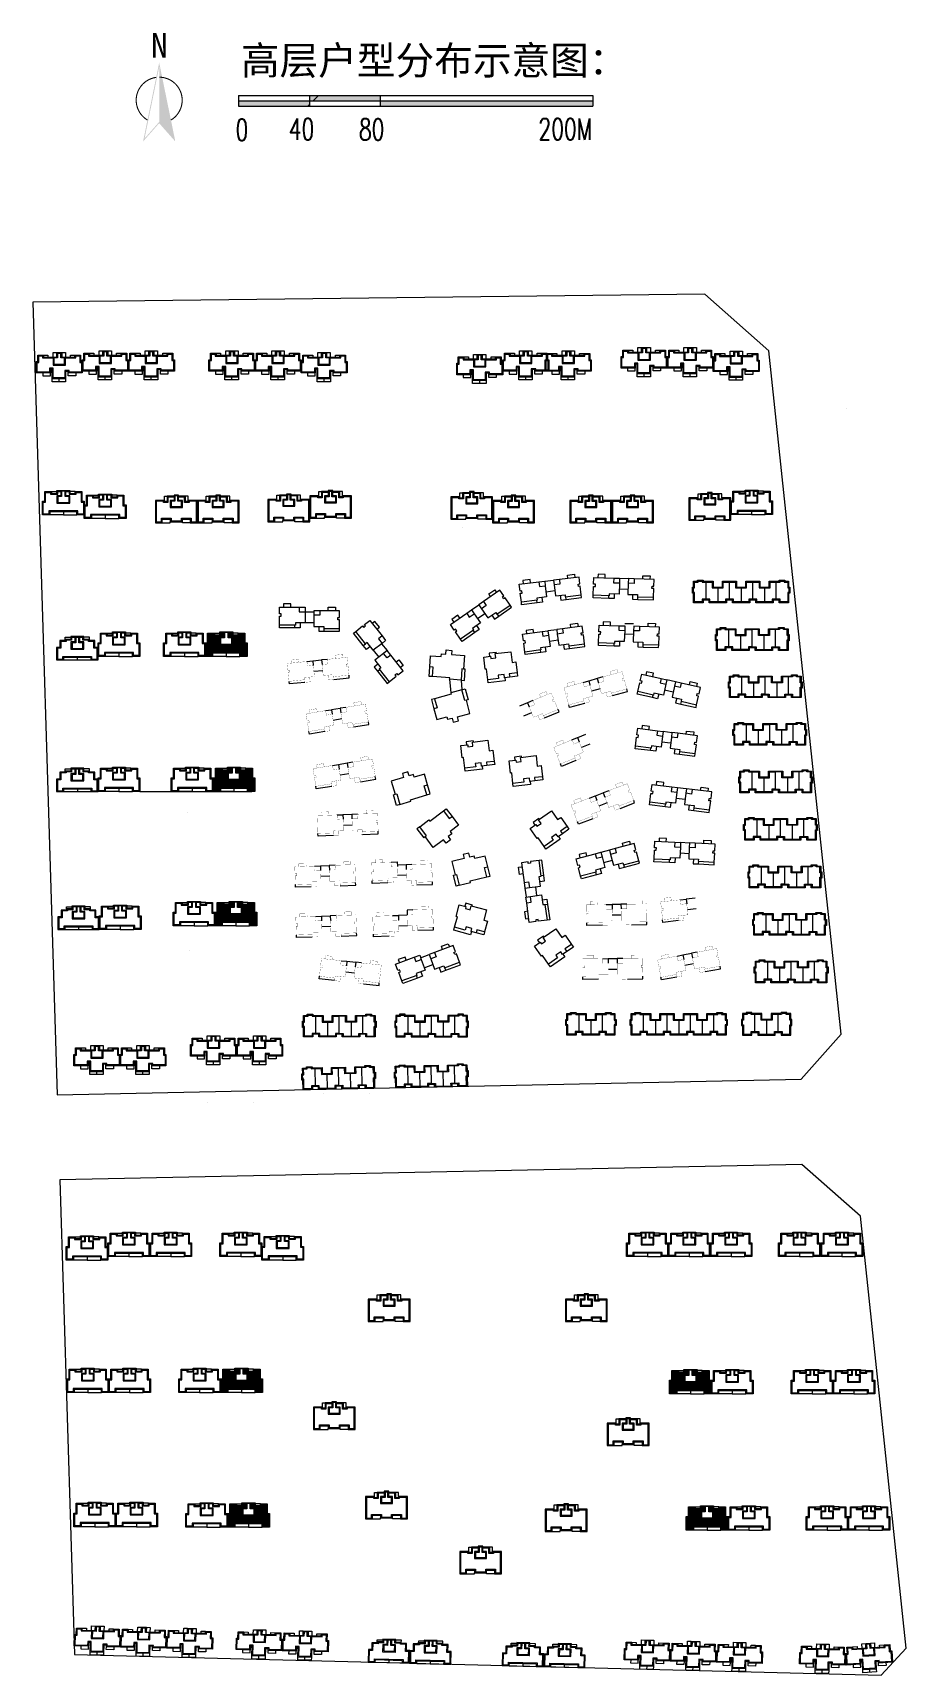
# Model space of a CAD drawing. Extents: x 195225 to 258225, y 4041 to 48538.
# Drawn here: x 198582 to 203512, y 7059 to 16324 of the extents above; entities that cross this region are included whole.
import ezdxf
from ezdxf.enums import TextEntityAlignment as Align

# ---------------------------------------------------------------- set-up
doc = ezdxf.new("R2010")
doc.units = 0
doc.header["$LTSCALE"] = 1000
doc.header["$MEASUREMENT"] = 0
for name, color, linetype, lineweight in [('140', 2, 'Continuous', 5), ('7-环境', 159, 'Continuous', 5), ('DingDianTu', 5, 'Continuous', 0), ('s2', 1, 'Continuous', 5), ('图框', 7, 'Continuous', 5)]:
    doc.layers.add(name, color=color, linetype=linetype, lineweight=lineweight)
doc.layers.add('PUB_TEXT', color=255, linetype='Continuous')
doc.layers.add('tk', color=253, linetype='Continuous')
doc.styles.add('DIM_FONT', font='SIMPLEX.shx', dxfattribs={"width": 0.8})
doc.styles.add('GHHXMJ_DIM', font='SimSun.ttf')
doc.styles.add('TKZ1', font='SIMHEI.TTF', dxfattribs={"width": 0.7})
doc.styles.add('图签栏', font='SimSun.ttf')

msp = doc.modelspace()

# ---------------------------------------------------------------- texts
at = {"layer": 'PUB_TEXT', "linetype": 'ByBlock', "style": 'GHHXMJ_DIM'}
msp.add_text('N', height=140, dxfattribs=at).set_placement((199248.5, 16183.9))
at = {"layer": 'PUB_TEXT', "style": 'GHHXMJ_DIM'}
msp.add_text('高层户型分布示意图：', height=160, dxfattribs=at).set_placement((200847.6, 16168.3), align=Align.MIDDLE_CENTER)
at = {"layer": '图框', "style": 'DIM_FONT', "width": 0.7}
for s, p in [('0', (199725.6, 15716.7)), ('40', (200026.3, 15720.9)), ('80', (200422.3, 15719.2)), ('200M', (201435.9, 15721.1))]:
    msp.add_text(s, height=120, dxfattribs=at).set_placement(p)

# ---------------------------------------------------------------- blocks, each defined once
blk = doc.blocks.new('dafasfd')
at = {"layer": 'DingDianTu', "color": 7, "const_width": 100}
blk.add_lwpolyline([(36368038, 16363912), (36368954, 16361479), (36372042, 16362641), (36374261, 16356745), (36369114, 16354807), (36369537, 16353684), (36361113, 16350514), (36359352, 16355194), (36360288, 16355546), (36359830, 16356763), (36358894, 16356410), (36357556, 16359967)], close=True, dxfattribs=at)
for points in [[(36363546, 16362221), (36362876, 16363999), (36359039, 16362555), (36359708, 16360777)], [(36371734, 16355794), (36372686, 16353267), (36369878, 16352210), (36369350, 16353614)]]:
    blk.add_lwpolyline(points, dxfattribs=at)
at = {"layer": 'DingDianTu', "color": 7}
for points in [[(36368038, 16363912), (36371127, 16365074), (36372042, 16362641)], [(36369878, 16352210), (36361642, 16349110), (36361113, 16350514)]]:
    blk.add_lwpolyline(points, dxfattribs=at)
blk = doc.blocks.new('*E58')
at = {"layer": 'DingDianTu', "color": 252, "xscale": 0.001000002024510444, "yscale": 0.001000000163912773, "zscale": 0.001, "rotation": 339.3761177849276}
blk.add_blockref('dafasfd', (22613, -20413), dxfattribs=at)
blk = doc.blocks.new('*E57')
at = {"layer": 'DingDianTu', "color": 7, "xscale": 0.001000002024510444, "yscale": 0.001000000163912773, "zscale": 0.001, "rotation": 339.3761177849276}
blk.add_blockref('dafasfd', (22613, -20413), dxfattribs=at)
blk = doc.blocks.new('*E56')
at = {"layer": 'DingDianTu', "color": 7, "xscale": 0.001000002024510444, "yscale": 0.001000000163912773, "zscale": 0.001, "rotation": 339.3761177849276}
blk.add_blockref('dafasfd', (22613, -20413), dxfattribs=at)
blk = doc.blocks.new('*E55')
at = {"layer": 'DingDianTu', "color": 7, "xscale": 0.001000002024510444, "yscale": 0.001000000163912773, "zscale": 0.001, "rotation": 339.3761177849276}
blk.add_blockref('dafasfd', (22613, -20413), dxfattribs=at)
blk = doc.blocks.new('*E54')
at = {"layer": 'DingDianTu', "color": 7, "xscale": 0.001000002024510444, "yscale": 0.001000000163912773, "zscale": 0.001, "rotation": 339.3761177849276}
blk.add_blockref('dafasfd', (22613, -20413), dxfattribs=at)
blk = doc.blocks.new('*E53')
at = {"layer": 'DingDianTu', "color": 7, "xscale": 0.001000002024510444, "yscale": 0.001000000163912773, "zscale": 0.001, "rotation": 339.3761177849276}
blk.add_blockref('dafasfd', (22613, -20413), dxfattribs=at)
blk = doc.blocks.new('*E52')
at = {"layer": 'DingDianTu', "color": 7, "xscale": 0.001000002024510444, "yscale": 0.001000000163912773, "zscale": 0.001, "rotation": 339.3761177849276}
blk.add_blockref('dafasfd', (22613, -20413), dxfattribs=at)
blk = doc.blocks.new('*E51')
at = {"layer": 'DingDianTu', "color": 251, "xscale": 0.001000002024510444, "yscale": 0.001000000163912773, "zscale": 0.001, "rotation": 339.3761177849276}
blk.add_blockref('dafasfd', (22613, -20413), dxfattribs=at)
blk = doc.blocks.new('*E50')
at = {"layer": 'DingDianTu', "color": 7, "xscale": 0.001000002024510444, "yscale": 0.001000000163912773, "zscale": 0.001, "rotation": 339.3761177849276}
blk.add_blockref('dafasfd', (22612.58, -20413.34), dxfattribs=at)
blk = doc.blocks.new('*E49')
at = {"layer": 'DingDianTu', "color": 7, "xscale": 0.001000002024510444, "yscale": 0.001000000163912773, "zscale": 0.001, "rotation": 339.3761177849276}
blk.add_blockref('dafasfd', (22612.58, -20413.34), dxfattribs=at)
blk = doc.blocks.new('*E48')
at = {"layer": 'DingDianTu', "color": 7, "xscale": 0.001000002024510444, "yscale": 0.001000000163912773, "zscale": 0.001, "rotation": 339.3761177849276}
blk.add_blockref('dafasfd', (22612.58, -20413.34), dxfattribs=at)
blk = doc.blocks.new('*E47')
at = {"layer": 'DingDianTu', "color": 7, "xscale": 0.001000002024510444, "yscale": 0.001000000163912773, "zscale": 0.001, "rotation": 339.3761177849276}
blk.add_blockref('dafasfd', (22612.58, -20413.34), dxfattribs=at)
blk = doc.blocks.new('*E46')
at = {"layer": 'DingDianTu', "color": 7, "xscale": 0.001000002024510444, "yscale": 0.001000000163912773, "zscale": 0.001, "rotation": 339.3761177849276}
blk.add_blockref('dafasfd', (22612.58, -20413.34), dxfattribs=at)
blk = doc.blocks.new('*E45')
at = {"layer": 'DingDianTu', "color": 7, "xscale": 0.001000002024510444, "yscale": 0.001000000163912773, "zscale": 0.001, "rotation": 339.3761177849276}
blk.add_blockref('dafasfd', (22612.58, -20413.34), dxfattribs=at)
blk = doc.blocks.new('*E44')
at = {"layer": 'DingDianTu', "color": 7, "xscale": 0.001000002024510444, "yscale": 0.001000000163912773, "zscale": 0.001, "rotation": 339.3761177849276}
blk.add_blockref('dafasfd', (22612.58, -20413.34), dxfattribs=at)
blk = doc.blocks.new('*E43')
at = {"layer": 'DingDianTu', "color": 7, "xscale": 0.001000002024510444, "yscale": 0.001000000163912773, "zscale": 0.001, "rotation": 339.3761177849276}
blk.add_blockref('dafasfd', (22612.58, -20413.34), dxfattribs=at)
blk = doc.blocks.new('*E42')
at = {"layer": 'DingDianTu', "color": 7, "xscale": 0.001000002024510444, "yscale": 0.001000000163912773, "zscale": 0.001, "rotation": 339.3761177849276}
blk.add_blockref('dafasfd', (22612.58, -20413.34), dxfattribs=at)
blk = doc.blocks.new('*E41')
at = {"layer": 'DingDianTu', "color": 7, "xscale": 0.001000002024510444, "yscale": 0.001000000163912773, "zscale": 0.001, "rotation": 339.3761177849276}
blk.add_blockref('dafasfd', (22612.58, -20413.34), dxfattribs=at)
blk = doc.blocks.new('*E40')
at = {"layer": 'DingDianTu', "color": 7, "xscale": 0.001000002024510444, "yscale": 0.001000000163912773, "zscale": 0.001, "rotation": 339.3761177849276}
blk.add_blockref('dafasfd', (22612.58, -20413.34), dxfattribs=at)
blk = doc.blocks.new('*E39')
at = {"layer": 'DingDianTu', "color": 7, "xscale": 0.001000002024510444, "yscale": 0.001000000163912773, "zscale": 0.001, "rotation": 339.3761177849276}
blk.add_blockref('dafasfd', (22612.58, -20413.34), dxfattribs=at)
blk = doc.blocks.new('*E38')
at = {"layer": 'DingDianTu', "color": 7, "xscale": 0.001000002024510444, "yscale": 0.001000000163912773, "zscale": 0.001, "rotation": 339.3761177849276}
blk.add_blockref('dafasfd', (22612.58, -20413.34), dxfattribs=at)
blk = doc.blocks.new('*E37')
at = {"layer": 'DingDianTu', "color": 7, "xscale": 0.001000002024510444, "yscale": 0.001000000163912773, "zscale": 0.001, "rotation": 339.3761177849276}
blk.add_blockref('dafasfd', (22612.58, -20413.34), dxfattribs=at)
blk = doc.blocks.new('*E36')
at = {"layer": 'DingDianTu', "color": 7, "xscale": 0.001000002024510444, "yscale": 0.001000000163912773, "zscale": 0.001, "rotation": 339.3761177849276}
blk.add_blockref('dafasfd', (22612.58, -20413.34), dxfattribs=at)
blk = doc.blocks.new('*E35')
at = {"layer": 'DingDianTu', "color": 7, "xscale": 0.001000002024510444, "yscale": 0.001000000163912773, "zscale": 0.001, "rotation": 339.3761177849276}
blk.add_blockref('dafasfd', (22612.58, -20413.34), dxfattribs=at)
blk = doc.blocks.new('*E34')
at = {"layer": 'DingDianTu', "color": 7, "xscale": 0.001000002024510444, "yscale": 0.001000000163912773, "zscale": 0.001, "rotation": 339.3761177849276}
blk.add_blockref('dafasfd', (22612.58, -20413.34), dxfattribs=at)
blk = doc.blocks.new('*E33')
at = {"layer": 'DingDianTu', "color": 7, "xscale": 0.001000002024510444, "yscale": 0.001000000163912773, "zscale": 0.001, "rotation": 339.3761177849276}
blk.add_blockref('dafasfd', (22612.58, -20413.34), dxfattribs=at)
blk = doc.blocks.new('*E32')
at = {"layer": 'DingDianTu', "color": 7, "xscale": 0.001000002024510444, "yscale": 0.001000000163912773, "zscale": 0.001, "rotation": 339.3761177849276}
blk.add_blockref('dafasfd', (22612.58, -20413.34), dxfattribs=at)
blk = doc.blocks.new('*E31')
at = {"layer": 'DingDianTu', "color": 7, "xscale": 0.001000002024510444, "yscale": 0.001000000163912773, "zscale": 0.001, "rotation": 339.3761177849276}
blk.add_blockref('dafasfd', (22612.58, -20413.34), dxfattribs=at)
blk = doc.blocks.new('*E30')
at = {"layer": 'DingDianTu', "color": 7, "xscale": 0.001000002024510444, "yscale": 0.001000000163912773, "zscale": 0.001, "rotation": 339.3761177849276}
blk.add_blockref('dafasfd', (22612.58, -20413.34), dxfattribs=at)
blk = doc.blocks.new('*E238')
at = {"layer": 'DingDianTu', "color": 7, "xscale": 0.001000002024510444, "yscale": 0.001000000163912773, "zscale": 0.001, "rotation": 339.3761177849276}
blk.add_blockref('dafasfd', (22612.58, -20413.34), dxfattribs=at)
blk = doc.blocks.new('*E237')
at = {"layer": 'DingDianTu', "color": 7, "xscale": 0.001000002024510444, "yscale": 0.001000000163912773, "zscale": 0.001, "rotation": 339.3761177849276}
blk.add_blockref('dafasfd', (22612.58, -20413.34), dxfattribs=at)
blk = doc.blocks.new('*E236')
at = {"layer": 'DingDianTu', "color": 7, "xscale": 0.001000002024510444, "yscale": 0.001000000163912773, "zscale": 0.001, "rotation": 339.3761177849276}
blk.add_blockref('dafasfd', (22612.58, -20413.34), dxfattribs=at)
blk = doc.blocks.new('*E235')
at = {"layer": 'DingDianTu', "color": 7, "xscale": 0.001000002024510444, "yscale": 0.001000000163912773, "zscale": 0.001, "rotation": 339.3761177849276}
blk.add_blockref('dafasfd', (22612.58, -20413.34), dxfattribs=at)
blk = doc.blocks.new('*E234')
at = {"layer": 'DingDianTu', "color": 7, "xscale": 0.001000002024510444, "yscale": 0.001000000163912773, "zscale": 0.001, "rotation": 339.3761177849276}
blk.add_blockref('dafasfd', (22612.58, -20413.34), dxfattribs=at)
blk = doc.blocks.new('*E233')
at = {"layer": 'DingDianTu', "color": 7, "xscale": 0.001000002024510444, "yscale": 0.001000000163912773, "zscale": 0.001, "rotation": 339.3761177849276}
blk.add_blockref('dafasfd', (22612.58, -20413.34), dxfattribs=at)
blk = doc.blocks.new('*E232')
at = {"layer": 'DingDianTu', "color": 7, "xscale": 0.001000002024510444, "yscale": 0.001000000163912773, "zscale": 0.001, "rotation": 339.3761177849276}
blk.add_blockref('dafasfd', (22612.58, -20413.34), dxfattribs=at)
blk = doc.blocks.new('*E231')
at = {"layer": 'DingDianTu', "color": 7, "xscale": 0.001000002024510444, "yscale": 0.001000000163912773, "zscale": 0.001, "rotation": 339.3761177849276}
blk.add_blockref('dafasfd', (22612.58, -20413.34), dxfattribs=at)
blk = doc.blocks.new('图框')
h = blk.add_hatch(color=256)
edge = h.paths.add_edge_path()
edge.add_ellipse((-63199, -481063), major_axis=(686, 0), ratio=1, start_angle=93.0612, end_angle=187.2562, ccw=False)
edge.add_ellipse((-63322, -481142), major_axis=(770, 0), ratio=1, start_angle=83.5396, end_angle=171.4355)
edge.add_ellipse((-63213, -480982), major_axis=(871, 0), ratio=1, start_angle=56.5644, end_angle=183.0045, ccw=False)
edge.add_ellipse((-63386, -481010), major_axis=(999, 0), ratio=1, start_angle=49.1459, end_angle=218.7515)
edge.add_ellipse((-63388, -480847), major_axis=(-1107, 0), ratio=1, start_angle=363.2972, end_angle=405.4301, ccw=False)
edge.add_ellipse((-63246, -481041), major_axis=(-1254, 0), ratio=1, start_angle=-5.9613, end_angle=259.8615)
edge.add_ellipse((-63340, -480832), major_axis=(-1073, 0), ratio=1, start_angle=106.4455, end_angle=252.9501, ccw=False)
edge.add_ellipse((-63306, -481165), major_axis=(745, 0), ratio=1, start_angle=-68.7932, end_angle=-8.267)
edge.add_ellipse((-63207, -481059), major_axis=(-673, 0), ratio=1, start_angle=65.4401, end_angle=161.5231, ccw=False)
edge.add_ellipse((-63326, -481141), major_axis=(-554, 0), ratio=1, start_angle=360.8511, end_angle=433.123, ccw=False)
h = blk.add_hatch()
h.set_pattern_fill('ANSI31', color=256, scale=6118.035339, style=0)
h.set_pattern_definition([(45, (-106270.35, -472353.21), (-27.03815, 27.03815), [])])
edge = h.paths.add_edge_path()
edge.add_ellipse((-63326, -481141), major_axis=(-554, 0), ratio=1, start_angle=180.0001, end_angle=360.8512)
edge.add_ellipse((-63326, -481141), major_axis=(554, 0), ratio=1, start_angle=180.8507, end_angle=359.9997)
edge = h.paths.add_edge_path(flags=16)
edge.add_ellipse((-63215, -481017), major_axis=(-337, 0), ratio=1, start_angle=180, end_angle=360, ccw=False)
edge.add_ellipse((-63215, -481017), major_axis=(337, 0), ratio=1, start_angle=180, end_angle=360, ccw=False)
for p, q in [((-58108, -445311), (-142208, -445311)), ((-142208, -504711), (-142208, -445311)), ((-58108, -504711), (-58108, -445311)), ((-134671, -445811), (-134671, -446311)), ((-129633, -445811), (-129633, -446311)), ((-124596, -445811), (-124596, -446311)), ((-119558, -445811), (-119558, -446311)), ((-114521, -445811), (-114521, -446311)), ((-109483, -445811), (-109483, -446311)), ((-104446, -445811), (-104446, -446311)), ((-94371, -445811), (-94371, -446311)), ((-89333, -445811), (-89333, -446311)), ((-84296, -445811), (-84296, -446311)), ((-79258, -445811), (-79258, -446311)), ((-74221, -445811), (-74221, -446311)), ((-69183, -445811), (-69183, -446311)), ((-64146, -445811), (-64146, -446311)), ((-99408, -446311), (-99408, -446811)), ((-67108, -447645), (-59108, -447645)), ((-140208, -452051), (-139708, -452051)), ((-67108, -452051), (-59108, -452051)), ((-58608, -452051), (-59108, -452051)), ((-67108, -453385), (-59108, -453385)), ((-66042, -453385), (-66042, -459785)), ((-60975, -453385), (-60975, -459785)), ((-67108, -454451), (-59108, -454451)), ((-67108, -455518), (-59108, -455518)), ((-67108, -456585), (-59108, -456585)), ((-67108, -457651), (-59108, -457651)), ((-140208, -457791), (-139708, -457791)), ((-58608, -457791), (-59108, -457791)), ((-67108, -458718), (-59108, -458718)), ((-67108, -459785), (-59108, -459785)), ((-67108, -461118), (-59108, -461118)), ((-67108, -461118), (-59108, -461118)), ((-140208, -463531), (-139708, -463531)), ((-58608, -463531), (-59108, -463531)), ((-140208, -469271), (-139708, -469271)), ((-58608, -469271), (-59108, -469271)), ((-139708, -475011), (-139208, -475011)), ((-140208, -480751), (-139708, -480751)), ((-58608, -480751), (-59108, -480751)), ((-58608, -486491), (-59108, -486491)), ((-141308, -487311), (-139708, -487311)), ((-141308, -487311), (-139708, -487311)), ((-140508, -502911), (-140508, -487311)), ((-67108, -487711), (-59108, -487711)), ((-67108, -489045), (-59108, -489045)), ((-67108, -490378), (-59108, -490378)), ((-141308, -491011), (-139708, -491011)), ((-67108, -491711), (-59108, -491711)), ((-58608, -492231), (-59108, -492231)), ((-141308, -492511), (-139708, -492511)), ((-67108, -493045), (-59108, -493045)), ((-67108, -495711), (-59108, -495711)), ((-141308, -496211), (-139708, -496211)), ((-67108, -497045), (-59108, -497045)), ((-141308, -497711), (-139708, -497711)), ((-58608, -497971), (-59108, -497971)), ((-67108, -498378), (-59108, -498378)), ((-67108, -499711), (-59108, -499711)), ((-63108, -499711), (-63108, -503711)), ((-67108, -501045), (-59108, -501045)), ((-141308, -501411), (-139708, -501411)), ((-67108, -502378), (-59108, -502378)), ((-141308, -502911), (-139708, -502911)), ((-99408, -503711), (-99408, -503211)), ((-134671, -504211), (-134671, -503711)), ((-129633, -504211), (-129633, -503711)), ((-124596, -504211), (-124596, -503711)), ((-119558, -504211), (-119558, -503711)), ((-114521, -504211), (-114521, -503711)), ((-109483, -504211), (-109483, -503711)), ((-104408, -504211), (-104408, -503711)), ((-103408, -504211), (-103408, -503711)), ((-102408, -504211), (-102408, -503711)), ((-101408, -504211), (-101408, -503711)), ((-100408, -504211), (-100408, -503711)), ((-98408, -504211), (-98408, -503711)), ((-97408, -504211), (-97408, -503711)), ((-96408, -504211), (-96408, -503711)), ((-95408, -504211), (-95408, -503711)), ((-94408, -504211), (-94408, -503711)), ((-89333, -504211), (-89333, -503711)), ((-84296, -504211), (-84296, -503711)), ((-79258, -504211), (-79258, -503711)), ((-74221, -504211), (-74221, -503711)), ((-69183, -504211), (-69183, -503711)), ((-64146, -504211), (-64146, -503711)), ((-104408, -504211), (-94408, -504211)), ((-142208, -504711), (-58108, -504711))]:
    blk.add_line(p, q)
at = {"const_width": 200}
for points in [[(-99408, -446061), (-99408, -445811)], [(-67108, -446311), (-67108, -503711)], [(-67108, -452051), (-59108, -452051)], [(-67108, -459785), (-59108, -459785)], [(-139958, -475011), (-140208, -475011)], [(-58858, -475011), (-58608, -475011)], [(-67108, -478378), (-59108, -478378)], [(-67108, -478378), (-59108, -478378)], [(-67108, -486378), (-59108, -486378)], [(-67108, -486378), (-59108, -486378)], [(-139708, -503711), (-141308, -503711), (-141308, -487311), (-139708, -487311)], [(-67108, -494378), (-59108, -494378)], [(-99408, -503961), (-99408, -504211)]]:
    blk.add_lwpolyline(points, dxfattribs=at)
blk.add_lwpolyline([(-59108, -446311), (-139708, -446311), (-139708, -503711), (-59108, -503711)], close=True, dxfattribs=at)
for centre, major_axis, start_param, end_param in [((-63246, -481041), (1254, 0), 3.037548, 7.677032), ((-63340, -480832), (-1073, 0), 1.857824, 4.414813), ((-63386, -481010), (-999, 0), 3.999352, 6.959527), ((-63213, -480982), (871, 0), 0.987236, 3.194031), ((-63322, -481142), (-770, 0), 4.599634, 6.133708), ((-63199, -481063), (686, 0), 1.624225, 3.268238), ((-63326, -481141), (-554, 0), 1.276237, 6.29804), ((-63326, -481141), (554, 0), -6.689621188105122e-07, 6.283184638217468), ((-63215, -481017), (-337, 0), 3.141595, 9.42478), ((-63388, -480847), (1107, 0), 3.199138, 3.934497), ((-63207, -481059), (673, 0), 4.283737, 5.960702), ((-63306, -481165), (745, 0), -1.200668, -0.144287)]:
    blk.add_ellipse(centre, major_axis=major_axis, ratio=1, start_param=start_param, end_param=end_param)
for points in [[(-99658, -446061), (-99158, -446061), (-99408, -446311)], [(-139958, -475261), (-139958, -474761), (-139708, -475011)], [(-58858, -475261), (-58858, -474761), (-59108, -475011)], [(-99658, -503961), (-99158, -503961), (-99408, -503711)]]:
    blk.add_solid(points)
at = {"style": 'TKZ1'}
for s, height, width, p in [('1', 250, 0.85, (-137190, -446061)), ('2', 250, 0.85, (-132152, -446061)), ('3', 250, 0.85, (-127115, -446061)), ('4', 250, 0.85, (-122077, -446061)), ('5', 250, 0.85, (-117040, -446061)), ('6', 250, 0.85, (-112002, -446061)), ('7', 250, 0.85, (-106965, -446061)), ('8', 250, 0.85, (-101927, -446061)), ('9', 250, 0.85, (-96890, -446061)), ('10', 250, 0.85, (-91852, -446061)), ('11', 250, 0.85, (-86815, -446061)), ('12', 250, 0.85, (-81777, -446061)), ('13', 250, 0.85, (-76740, -446061)), ('14', 250, 0.85, (-71702, -446061)), ('15', 250, 0.85, (-66665, -446061)), ('16', 250, 0.85, (-61627, -446061)), ('A', 250, 0.85, (-139958, -449181)), ('A', 250, 0.85, (-58858, -449181)), ('B', 250, 0.85, (-139958, -454921)), ('B', 250, 0.85, (-58858, -454921)), ('C', 250, 0.85, (-139958, -460661)), ('C', 250, 0.85, (-58858, -460661)), ('D', 250, 0.85, (-139958, -466401)), ('D', 250, 0.85, (-58858, -466401)), ('E', 250, 0.85, (-139958, -472141)), ('E', 250, 0.85, (-58858, -472141)), ('F', 250, 0.85, (-139958, -477881)), ('F', 250, 0.85, (-58858, -477881)), ('G', 250, 0.85, (-139964, -483621)), ('G', 250, 0.85, (-58858, -483621)), ('中国 上海 淮海西路   号    ', 200, 0.75, (-62944, -484678)), ('570     200052 ', 200, 0.75, (-61637, -484691)), ('NO.570 WEST HUAIHAI RD. SHANGHAI. 200052  P.R.C', 200, 0.75, (-63108, -485178)), ('Tel:86-21-61248000  Fax: 86-21-62838426', 200, 0.75, (-63108, -485678)), ('H', 250, 0.85, (-58858, -489361)), ('I', 250, 0.85, (-58858, -495101)), ('J', 250, 0.85, (-58858, -500841)), ('1', 250, 0.85, (-137190, -503961)), ('2', 300, 0.85, (-132152, -503961)), ('3', 300, 0.85, (-127115, -503961)), ('4', 300, 0.85, (-122077, -503961)), ('5', 300, 0.85, (-117040, -503961)), ('6', 300, 0.85, (-112002, -503961)), ('7', 300, 0.85, (-106965, -503961)), ('10', 250, 0.85, (-91852, -503961)), ('11', 250, 0.85, (-86815, -503961)), ('12', 250, 0.85, (-81777, -503961)), ('13', 250, 0.85, (-76740, -503961)), ('14', 250, 0.85, (-71702, -503961)), ('15', 250, 0.85, (-66665, -503961)), ('16', 250, 0.85, (-61627, -503961))]:
    blk.add_text(s, height=height, dxfattribs=dict(at, width=width)).set_placement(p, align=Align.MIDDLE)
for s, height, style, p in [('例图索引', 282.8, '图签栏', (-66658, -446953)), ('出图记录', 282.8, '图签栏', (-66658, -452693)), ('Issue notes', 188.55, '图签栏', (-66594, -453169)), ('序号', 282.8, '图签栏', (-66893, -453919)), ('修改内容', 282.8, '图签栏', (-64254, -453925)), ('日期', 282.8, '图签栏', (-60420, -453908)), ('NO.', 188.6, '图签栏', (-66675, -454310)), ('DESCRIPTION', 188.55, '图签栏', (-64204, -454309)), ('DATE', 188.6, '图签栏', (-60260, -454298)), ('盖  章', 282.8, '图签栏', (-67041, -460388)), ('SEAL', 188.6, '图签栏', (-66698, -460902)), ('DESIGN FIRM', 188.55, '图签栏', (-66679, -479393)), ('审定人/日期', 300, '图签栏', (-66948, -486989)), ('AUTHORIZED FOR ISSUE BY /DATE', 200, '图签栏', (-66914, -487503)), ('审核人/日期', 300, '图签栏', (-66943, -488309)), ('AUDITED BY /DATE', 200, '图签栏', (-66920, -488835)), ('设计总负责人/日期', 300, '图签栏', (-66937, -489681)), ('PROJECT DIRECTOR /DATE', 200, '图签栏', (-66924, -490169)), ('专业负责人/日期', 300, '图签栏', (-66936, -490968)), ('DISCIPLINE RESPONSIBLE BY /DATE', 200, '图签栏', (-66917, -491465)), ('校对人/日期', 300, '图签栏', (-66913, -492333)), ('CHECKED BY /DATE', 200, '图签栏', (-66918, -492834)), ('设计人/日期', 300, '图签栏', (-66934, -493667)), ('DESIGNED BY /DATE', 200, '图签栏', (-66908, -494128)), ('建设单位', 300, '图签栏', (-66916, -494992)), ('CLIENT', 200, '图签栏', (-66912, -495495)), ('项目名称', 300, '图签栏', (-66940, -496318)), ('江阴800亩项目', 300, 'TKZ1', (-64310, -496529)), ('PROJECT', 200, '图签栏', (-66924, -496821)), ('子项名称', 300, '图签栏', (-66940, -497651)), ('SUB ITEM', 200, '图签栏', (-66924, -498154)), ('图  名', 300, '图签栏', (-66923, -499005)), ('DRAWING TITLE', 200, '图签栏', (-66918, -499487)), ('工程编号', 300, '图签栏', (-66938, -500337)), ('设计阶段', 300, '图签栏', (-62868, -500376)), ('方案', 250, 'TKZ1', (-60684, -500565)), ('JOB NO.', 200, '图签栏', (-66839, -500836)), ('STATUS', 200, '图签栏', (-62779, -500784)), ('比  例', 300, '图签栏', (-66919, -501681)), ('专  业', 300, '图签栏', (-62891, -501686)), ('建筑', 250, 'TKZ1', (-60690, -501860)), ('SCALE', 200, '图签栏', (-66833, -502157)), ('DISCIPLINE', 200, '图签栏', (-62848, -502152)), ('日  期', 300, '图签栏', (-66983, -503034)), ('图  号', 300, '图签栏', (-62866, -502994)), ('DATE', 200, '图签栏', (-66800, -503422)), ('DRAWING NO.', 200, '图签栏', (-62864, -503400))]:
    blk.add_text(s, height=height, dxfattribs=dict(style=style)).set_placement(p)
at = {"style": '图签栏', "width": 0.75}
blk.add_text('（所出施工图须加盖我院出图章，否则无效）', height=282.83, dxfattribs=at).set_placement((-65504, -460671))
for s, height, style, p in [('设计单位', 300, '图签栏', (-65967, -478828)), ('上海水石建筑规划设计有限公司', 360, 'TKZ1', (-63016, -483114))]:
    blk.add_text(s, height=height, dxfattribs=dict(style=style)).set_placement(p, align=Align.MIDDLE)
at = {"style": '图签栏'}
for s, p in [('动 力', (-141052, -491804)), ('电气', (-140252, -491804)), ('给排水', (-141052, -497004)), ('暖 通', (-140252, -497004)), ('建 筑', (-141093, -502161)), ('结 构', (-140293, -502161))]:
    blk.add_text(s, height=200, rotation=90, dxfattribs=at).set_placement(p, align=Align.MIDDLE)
for s, height, p in [('Power', 200, (-140620, -492150)), ('Elec', 200, (-139823, -492092)), ('WS＆D', 200, (-140586, -497361)), ('HVAC', 200, (-139840, -497300)), ('CONFIRMED BY /DATE', 202.02, (-141497, -501733)), ('日期', 202, (-141496, -502339)), ('Arch', 200, (-140606, -502458)), ('Stru', 200, (-139864, -502458)), ('工种会签/', 202, (-141494, -503617))]:
    blk.add_text(s, height=height, rotation=90, dxfattribs=at).set_placement(p)

# ---------------------------------------------------------------- hatches: boundary and pattern name
at = {"layer": '7-环境', "linetype": 'ByBlock'}
h = msp.add_hatch(dxfattribs=at)
h.set_pattern_fill('ANSI31', color=256, scale=1000, style=0)
h.set_pattern_definition([(45, (-4934.2, 86984.8), (-1122.532, 1122.532), [])])
h.paths.add_polyline_path([(199743.4, 15941), (199743.4, 15911), (200143.4, 15911), (200143.4, 15941)])
h.paths.add_polyline_path([(200543.4, 15941), (200543.4, 15971), (200143.4, 15971), (200143.4, 15941)])
h.paths.add_polyline_path([(200543.4, 15941), (200543.4, 15911), (201743.4, 15911), (201743.4, 15941)])
at = {"layer": 's2', "linetype": 'ByBlock'}
h = msp.add_hatch(dxfattribs=at)
h.set_pattern_fill('ANSI31', color=256, scale=1.2, style=0)
h.set_pattern_definition([(45, (161748.326, 39799.162), (-1.34703842, 1.34703842), [])])
h.paths.add_polyline_path([(199786.6, 12878), (199773.6, 12878), (199773.6, 12933), (199745.6, 12933), (199745.6, 12923), (199705.6, 12923), (199705.6, 12939), (199687.6, 12939), (199687.6, 12914), (199709.6, 12914), (199709.6, 12872), (199637.6, 12872), (199637.6, 12914), (199659.6, 12914), (199659.6, 12939), (199641.6, 12939), (199641.6, 12923), (199601.6, 12923), (199601.6, 12933), (199573.6, 12933), (199573.6, 12878), (199560.6, 12878), (199560.6, 12811), (199591.6, 12811), (199591.6, 12829), (199673.6, 12829), (199755.6, 12829), (199755.6, 12811), (199786.6, 12811)])
h = msp.add_hatch(dxfattribs=at)
h.set_pattern_fill('ANSI31', color=256, scale=1.2, style=0)
h.set_pattern_definition([(45, (161791.8904, 39036.5065), (-1.34703842, 1.34703842), [])])
h.paths.add_polyline_path([(199830.2, 12115.3), (199817.2, 12115.3), (199817.2, 12170.3), (199789.2, 12170.3), (199789.2, 12160.3), (199749.2, 12160.3), (199749.2, 12176.3), (199731.2, 12176.3), (199731.2, 12151.3), (199753.2, 12151.3), (199753.2, 12109.3), (199681.2, 12109.3), (199681.2, 12151.3), (199703.2, 12151.3), (199703.2, 12176.3), (199685.2, 12176.3), (199685.2, 12160.3), (199645.2, 12160.3), (199645.2, 12170.3), (199617.2, 12170.3), (199617.2, 12115.3), (199604.2, 12115.3), (199604.2, 12048.3), (199635.2, 12048.3), (199635.2, 12066.3), (199717.2, 12066.3), (199799.2, 12066.3), (199799.2, 12048.3), (199830.2, 12048.3)])
h = msp.add_hatch(dxfattribs=at)
h.set_pattern_fill('ANSI31', color=256, scale=1.2, style=0)
h.set_pattern_definition([(45, (161802.3728, 38279.1635), (-1.34703842, 1.34703842), [])])
h.paths.add_polyline_path([(199840.7, 11358), (199827.7, 11358), (199827.7, 11413), (199799.7, 11413), (199799.7, 11403), (199759.7, 11403), (199759.7, 11419), (199741.7, 11419), (199741.7, 11394), (199763.7, 11394), (199763.7, 11352), (199691.7, 11352), (199691.7, 11394), (199713.7, 11394), (199713.7, 11419), (199695.7, 11419), (199695.7, 11403), (199655.7, 11403), (199655.7, 11413), (199627.7, 11413), (199627.7, 11358), (199614.7, 11358), (199614.7, 11291), (199645.7, 11291), (199645.7, 11309), (199727.7, 11309), (199809.7, 11309), (199809.7, 11291), (199840.7, 11291)])
h = msp.add_hatch(dxfattribs=at)
h.set_pattern_fill('ANSI31', color=256, scale=1.2, style=0)
h.set_pattern_definition([(45, (161834.2217, 35645.6547), (-1.34703842, 1.34703842), [])])
h.paths.add_polyline_path([(199872.5, 8724.5), (199859.5, 8724.5), (199859.5, 8779.5), (199831.5, 8779.5), (199831.5, 8769.5), (199791.5, 8769.5), (199791.5, 8785.5), (199773.5, 8785.5), (199773.5, 8760.5), (199795.5, 8760.5), (199795.5, 8718.5), (199723.5, 8718.5), (199723.5, 8760.5), (199745.5, 8760.5), (199745.5, 8785.5), (199727.5, 8785.5), (199727.5, 8769.5), (199687.5, 8769.5), (199687.5, 8779.5), (199659.5, 8779.5), (199659.5, 8724.5), (199646.5, 8724.5), (199646.5, 8657.5), (199677.5, 8657.5), (199677.5, 8675.5), (199759.5, 8675.5), (199841.5, 8675.5), (199841.5, 8657.5), (199872.5, 8657.5)])
h = msp.add_hatch(dxfattribs=at)
h.set_pattern_fill('ANSI31', color=256, scale=1.2, style=0)
h.set_pattern_definition([(45, (164368.9379, 35638.4759), (-1.34703842, 1.34703842), [])])
h.paths.add_polyline_path([(202407.2, 8717.3), (202394.2, 8717.3), (202394.2, 8772.3), (202366.2, 8772.3), (202366.2, 8762.3), (202326.2, 8762.3), (202326.2, 8778.3), (202308.2, 8778.3), (202308.2, 8753.3), (202330.2, 8753.3), (202330.2, 8711.3), (202258.2, 8711.3), (202258.2, 8753.3), (202280.2, 8753.3), (202280.2, 8778.3), (202262.2, 8778.3), (202262.2, 8762.3), (202222.2, 8762.3), (202222.2, 8772.3), (202194.2, 8772.3), (202194.2, 8717.3), (202181.2, 8717.3), (202181.2, 8650.3), (202212.2, 8650.3), (202212.2, 8668.3), (202294.2, 8668.3), (202376.2, 8668.3), (202376.2, 8650.3), (202407.2, 8650.3)])
h = msp.add_hatch(dxfattribs=at)
h.set_pattern_fill('ANSI31', color=256, scale=1.2, style=0)
h.set_pattern_definition([(45, (161873.8353, 34886.7683), (-1.34703842, 1.34703842), [])])
h.paths.add_polyline_path([(199912.1, 7965.6), (199899.1, 7965.6), (199899.1, 8020.6), (199871.1, 8020.6), (199871.1, 8010.6), (199831.1, 8010.6), (199831.1, 8026.6), (199813.1, 8026.6), (199813.1, 8001.6), (199835.1, 8001.6), (199835.1, 7959.6), (199763.1, 7959.6), (199763.1, 8001.6), (199785.1, 8001.6), (199785.1, 8026.6), (199767.1, 8026.6), (199767.1, 8010.6), (199727.1, 8010.6), (199727.1, 8020.6), (199699.1, 8020.6), (199699.1, 7965.6), (199686.1, 7965.6), (199686.1, 7898.6), (199717.1, 7898.6), (199717.1, 7916.6), (199799.1, 7916.6), (199881.1, 7916.6), (199881.1, 7898.6), (199912.1, 7898.6)])
h = msp.add_hatch(dxfattribs=at)
h.set_pattern_fill('ANSI31', color=256, scale=1.2, style=0)
h.set_pattern_definition([(45, (164462.5845, 34869.5403), (-1.34703842, 1.34703842), [])])
h.paths.add_polyline_path([(202500.9, 7948.3), (202487.9, 7948.3), (202487.9, 8003.3), (202459.9, 8003.3), (202459.9, 7993.3), (202419.9, 7993.3), (202419.9, 8009.3), (202401.9, 8009.3), (202401.9, 7984.3), (202423.9, 7984.3), (202423.9, 7942.3), (202351.9, 7942.3), (202351.9, 7984.3), (202373.9, 7984.3), (202373.9, 8009.3), (202355.9, 8009.3), (202355.9, 7993.3), (202315.9, 7993.3), (202315.9, 8003.3), (202287.9, 8003.3), (202287.9, 7948.3), (202274.9, 7948.3), (202274.9, 7881.3), (202305.9, 7881.3), (202305.9, 7899.3), (202387.9, 7899.3), (202469.9, 7899.3), (202469.9, 7881.3), (202500.9, 7881.3)])
at = {"layer": '图框'}
for points in [[(199295, 16131.3), (199295, 16155.7), (199204, 15710.9), (199295, 15814.1), (199295, 15821.5), (199212.5, 15727.9)], [(199297.2, 16145, 0.00244), (199295, 16145), (199295, 15813.9), (199382.9, 15714.5, 0.002695), (199385.2, 15715.4)]]:
    msp.add_hatch(color=256, dxfattribs=at).paths.add_polyline_path(points)
h = msp.add_hatch(color=256, dxfattribs=at)
h.paths.add_polyline_path([(200143.4, 15911), (200143.4, 15941), (199743.4, 15941), (199743.4, 15911)])
h.paths.add_polyline_path([(200543.4, 15941), (200543.4, 15971), (200143.4, 15971), (200143.4, 15941)])
h.paths.add_polyline_path([(201743.4, 15911), (201743.4, 15941), (200543.4, 15941), (200543.4, 15911)])

# ---------------------------------------------------------------- linework, layer by layer
at = {"layer": '140', "color": 7}
for p, q in [((202375.9, 14850.1), (198581.6, 14804.3)), ((202736.2, 14529.8), (202375.9, 14850.1)), ((198581.6, 14804.3), (198719.8, 10332.1)), ((201997.7, 14523), (201997.7, 14548)), ((201997.7, 14548), (202018.7, 14548)), ((202018.7, 14523), (202018.7, 14548)), ((202018.7, 14548), (202046.7, 14548)), ((202046.7, 14548), (202046.7, 14523)), ((202046.7, 14548), (202067.7, 14548)), ((202067.7, 14548), (202067.7, 14523)), ((202257.7, 14523), (202257.7, 14548)), ((202257.7, 14548), (202278.7, 14548)), ((202278.7, 14523), (202278.7, 14548)), ((202278.7, 14548), (202306.7, 14548)), ((202306.7, 14548), (202306.7, 14523)), ((202306.7, 14548), (202327.7, 14548)), ((202327.7, 14548), (202327.7, 14523)), ((198600.7, 14405), (198600.7, 14470)), ((198600.7, 14470), (198609.7, 14470)), ((198605.7, 14410), (198605.7, 14465)), ((198605.7, 14465), (198614.7, 14465)), ((198609.7, 14506), (198641.7, 14506)), ((198609.7, 14470), (198609.7, 14506)), ((198614.7, 14465), (198614.7, 14501)), ((198614.7, 14501), (198636.7, 14501)), ((198636.7, 14501), (198636.7, 14490)), ((198636.7, 14490), (198695.7, 14490)), ((198641.7, 14506), (198641.7, 14495)), ((198641.7, 14506), (198666.7, 14506)), ((198641.7, 14495), (198716.7, 14495)), ((198666.7, 14506), (198666.7, 14495)), ((198695.7, 14495), (198695.7, 14520)), ((198695.7, 14520), (198716.7, 14520)), ((198695.7, 14495), (198695.7, 14449)), ((198700.7, 14490), (198700.7, 14454)), ((198721.7, 14490), (198700.7, 14490)), ((198700.7, 14454), (198760.7, 14454)), ((198716.7, 14495), (198716.7, 14520)), ((198716.7, 14520), (198744.7, 14520)), ((198739.7, 14515), (198721.7, 14515)), ((198721.7, 14515), (198721.7, 14490)), ((198739.7, 14490), (198739.7, 14515)), ((198760.7, 14490), (198739.7, 14490)), ((198744.7, 14520), (198744.7, 14495)), ((198744.7, 14520), (198765.7, 14520)), ((198744.7, 14495), (198819.7, 14495)), ((198760.7, 14454), (198760.7, 14490)), ((198765.7, 14520), (198765.7, 14495)), ((198765.7, 14449), (198765.7, 14495)), ((198765.7, 14490), (198824.7, 14490)), ((198794.7, 14495), (198794.7, 14506)), ((198794.7, 14506), (198819.7, 14506)), ((198819.7, 14495), (198819.7, 14506)), ((198819.7, 14506), (198851.7, 14506)), ((198824.7, 14490), (198824.7, 14501)), ((198824.7, 14501), (198846.7, 14501)), ((198846.7, 14501), (198846.7, 14465)), ((198846.7, 14465), (198855.7, 14465)), ((198851.7, 14506), (198851.7, 14470)), ((198851.7, 14470), (198860.7, 14470)), ((198855.7, 14465), (198855.7, 14410)), ((198860.7, 14415), (198860.7, 14480)), ((198860.7, 14480), (198869.7, 14480)), ((198860.7, 14470), (198860.7, 14405)), ((198865.7, 14420), (198865.7, 14475)), ((198865.7, 14475), (198874.7, 14475)), ((198869.7, 14516), (198901.7, 14516)), ((198869.7, 14480), (198869.7, 14516)), ((198874.7, 14475), (198874.7, 14511)), ((198874.7, 14511), (198896.7, 14511)), ((198896.7, 14511), (198896.7, 14500)), ((198896.7, 14500), (198955.7, 14500)), ((198901.7, 14516), (198901.7, 14505)), ((198901.7, 14516), (198926.7, 14516)), ((198901.7, 14505), (198976.7, 14505)), ((198926.7, 14516), (198926.7, 14505)), ((198955.7, 14505), (198955.7, 14530)), ((198955.7, 14530), (198976.7, 14530)), ((198955.7, 14505), (198955.7, 14459)), ((198955.7, 14459), (199025.7, 14459)), ((198960.7, 14500), (198960.7, 14464)), ((198981.7, 14500), (198960.7, 14500)), ((198960.7, 14464), (199020.7, 14464)), ((198976.7, 14505), (198976.7, 14530)), ((198976.7, 14530), (199004.7, 14530)), ((198999.7, 14525), (198981.7, 14525)), ((198981.7, 14525), (198981.7, 14500)), ((198999.7, 14500), (198999.7, 14525)), ((199020.7, 14500), (198999.7, 14500)), ((199004.7, 14530), (199004.7, 14505)), ((199004.7, 14530), (199025.7, 14530)), ((199004.7, 14505), (199079.7, 14505)), ((199020.7, 14464), (199020.7, 14500)), ((199025.7, 14530), (199025.7, 14505)), ((199025.7, 14459), (199025.7, 14505)), ((199025.7, 14500), (199084.7, 14500)), ((199054.7, 14505), (199054.7, 14516)), ((199054.7, 14516), (199079.7, 14516)), ((199079.7, 14505), (199079.7, 14516)), ((199079.7, 14516), (199111.7, 14516)), ((199084.7, 14500), (199084.7, 14511)), ((199084.7, 14511), (199106.7, 14511)), ((199106.7, 14511), (199106.7, 14475)), ((199106.7, 14475), (199115.7, 14475)), ((199111.7, 14516), (199111.7, 14480)), ((199111.7, 14480), (199120.7, 14480)), ((199115.7, 14475), (199115.7, 14420)), ((199120.7, 14415), (199120.7, 14480)), ((199120.7, 14480), (199129.7, 14480)), ((199120.7, 14480), (199120.7, 14415)), ((199125.7, 14420), (199125.7, 14475)), ((199125.7, 14475), (199134.7, 14475)), ((199129.7, 14516), (199161.7, 14516)), ((199129.7, 14480), (199129.7, 14516)), ((199134.7, 14475), (199134.7, 14511)), ((199134.7, 14511), (199156.7, 14511)), ((199156.7, 14511), (199156.7, 14500)), ((199156.7, 14500), (199215.7, 14500)), ((199161.7, 14516), (199161.7, 14505)), ((199161.7, 14516), (199186.7, 14516)), ((199161.7, 14505), (199236.7, 14505)), ((199186.7, 14516), (199186.7, 14505)), ((199215.7, 14505), (199215.7, 14530)), ((199215.7, 14530), (199236.7, 14530)), ((199215.7, 14505), (199215.7, 14459)), ((199215.7, 14459), (199285.7, 14459)), ((199220.7, 14500), (199220.7, 14464)), ((199241.7, 14500), (199220.7, 14500)), ((199220.7, 14464), (199280.7, 14464)), ((199236.7, 14505), (199236.7, 14530)), ((199236.7, 14530), (199264.7, 14530)), ((199259.7, 14525), (199241.7, 14525)), ((199241.7, 14525), (199241.7, 14500)), ((199259.7, 14500), (199259.7, 14525)), ((199280.7, 14500), (199259.7, 14500)), ((199264.7, 14530), (199264.7, 14505)), ((199264.7, 14530), (199285.7, 14530)), ((199264.7, 14505), (199339.7, 14505)), ((199280.7, 14464), (199280.7, 14500)), ((199285.7, 14530), (199285.7, 14505)), ((199285.7, 14459), (199285.7, 14505)), ((199285.7, 14500), (199344.7, 14500)), ((199314.7, 14505), (199314.7, 14516)), ((199314.7, 14516), (199339.7, 14516)), ((199339.7, 14505), (199339.7, 14516)), ((199339.7, 14516), (199371.7, 14516)), ((199344.7, 14500), (199344.7, 14511)), ((199344.7, 14511), (199366.7, 14511)), ((199366.7, 14511), (199366.7, 14475)), ((199366.7, 14475), (199375.7, 14475)), ((199371.7, 14516), (199371.7, 14480)), ((199371.7, 14480), (199380.7, 14480)), ((199375.7, 14475), (199375.7, 14420)), ((199380.7, 14480), (199380.7, 14415)), ((199575.9, 14415), (199575.9, 14480)), ((199575.9, 14480), (199584.9, 14480)), ((199580.9, 14420), (199580.9, 14475)), ((199580.9, 14475), (199589.9, 14475)), ((199584.9, 14516), (199616.9, 14516)), ((199584.9, 14480), (199584.9, 14516)), ((199589.9, 14475), (199589.9, 14511)), ((199589.9, 14511), (199611.9, 14511)), ((199611.9, 14511), (199611.9, 14500)), ((199611.9, 14500), (199670.9, 14500)), ((199616.9, 14516), (199616.9, 14505)), ((199616.9, 14516), (199641.9, 14516)), ((199616.9, 14505), (199691.9, 14505)), ((199641.9, 14516), (199641.9, 14505)), ((199670.9, 14505), (199670.9, 14530)), ((199670.9, 14530), (199691.9, 14530)), ((199670.9, 14505), (199670.9, 14459)), ((199670.9, 14459), (199740.9, 14459)), ((199675.9, 14500), (199675.9, 14464)), ((199696.9, 14500), (199675.9, 14500)), ((199675.9, 14464), (199735.9, 14464)), ((199691.9, 14505), (199691.9, 14530)), ((199691.9, 14530), (199719.9, 14530)), ((199714.9, 14525), (199696.9, 14525)), ((199696.9, 14525), (199696.9, 14500)), ((199714.9, 14500), (199714.9, 14525)), ((199735.9, 14500), (199714.9, 14500)), ((199719.9, 14530), (199719.9, 14505)), ((199719.9, 14530), (199740.9, 14530)), ((199719.9, 14505), (199794.9, 14505)), ((199735.9, 14464), (199735.9, 14500)), ((199740.9, 14530), (199740.9, 14505)), ((199740.9, 14459), (199740.9, 14505)), ((199740.9, 14500), (199799.9, 14500)), ((199769.9, 14505), (199769.9, 14516)), ((199769.9, 14516), (199794.9, 14516)), ((199794.9, 14505), (199794.9, 14516)), ((199794.9, 14516), (199826.9, 14516)), ((199799.9, 14500), (199799.9, 14511)), ((199799.9, 14511), (199821.9, 14511)), ((199821.9, 14511), (199821.9, 14475)), ((199821.9, 14475), (199830.9, 14475)), ((199826.9, 14516), (199826.9, 14480)), ((199826.9, 14480), (199835.9, 14480)), ((199830.9, 14475), (199830.9, 14420)), ((199835.9, 14415), (199835.9, 14480)), ((199835.9, 14480), (199844.9, 14480)), ((199835.9, 14480), (199835.9, 14415)), ((199840.9, 14420), (199840.9, 14475)), ((199840.9, 14475), (199849.9, 14475)), ((199844.9, 14516), (199876.9, 14516)), ((199844.9, 14480), (199844.9, 14516)), ((199849.9, 14475), (199849.9, 14511)), ((199849.9, 14511), (199871.9, 14511)), ((199871.9, 14511), (199871.9, 14500)), ((199871.9, 14500), (199930.9, 14500)), ((199876.9, 14516), (199876.9, 14505)), ((199876.9, 14516), (199901.9, 14516)), ((199876.9, 14505), (199951.9, 14505)), ((199901.9, 14516), (199901.9, 14505)), ((199930.9, 14505), (199930.9, 14530)), ((199930.9, 14530), (199951.9, 14530)), ((199930.9, 14505), (199930.9, 14459)), ((199930.9, 14459), (200000.9, 14459)), ((199935.9, 14500), (199935.9, 14464)), ((199956.9, 14500), (199935.9, 14500)), ((199935.9, 14464), (199995.9, 14464)), ((199951.9, 14505), (199951.9, 14530)), ((199951.9, 14530), (199979.9, 14530)), ((199974.9, 14525), (199956.9, 14525)), ((199956.9, 14525), (199956.9, 14500)), ((199974.9, 14500), (199974.9, 14525)), ((199995.9, 14500), (199974.9, 14500)), ((199979.9, 14530), (199979.9, 14505)), ((199979.9, 14530), (200000.9, 14530)), ((199979.9, 14505), (200054.9, 14505)), ((199995.9, 14464), (199995.9, 14500)), ((200000.9, 14530), (200000.9, 14505)), ((200000.9, 14459), (200000.9, 14505)), ((200000.9, 14500), (200059.9, 14500)), ((200029.9, 14505), (200029.9, 14516)), ((200029.9, 14516), (200054.9, 14516)), ((200054.9, 14505), (200054.9, 14516)), ((200054.9, 14516), (200086.9, 14516)), ((200059.9, 14500), (200059.9, 14511)), ((200059.9, 14511), (200081.9, 14511)), ((200081.9, 14511), (200081.9, 14475)), ((200081.9, 14475), (200090.9, 14475)), ((200086.9, 14516), (200086.9, 14480)), ((200086.9, 14480), (200095.9, 14480)), ((200090.9, 14475), (200090.9, 14420)), ((200095.9, 14480), (200095.9, 14415)), ((200096.1, 14405), (200096.1, 14470)), ((200096.1, 14470), (200105.1, 14470)), ((200101.1, 14410), (200101.1, 14465)), ((200101.1, 14465), (200110.1, 14465)), ((200105.1, 14506), (200137.1, 14506)), ((200105.1, 14470), (200105.1, 14506)), ((200110.1, 14465), (200110.1, 14501)), ((200110.1, 14501), (200132.1, 14501)), ((200132.1, 14501), (200132.1, 14490)), ((200132.1, 14490), (200191.1, 14490)), ((200137.1, 14506), (200137.1, 14495)), ((200137.1, 14506), (200162.1, 14506)), ((200137.1, 14495), (200212.1, 14495)), ((200162.1, 14506), (200162.1, 14495)), ((200191.1, 14495), (200191.1, 14520)), ((200191.1, 14520), (200212.1, 14520)), ((200191.1, 14495), (200191.1, 14449)), ((200196.1, 14490), (200196.1, 14454)), ((200217.1, 14490), (200196.1, 14490)), ((200196.1, 14454), (200256.1, 14454)), ((200212.1, 14495), (200212.1, 14520)), ((200212.1, 14520), (200240.1, 14520)), ((200235.1, 14515), (200217.1, 14515)), ((200217.1, 14515), (200217.1, 14490)), ((200235.1, 14490), (200235.1, 14515)), ((200256.1, 14490), (200235.1, 14490)), ((200240.1, 14520), (200240.1, 14495)), ((200240.1, 14520), (200261.1, 14520)), ((200240.1, 14495), (200315.1, 14495)), ((200256.1, 14454), (200256.1, 14490)), ((200261.1, 14520), (200261.1, 14495)), ((200261.1, 14449), (200261.1, 14495)), ((200261.1, 14490), (200320.1, 14490)), ((200290.1, 14495), (200290.1, 14506)), ((200290.1, 14506), (200315.1, 14506)), ((200315.1, 14495), (200315.1, 14506)), ((200315.1, 14506), (200347.1, 14506)), ((200320.1, 14490), (200320.1, 14501)), ((200320.1, 14501), (200342.1, 14501)), ((200342.1, 14501), (200342.1, 14465)), ((200342.1, 14465), (200351.1, 14465)), ((200347.1, 14506), (200347.1, 14470)), ((200347.1, 14470), (200356.1, 14470)), ((200351.1, 14465), (200351.1, 14410)), ((200356.1, 14470), (200356.1, 14405)), ((200974.5, 14395), (200974.5, 14460)), ((200974.5, 14460), (200983.5, 14460)), ((200979.5, 14400), (200979.5, 14455)), ((200979.5, 14455), (200988.5, 14455)), ((200983.5, 14496), (201015.5, 14496)), ((200983.5, 14460), (200983.5, 14496)), ((200988.5, 14455), (200988.5, 14491)), ((200988.5, 14491), (201010.5, 14491)), ((201010.5, 14491), (201010.5, 14480)), ((201010.5, 14480), (201069.5, 14480)), ((201015.5, 14496), (201015.5, 14485)), ((201015.5, 14496), (201040.5, 14496)), ((201015.5, 14485), (201090.5, 14485)), ((201040.5, 14496), (201040.5, 14485)), ((201069.5, 14485), (201069.5, 14510)), ((201069.5, 14510), (201090.5, 14510)), ((201069.5, 14485), (201069.5, 14439)), ((201074.5, 14480), (201074.5, 14444)), ((201095.5, 14480), (201074.5, 14480)), ((201090.5, 14485), (201090.5, 14510)), ((201090.5, 14510), (201118.5, 14510)), ((201113.5, 14505), (201095.5, 14505)), ((201095.5, 14505), (201095.5, 14480)), ((201113.5, 14480), (201113.5, 14505)), ((201134.5, 14480), (201113.5, 14480)), ((201118.5, 14510), (201118.5, 14485)), ((201118.5, 14510), (201139.5, 14510)), ((201118.5, 14485), (201193.5, 14485)), ((201134.5, 14444), (201134.5, 14480)), ((201139.5, 14510), (201139.5, 14485)), ((201139.5, 14439), (201139.5, 14485)), ((201139.5, 14480), (201198.5, 14480)), ((201168.5, 14485), (201168.5, 14496)), ((201168.5, 14496), (201193.5, 14496)), ((201193.5, 14485), (201193.5, 14496)), ((201193.5, 14496), (201225.5, 14496)), ((201198.5, 14480), (201198.5, 14491)), ((201198.5, 14491), (201220.5, 14491)), ((201220.5, 14491), (201220.5, 14455)), ((201220.5, 14455), (201229.5, 14455)), ((201225.5, 14496), (201225.5, 14460)), ((201225.5, 14460), (201234.5, 14460)), ((201229.5, 14455), (201229.5, 14400)), ((201234.5, 14415), (201234.5, 14480)), ((201234.5, 14480), (201243.5, 14480)), ((201234.5, 14460), (201234.5, 14395)), ((201239.5, 14420), (201239.5, 14475)), ((201239.5, 14475), (201248.5, 14475)), ((201243.5, 14516), (201275.5, 14516)), ((201243.5, 14480), (201243.5, 14516)), ((201248.5, 14475), (201248.5, 14511)), ((201248.5, 14511), (201270.5, 14511)), ((201270.5, 14511), (201270.5, 14500)), ((201270.5, 14500), (201329.5, 14500)), ((201275.5, 14516), (201275.5, 14505)), ((201275.5, 14516), (201300.5, 14516)), ((201275.5, 14505), (201350.5, 14505)), ((201300.5, 14516), (201300.5, 14505)), ((201329.5, 14505), (201329.5, 14530)), ((201329.5, 14530), (201350.5, 14530)), ((201329.5, 14505), (201329.5, 14459)), ((201329.5, 14459), (201399.5, 14459)), ((201334.5, 14500), (201334.5, 14464)), ((201355.5, 14500), (201334.5, 14500)), ((201334.5, 14464), (201394.5, 14464)), ((201350.5, 14505), (201350.5, 14530)), ((201350.5, 14530), (201378.5, 14530)), ((201373.5, 14525), (201355.5, 14525)), ((201355.5, 14525), (201355.5, 14500)), ((201373.5, 14500), (201373.5, 14525)), ((201394.5, 14500), (201373.5, 14500)), ((201378.5, 14530), (201378.5, 14505)), ((201378.5, 14530), (201399.5, 14530)), ((201378.5, 14505), (201453.5, 14505)), ((201394.5, 14464), (201394.5, 14500)), ((201399.5, 14530), (201399.5, 14505)), ((201399.5, 14459), (201399.5, 14505)), ((201399.5, 14500), (201458.5, 14500)), ((201428.5, 14505), (201428.5, 14516)), ((201428.5, 14516), (201453.5, 14516)), ((201453.5, 14505), (201453.5, 14516)), ((201453.5, 14516), (201485.5, 14516)), ((201458.5, 14500), (201458.5, 14511)), ((201458.5, 14511), (201480.5, 14511)), ((201474.5, 14414.6), (201474.5, 14479.6)), ((201474.5, 14479.6), (201483.5, 14479.6)), ((201479.5, 14419.6), (201479.5, 14474.6)), ((201479.5, 14474.6), (201488.5, 14474.6)), ((201480.5, 14511), (201480.5, 14475)), ((201480.5, 14475), (201489.5, 14475)), ((201483.5, 14515.6), (201515.5, 14515.6)), ((201483.5, 14479.6), (201483.5, 14515.6)), ((201485.5, 14516), (201485.5, 14480)), ((201485.5, 14480), (201494.5, 14480)), ((201488.5, 14474.6), (201488.5, 14510.6)), ((201488.5, 14510.6), (201510.5, 14510.6)), ((201489.5, 14475), (201489.5, 14420)), ((201494.5, 14480), (201494.5, 14415)), ((201510.5, 14510.6), (201510.5, 14499.6)), ((201510.5, 14499.6), (201569.5, 14499.6)), ((201515.5, 14515.6), (201515.5, 14504.6)), ((201515.5, 14515.6), (201540.5, 14515.6)), ((201515.5, 14504.6), (201590.5, 14504.6)), ((201540.5, 14515.6), (201540.5, 14504.6)), ((201569.5, 14504.6), (201569.5, 14529.6)), ((201569.5, 14529.6), (201590.5, 14529.6)), ((201569.5, 14504.6), (201569.5, 14458.6)), ((201569.5, 14458.6), (201639.5, 14458.6)), ((201574.5, 14499.6), (201574.5, 14463.6)), ((201595.5, 14499.6), (201574.5, 14499.6)), ((201574.5, 14463.6), (201634.5, 14463.6)), ((201590.5, 14504.6), (201590.5, 14529.6)), ((201590.5, 14529.6), (201618.5, 14529.6)), ((201613.5, 14524.6), (201595.5, 14524.6)), ((201595.5, 14524.6), (201595.5, 14499.6)), ((201613.5, 14499.6), (201613.5, 14524.6)), ((201634.5, 14499.6), (201613.5, 14499.6)), ((201618.5, 14529.6), (201618.5, 14504.6)), ((201618.5, 14529.6), (201639.5, 14529.6)), ((201618.5, 14504.6), (201693.5, 14504.6)), ((201634.5, 14463.6), (201634.5, 14499.6)), ((201639.5, 14529.6), (201639.5, 14504.6)), ((201639.5, 14458.6), (201639.5, 14504.6)), ((201639.5, 14499.6), (201698.5, 14499.6)), ((201668.5, 14504.6), (201668.5, 14515.6)), ((201668.5, 14515.6), (201693.5, 14515.6)), ((201693.5, 14504.6), (201693.5, 14515.6)), ((201693.5, 14515.6), (201725.5, 14515.6)), ((201698.5, 14499.6), (201698.5, 14510.6)), ((201698.5, 14510.6), (201720.5, 14510.6)), ((201720.5, 14510.6), (201720.5, 14474.6)), ((201720.5, 14474.6), (201729.5, 14474.6)), ((201725.5, 14515.6), (201725.5, 14479.6)), ((201725.5, 14479.6), (201734.5, 14479.6)), ((201729.5, 14474.6), (201729.5, 14419.6)), ((201734.5, 14479.6), (201734.5, 14414.6)), ((201902.7, 14433), (201902.7, 14498)), ((201902.7, 14498), (201911.7, 14498)), ((201907.7, 14438), (201907.7, 14493)), ((201907.7, 14493), (201916.7, 14493)), ((201911.7, 14534), (201943.7, 14534)), ((201911.7, 14498), (201911.7, 14534)), ((201916.7, 14493), (201916.7, 14529)), ((201916.7, 14529), (201938.7, 14529)), ((201938.7, 14529), (201938.7, 14518)), ((201938.7, 14518), (201997.7, 14518)), ((201943.7, 14534), (201943.7, 14523)), ((201943.7, 14534), (201968.7, 14534)), ((201943.7, 14523), (202018.7, 14523)), ((201968.7, 14534), (201968.7, 14523)), ((201997.7, 14460), (201977.7, 14460)), ((201977.7, 14460), (201977.7, 14438)), ((201992.7, 14455), (201982.7, 14455)), ((201982.7, 14455), (201982.7, 14433)), ((201992.7, 14400), (201992.7, 14455)), ((201997.7, 14523), (201997.7, 14477)), ((201997.7, 14477), (202067.7, 14477)), ((201997.7, 14405), (201997.7, 14460)), ((202002.7, 14518), (202002.7, 14482)), ((202023.7, 14518), (202002.7, 14518)), ((202002.7, 14482), (202062.7, 14482)), ((202041.7, 14543), (202023.7, 14543)), ((202023.7, 14543), (202023.7, 14518)), ((202041.7, 14518), (202041.7, 14543)), ((202062.7, 14518), (202041.7, 14518)), ((202046.7, 14523), (202121.7, 14523)), ((202062.7, 14482), (202062.7, 14518)), ((202067.7, 14477), (202067.7, 14523)), ((202067.7, 14518), (202126.7, 14518)), ((202096.7, 14523), (202096.7, 14534)), ((202096.7, 14534), (202121.7, 14534)), ((202121.7, 14523), (202121.7, 14534)), ((202121.7, 14534), (202153.7, 14534)), ((202126.7, 14518), (202126.7, 14529)), ((202126.7, 14529), (202148.7, 14529)), ((202148.7, 14529), (202148.7, 14493)), ((202148.7, 14493), (202157.7, 14493)), ((202153.7, 14534), (202153.7, 14498)), ((202153.7, 14498), (202162.7, 14498)), ((202157.7, 14493), (202157.7, 14438)), ((202162.7, 14433), (202162.7, 14498)), ((202162.7, 14498), (202171.7, 14498)), ((202162.7, 14498), (202162.7, 14433)), ((202167.7, 14438), (202167.7, 14493)), ((202167.7, 14493), (202176.7, 14493)), ((202171.7, 14534), (202203.7, 14534)), ((202171.7, 14498), (202171.7, 14534)), ((202176.7, 14493), (202176.7, 14529)), ((202176.7, 14529), (202198.7, 14529)), ((202198.7, 14529), (202198.7, 14518)), ((202198.7, 14518), (202257.7, 14518)), ((202203.7, 14534), (202203.7, 14523)), ((202203.7, 14534), (202228.7, 14534)), ((202203.7, 14523), (202278.7, 14523)), ((202228.7, 14534), (202228.7, 14523)), ((202257.7, 14460), (202237.7, 14460)), ((202237.7, 14460), (202237.7, 14438)), ((202252.7, 14455), (202242.7, 14455)), ((202242.7, 14455), (202242.7, 14433)), ((202252.7, 14400), (202252.7, 14455)), ((202257.7, 14523), (202257.7, 14477)), ((202257.7, 14477), (202327.7, 14477)), ((202257.7, 14405), (202257.7, 14460)), ((202262.7, 14518), (202262.7, 14482)), ((202283.7, 14518), (202262.7, 14518)), ((202262.7, 14482), (202322.7, 14482)), ((202301.7, 14543), (202283.7, 14543)), ((202283.7, 14543), (202283.7, 14518)), ((202301.7, 14518), (202301.7, 14543)), ((202322.7, 14518), (202301.7, 14518)), ((202306.7, 14523), (202381.7, 14523)), ((202322.7, 14482), (202322.7, 14518)), ((202327.7, 14477), (202327.7, 14523)), ((202327.7, 14518), (202386.7, 14518)), ((202356.7, 14523), (202356.7, 14534)), ((202356.7, 14534), (202381.7, 14534)), ((202381.7, 14523), (202381.7, 14534)), ((202381.7, 14534), (202413.7, 14534)), ((202386.7, 14518), (202386.7, 14529)), ((202386.7, 14529), (202408.7, 14529)), ((202408.7, 14529), (202408.7, 14493)), ((202408.7, 14493), (202417.7, 14493)), ((202413.7, 14534), (202413.7, 14498)), ((202413.7, 14498), (202422.7, 14498)), ((202417.7, 14493), (202417.7, 14438)), ((202422.7, 14498), (202422.7, 14433)), ((202422.7, 14413), (202422.7, 14478)), ((202422.7, 14478), (202431.7, 14478)), ((202427.7, 14418), (202427.7, 14473)), ((202427.7, 14473), (202436.7, 14473)), ((202431.7, 14514), (202463.7, 14514)), ((202431.7, 14478), (202431.7, 14514)), ((202436.7, 14473), (202436.7, 14509)), ((202436.7, 14509), (202458.7, 14509)), ((202458.7, 14509), (202458.7, 14498)), ((202458.7, 14498), (202517.7, 14498)), ((202463.7, 14514), (202463.7, 14503)), ((202463.7, 14514), (202488.7, 14514)), ((202463.7, 14503), (202538.7, 14503)), ((202488.7, 14514), (202488.7, 14503)), ((202517.7, 14503), (202517.7, 14528)), ((202517.7, 14528), (202538.7, 14528)), ((202517.7, 14503), (202517.7, 14457)), ((202517.7, 14457), (202587.7, 14457)), ((202522.7, 14498), (202522.7, 14462)), ((202543.7, 14498), (202522.7, 14498)), ((202522.7, 14462), (202582.7, 14462)), ((202538.7, 14503), (202538.7, 14528)), ((202538.7, 14528), (202566.7, 14528)), ((202561.7, 14523), (202543.7, 14523)), ((202543.7, 14523), (202543.7, 14498)), ((202561.7, 14498), (202561.7, 14523)), ((202582.7, 14498), (202561.7, 14498)), ((202566.7, 14528), (202566.7, 14503)), ((202566.7, 14528), (202587.7, 14528)), ((202566.7, 14503), (202641.7, 14503)), ((202582.7, 14462), (202582.7, 14498)), ((202587.7, 14528), (202587.7, 14503)), ((202587.7, 14457), (202587.7, 14503)), ((202587.7, 14498), (202646.7, 14498)), ((202616.7, 14503), (202616.7, 14514)), ((202616.7, 14514), (202641.7, 14514)), ((202641.7, 14503), (202641.7, 14514)), ((202641.7, 14514), (202673.7, 14514)), ((202646.7, 14498), (202646.7, 14509)), ((202646.7, 14509), (202668.7, 14509)), ((202668.7, 14509), (202668.7, 14473)), ((202668.7, 14473), (202677.7, 14473)), ((202673.7, 14514), (202673.7, 14478)), ((202673.7, 14478), (202682.7, 14478)), ((202677.7, 14473), (202677.7, 14418)), ((202682.7, 14478), (202682.7, 14413)), ((203144.8, 10675.6), (202736.2, 14529.8)), ((198680.7, 14405), (198600.7, 14405)), ((198675.7, 14410), (198605.7, 14410)), ((198637.7, 14405), (198637.7, 14389)), ((198637.7, 14389), (198680.7, 14389)), ((198695.7, 14432), (198675.7, 14432)), ((198675.7, 14432), (198675.7, 14410)), ((198690.7, 14427), (198680.7, 14427)), ((198680.7, 14427), (198680.7, 14405)), ((198680.7, 14389), (198680.7, 14405)), ((198690.7, 14372), (198690.7, 14427)), ((198766.7, 14372), (198690.7, 14372)), ((198690.7, 14356), (198690.7, 14372)), ((198695.7, 14449), (198765.7, 14449)), ((198695.7, 14377), (198695.7, 14432)), ((198761.7, 14377), (198695.7, 14377)), ((198728.7, 14372), (198728.7, 14356)), ((198786.7, 14419), (198761.7, 14419)), ((198761.7, 14419), (198761.7, 14377)), ((198781.7, 14414), (198766.7, 14414)), ((198766.7, 14414), (198766.7, 14372)), ((198766.7, 14372), (198766.7, 14356)), ((198781.7, 14405), (198781.7, 14414)), ((198860.7, 14405), (198781.7, 14405)), ((198781.7, 14389), (198781.7, 14405)), ((198823.7, 14389), (198781.7, 14389)), ((198786.7, 14410), (198786.7, 14419)), ((198855.7, 14410), (198786.7, 14410)), ((198823.7, 14405), (198823.7, 14389)), ((198940.7, 14415), (198860.7, 14415)), ((198935.7, 14420), (198865.7, 14420)), ((198897.7, 14415), (198897.7, 14399)), ((198897.7, 14399), (198940.7, 14399)), ((198955.7, 14442), (198935.7, 14442)), ((198935.7, 14442), (198935.7, 14420)), ((198950.7, 14437), (198940.7, 14437)), ((198940.7, 14437), (198940.7, 14415)), ((198940.7, 14399), (198940.7, 14415)), ((198950.7, 14382), (198950.7, 14437)), ((199026.7, 14382), (198950.7, 14382)), ((198950.7, 14366), (198950.7, 14382)), ((199026.7, 14366), (198950.7, 14366)), ((198955.7, 14387), (198955.7, 14442)), ((199021.7, 14387), (198955.7, 14387)), ((198988.7, 14382), (198988.7, 14366)), ((199046.7, 14429), (199021.7, 14429)), ((199021.7, 14429), (199021.7, 14387)), ((199041.7, 14424), (199026.7, 14424)), ((199026.7, 14424), (199026.7, 14382)), ((199026.7, 14382), (199026.7, 14366)), ((199041.7, 14415), (199041.7, 14424)), ((199120.7, 14415), (199041.7, 14415)), ((199041.7, 14399), (199041.7, 14415)), ((199083.7, 14399), (199041.7, 14399)), ((199046.7, 14420), (199046.7, 14429)), ((199115.7, 14420), (199046.7, 14420)), ((199083.7, 14415), (199083.7, 14399)), ((199200.7, 14415), (199120.7, 14415)), ((199195.7, 14420), (199125.7, 14420)), ((199157.7, 14415), (199157.7, 14399)), ((199157.7, 14399), (199200.7, 14399)), ((199215.7, 14442), (199195.7, 14442)), ((199195.7, 14442), (199195.7, 14420)), ((199210.7, 14437), (199200.7, 14437)), ((199200.7, 14437), (199200.7, 14415)), ((199200.7, 14399), (199200.7, 14415)), ((199210.7, 14382), (199210.7, 14437)), ((199286.7, 14382), (199210.7, 14382)), ((199210.7, 14366), (199210.7, 14382)), ((199286.7, 14366), (199210.7, 14366)), ((199215.7, 14387), (199215.7, 14442)), ((199281.7, 14387), (199215.7, 14387)), ((199248.7, 14382), (199248.7, 14366)), ((199306.7, 14429), (199281.7, 14429)), ((199281.7, 14429), (199281.7, 14387)), ((199301.7, 14424), (199286.7, 14424)), ((199286.7, 14424), (199286.7, 14382)), ((199286.7, 14382), (199286.7, 14366)), ((199301.7, 14415), (199301.7, 14424)), ((199380.7, 14415), (199301.7, 14415)), ((199301.7, 14399), (199301.7, 14415)), ((199343.7, 14399), (199301.7, 14399)), ((199306.7, 14420), (199306.7, 14429)), ((199375.7, 14420), (199306.7, 14420)), ((199343.7, 14415), (199343.7, 14399)), ((199655.9, 14415), (199575.9, 14415)), ((199650.9, 14420), (199580.9, 14420)), ((199612.9, 14415), (199612.9, 14399)), ((199612.9, 14399), (199655.9, 14399)), ((199670.9, 14442), (199650.9, 14442)), ((199650.9, 14442), (199650.9, 14420)), ((199665.9, 14437), (199655.9, 14437)), ((199655.9, 14437), (199655.9, 14415)), ((199655.9, 14399), (199655.9, 14415)), ((199665.9, 14382), (199665.9, 14437)), ((199741.9, 14382), (199665.9, 14382)), ((199665.9, 14366), (199665.9, 14382)), ((199741.9, 14366), (199665.9, 14366)), ((199670.9, 14387), (199670.9, 14442)), ((199736.9, 14387), (199670.9, 14387)), ((199703.9, 14382), (199703.9, 14366)), ((199761.9, 14429), (199736.9, 14429)), ((199736.9, 14429), (199736.9, 14387)), ((199756.9, 14424), (199741.9, 14424)), ((199741.9, 14424), (199741.9, 14382)), ((199741.9, 14382), (199741.9, 14366)), ((199756.9, 14415), (199756.9, 14424)), ((199835.9, 14415), (199756.9, 14415)), ((199756.9, 14399), (199756.9, 14415)), ((199798.9, 14399), (199756.9, 14399)), ((199761.9, 14420), (199761.9, 14429)), ((199830.9, 14420), (199761.9, 14420)), ((199798.9, 14415), (199798.9, 14399)), ((199915.9, 14415), (199835.9, 14415)), ((199910.9, 14420), (199840.9, 14420)), ((199872.9, 14415), (199872.9, 14399)), ((199872.9, 14399), (199915.9, 14399)), ((199930.9, 14442), (199910.9, 14442)), ((199910.9, 14442), (199910.9, 14420)), ((199925.9, 14437), (199915.9, 14437)), ((199915.9, 14437), (199915.9, 14415)), ((199915.9, 14399), (199915.9, 14415)), ((199925.9, 14382), (199925.9, 14437)), ((200001.9, 14382), (199925.9, 14382)), ((199925.9, 14366), (199925.9, 14382)), ((200001.9, 14366), (199925.9, 14366)), ((199930.9, 14387), (199930.9, 14442)), ((199996.9, 14387), (199930.9, 14387)), ((199963.9, 14382), (199963.9, 14366)), ((200021.9, 14429), (199996.9, 14429)), ((199996.9, 14429), (199996.9, 14387)), ((200016.9, 14424), (200001.9, 14424)), ((200001.9, 14424), (200001.9, 14382)), ((200001.9, 14382), (200001.9, 14366)), ((200016.9, 14415), (200016.9, 14424)), ((200095.9, 14415), (200016.9, 14415)), ((200016.9, 14399), (200016.9, 14415)), ((200058.9, 14399), (200016.9, 14399)), ((200021.9, 14420), (200021.9, 14429)), ((200090.9, 14420), (200021.9, 14420)), ((200058.9, 14415), (200058.9, 14399)), ((200176.1, 14405), (200096.1, 14405)), ((200171.1, 14410), (200101.1, 14410)), ((200133.1, 14405), (200133.1, 14389)), ((200133.1, 14389), (200176.1, 14389)), ((200191.1, 14432), (200171.1, 14432)), ((200171.1, 14432), (200171.1, 14410)), ((200186.1, 14427), (200176.1, 14427)), ((200176.1, 14427), (200176.1, 14405)), ((200176.1, 14389), (200176.1, 14405)), ((200186.1, 14372), (200186.1, 14427)), ((200262.1, 14372), (200186.1, 14372)), ((200186.1, 14356), (200186.1, 14372)), ((200191.1, 14449), (200261.1, 14449)), ((200191.1, 14377), (200191.1, 14432)), ((200257.1, 14377), (200191.1, 14377)), ((200224.1, 14372), (200224.1, 14356)), ((200282.1, 14419), (200257.1, 14419)), ((200257.1, 14419), (200257.1, 14377)), ((200277.1, 14414), (200262.1, 14414)), ((200262.1, 14414), (200262.1, 14372)), ((200262.1, 14372), (200262.1, 14356)), ((200277.1, 14405), (200277.1, 14414)), ((200356.1, 14405), (200277.1, 14405)), ((200277.1, 14389), (200277.1, 14405)), ((200319.1, 14389), (200277.1, 14389)), ((200282.1, 14410), (200282.1, 14419)), ((200351.1, 14410), (200282.1, 14410)), ((200319.1, 14405), (200319.1, 14389)), ((201054.5, 14395), (200974.5, 14395)), ((201049.5, 14400), (200979.5, 14400)), ((201011.5, 14395), (201011.5, 14379)), ((201011.5, 14379), (201054.5, 14379)), ((201069.5, 14422), (201049.5, 14422)), ((201049.5, 14422), (201049.5, 14400)), ((201064.5, 14417), (201054.5, 14417)), ((201054.5, 14417), (201054.5, 14395)), ((201054.5, 14379), (201054.5, 14395)), ((201064.5, 14362), (201064.5, 14417)), ((201140.5, 14362), (201064.5, 14362)), ((201064.5, 14346), (201064.5, 14362)), ((201069.5, 14439), (201139.5, 14439)), ((201069.5, 14367), (201069.5, 14422)), ((201135.5, 14367), (201069.5, 14367)), ((201074.5, 14444), (201134.5, 14444)), ((201102.5, 14362), (201102.5, 14346)), ((201160.5, 14409), (201135.5, 14409)), ((201135.5, 14409), (201135.5, 14367)), ((201155.5, 14404), (201140.5, 14404)), ((201140.5, 14404), (201140.5, 14362)), ((201140.5, 14362), (201140.5, 14346)), ((201155.5, 14395), (201155.5, 14404)), ((201234.5, 14395), (201155.5, 14395)), ((201155.5, 14379), (201155.5, 14395)), ((201197.5, 14379), (201155.5, 14379)), ((201160.5, 14400), (201160.5, 14409)), ((201229.5, 14400), (201160.5, 14400)), ((201197.5, 14395), (201197.5, 14379)), ((201314.5, 14415), (201234.5, 14415)), ((201309.5, 14420), (201239.5, 14420)), ((201271.5, 14415), (201271.5, 14399)), ((201271.5, 14399), (201314.5, 14399)), ((201329.5, 14442), (201309.5, 14442)), ((201309.5, 14442), (201309.5, 14420)), ((201324.5, 14437), (201314.5, 14437)), ((201314.5, 14437), (201314.5, 14415)), ((201314.5, 14399), (201314.5, 14415)), ((201324.5, 14382), (201324.5, 14437)), ((201400.5, 14382), (201324.5, 14382)), ((201324.5, 14366), (201324.5, 14382)), ((201400.5, 14366), (201324.5, 14366)), ((201329.5, 14387), (201329.5, 14442)), ((201395.5, 14387), (201329.5, 14387)), ((201362.5, 14382), (201362.5, 14366)), ((201420.5, 14429), (201395.5, 14429)), ((201395.5, 14429), (201395.5, 14387)), ((201415.5, 14424), (201400.5, 14424)), ((201400.5, 14424), (201400.5, 14382)), ((201400.5, 14382), (201400.5, 14366)), ((201415.5, 14415), (201415.5, 14424)), ((201494.5, 14415), (201415.5, 14415)), ((201415.5, 14399), (201415.5, 14415)), ((201457.5, 14399), (201415.5, 14399)), ((201420.5, 14420), (201420.5, 14429)), ((201489.5, 14420), (201420.5, 14420)), ((201457.5, 14415), (201457.5, 14399)), ((201554.5, 14414.6), (201474.5, 14414.6)), ((201549.5, 14419.6), (201479.5, 14419.6)), ((201511.5, 14414.6), (201511.5, 14398.6)), ((201511.5, 14398.6), (201554.5, 14398.6)), ((201569.5, 14441.6), (201549.5, 14441.6)), ((201549.5, 14441.6), (201549.5, 14419.6)), ((201564.5, 14436.6), (201554.5, 14436.6)), ((201554.5, 14436.6), (201554.5, 14414.6)), ((201554.5, 14398.6), (201554.5, 14414.6)), ((201564.5, 14381.6), (201564.5, 14436.6)), ((201640.5, 14381.6), (201564.5, 14381.6)), ((201564.5, 14365.6), (201564.5, 14381.6)), ((201640.5, 14365.6), (201564.5, 14365.6)), ((201569.5, 14386.6), (201569.5, 14441.6)), ((201635.5, 14386.6), (201569.5, 14386.6)), ((201602.5, 14381.6), (201602.5, 14365.6)), ((201660.5, 14428.6), (201635.5, 14428.6)), ((201635.5, 14428.6), (201635.5, 14386.6)), ((201655.5, 14423.6), (201640.5, 14423.6)), ((201640.5, 14423.6), (201640.5, 14381.6)), ((201640.5, 14381.6), (201640.5, 14365.6)), ((201655.5, 14414.6), (201655.5, 14423.6)), ((201734.5, 14414.6), (201655.5, 14414.6)), ((201655.5, 14398.6), (201655.5, 14414.6)), ((201697.5, 14398.6), (201655.5, 14398.6)), ((201660.5, 14419.6), (201660.5, 14428.6)), ((201729.5, 14419.6), (201660.5, 14419.6)), ((201697.5, 14414.6), (201697.5, 14398.6)), ((201982.7, 14433), (201902.7, 14433)), ((201977.7, 14438), (201907.7, 14438)), ((201939.7, 14433), (201939.7, 14417)), ((201939.7, 14417), (201982.7, 14417)), ((201982.7, 14417), (201982.7, 14433)), ((202068.7, 14400), (201992.7, 14400)), ((201992.7, 14384), (201992.7, 14400)), ((202068.7, 14384), (201992.7, 14384)), ((202063.7, 14405), (201997.7, 14405)), ((202030.7, 14400), (202030.7, 14384)), ((202088.7, 14447), (202063.7, 14447)), ((202063.7, 14447), (202063.7, 14405)), ((202083.7, 14442), (202068.7, 14442)), ((202068.7, 14442), (202068.7, 14400)), ((202068.7, 14400), (202068.7, 14384)), ((202083.7, 14433), (202083.7, 14442)), ((202162.7, 14433), (202083.7, 14433)), ((202083.7, 14417), (202083.7, 14433)), ((202125.7, 14417), (202083.7, 14417)), ((202088.7, 14438), (202088.7, 14447)), ((202157.7, 14438), (202088.7, 14438)), ((202125.7, 14433), (202125.7, 14417)), ((202242.7, 14433), (202162.7, 14433)), ((202237.7, 14438), (202167.7, 14438)), ((202199.7, 14433), (202199.7, 14417)), ((202199.7, 14417), (202242.7, 14417)), ((202242.7, 14417), (202242.7, 14433)), ((202328.7, 14400), (202252.7, 14400)), ((202252.7, 14384), (202252.7, 14400)), ((202328.7, 14384), (202252.7, 14384)), ((202323.7, 14405), (202257.7, 14405)), ((202290.7, 14400), (202290.7, 14384)), ((202348.7, 14447), (202323.7, 14447)), ((202323.7, 14447), (202323.7, 14405)), ((202343.7, 14442), (202328.7, 14442)), ((202328.7, 14442), (202328.7, 14400)), ((202328.7, 14400), (202328.7, 14384)), ((202343.7, 14433), (202343.7, 14442)), ((202422.7, 14433), (202343.7, 14433)), ((202343.7, 14417), (202343.7, 14433)), ((202385.7, 14417), (202343.7, 14417)), ((202348.7, 14438), (202348.7, 14447)), ((202417.7, 14438), (202348.7, 14438)), ((202385.7, 14433), (202385.7, 14417)), ((202502.7, 14413), (202422.7, 14413)), ((202497.7, 14418), (202427.7, 14418)), ((202459.7, 14413), (202459.7, 14397)), ((202459.7, 14397), (202502.7, 14397)), ((202517.7, 14440), (202497.7, 14440)), ((202497.7, 14440), (202497.7, 14418)), ((202512.7, 14435), (202502.7, 14435)), ((202502.7, 14435), (202502.7, 14413)), ((202502.7, 14397), (202502.7, 14413)), ((202512.7, 14380), (202512.7, 14435)), ((202588.7, 14380), (202512.7, 14380)), ((202512.7, 14364), (202512.7, 14380)), ((202588.7, 14364), (202512.7, 14364)), ((202517.7, 14385), (202517.7, 14440)), ((202583.7, 14385), (202517.7, 14385)), ((202550.7, 14380), (202550.7, 14364)), ((202608.7, 14427), (202583.7, 14427)), ((202583.7, 14427), (202583.7, 14385)), ((202603.7, 14422), (202588.7, 14422)), ((202588.7, 14422), (202588.7, 14380)), ((202588.7, 14380), (202588.7, 14364)), ((202603.7, 14413), (202603.7, 14422)), ((202682.7, 14413), (202603.7, 14413)), ((202603.7, 14397), (202603.7, 14413)), ((202645.7, 14397), (202603.7, 14397)), ((202608.7, 14418), (202608.7, 14427)), ((202677.7, 14418), (202608.7, 14418)), ((202645.7, 14413), (202645.7, 14397)), ((198766.7, 14356), (198690.7, 14356)), ((200262.1, 14356), (200186.1, 14356)), ((201140.5, 14346), (201064.5, 14346)), ((198648.9, 13681), (198648.9, 13736)), ((198648.9, 13736), (198686.9, 13736)), ((198653.9, 13676), (198653.9, 13731)), ((198653.9, 13731), (198681.9, 13731)), ((198681.9, 13731), (198681.9, 13721)), ((198681.9, 13721), (198721.9, 13721)), ((198684.9, 13736), (198686.9, 13736)), ((198686.9, 13736), (198686.9, 13726)), ((198686.9, 13736), (198716.9, 13736)), ((198686.9, 13726), (198716.9, 13726)), ((198716.9, 13726), (198716.9, 13742)), ((198716.9, 13742), (198790.9, 13742)), ((198721.9, 13721), (198721.9, 13737)), ((198721.9, 13737), (198739.9, 13737)), ((198739.9, 13742), (198739.9, 13712)), ((198743.9, 13738), (198743.9, 13708)), ((198763.9, 13738), (198743.9, 13738)), ((198763.9, 13708), (198763.9, 13738)), ((198767.9, 13712), (198767.9, 13742)), ((198767.9, 13737), (198785.9, 13737)), ((198785.9, 13737), (198785.9, 13721)), ((198785.9, 13721), (198825.9, 13721)), ((198790.9, 13742), (198790.9, 13726)), ((198820.9, 13736), (198790.9, 13736)), ((198790.9, 13726), (198820.9, 13726)), ((198820.9, 13726), (198820.9, 13736)), ((198820.9, 13736), (198858.9, 13736)), ((198825.9, 13721), (198825.9, 13731)), ((198825.9, 13731), (198853.9, 13731)), ((198853.9, 13731), (198853.9, 13676)), ((198858.9, 13736), (198858.9, 13681)), ((198884.9, 13661), (198884.9, 13716)), ((198884.9, 13716), (198922.9, 13716)), ((198920.9, 13716), (198922.9, 13716)), ((198922.9, 13716), (198922.9, 13706)), ((198922.9, 13716), (198952.9, 13716)), ((198952.9, 13706), (198952.9, 13722)), ((198952.9, 13722), (199026.9, 13722)), ((198957.9, 13701), (198957.9, 13717)), ((198957.9, 13717), (198975.9, 13717)), ((198975.9, 13722), (198975.9, 13692)), ((198979.9, 13718), (198979.9, 13688)), ((198999.9, 13718), (198979.9, 13718)), ((198999.9, 13688), (198999.9, 13718)), ((199003.9, 13692), (199003.9, 13722)), ((199003.9, 13717), (199021.9, 13717)), ((199021.9, 13717), (199021.9, 13701)), ((199026.9, 13722), (199026.9, 13706)), ((199056.9, 13716), (199026.9, 13716)), ((199056.9, 13706), (199056.9, 13716)), ((199056.9, 13716), (199094.9, 13716)), ((199094.9, 13716), (199094.9, 13661)), ((199404.7, 13716), (199378.7, 13716)), ((199378.7, 13716), (199378.7, 13710)), ((199404.7, 13710), (199404.7, 13716)), ((199404.7, 13686), (199404.7, 13716)), ((199640.7, 13716), (199614.7, 13716)), ((199614.7, 13716), (199614.7, 13710)), ((199640.7, 13710), (199640.7, 13716)), ((199640.7, 13686), (199640.7, 13716)), ((199959.5, 13692), (199959.5, 13716)), ((199959.5, 13716), (199974.5, 13716)), ((200013.5, 13716), (199974.5, 13716)), ((199974.5, 13716), (199974.5, 13686)), ((200039.5, 13722), (200013.5, 13722)), ((200013.5, 13722), (200013.5, 13716)), ((200013.5, 13716), (200013.5, 13692)), ((200034.5, 13717), (200018.5, 13717)), ((200018.5, 13717), (200018.5, 13716)), ((200018.5, 13716), (200018.5, 13687)), ((200034.5, 13687), (200034.5, 13717)), ((200039.5, 13716), (200039.5, 13722)), ((200039.5, 13692), (200039.5, 13722)), ((200078.5, 13716), (200039.5, 13716)), ((200078.5, 13686), (200078.5, 13716)), ((200093.5, 13716), (200078.5, 13716)), ((200093.5, 13692), (200093.5, 13716)), ((200195.5, 13712), (200195.5, 13736)), ((200195.5, 13736), (200210.5, 13736)), ((200249.5, 13736), (200210.5, 13736)), ((200210.5, 13736), (200210.5, 13706)), ((200249.5, 13731), (200215.5, 13731)), ((200215.5, 13731), (200215.5, 13701)), ((200275.5, 13742), (200249.5, 13742)), ((200249.5, 13742), (200249.5, 13736)), ((200249.5, 13736), (200249.5, 13712)), ((200270.5, 13737), (200254.5, 13737)), ((200254.5, 13737), (200254.5, 13736)), ((200254.5, 13736), (200254.5, 13707)), ((200270.5, 13707), (200270.5, 13737)), ((200275.5, 13736), (200275.5, 13742)), ((200275.5, 13712), (200275.5, 13742)), ((200314.5, 13736), (200275.5, 13736)), ((200309.5, 13731), (200275.5, 13731)), ((200309.5, 13701), (200309.5, 13731)), ((200314.5, 13706), (200314.5, 13736)), ((200329.5, 13736), (200314.5, 13736)), ((200329.5, 13712), (200329.5, 13736)), ((200992.5, 13705.5), (200992.5, 13729.5)), ((200992.5, 13729.5), (201007.5, 13729.5)), ((201046.5, 13729.5), (201007.5, 13729.5)), ((201007.5, 13729.5), (201007.5, 13699.5)), ((201046.5, 13724.5), (201012.5, 13724.5)), ((201012.5, 13724.5), (201012.5, 13694.5)), ((201072.5, 13735.5), (201046.5, 13735.5)), ((201046.5, 13735.5), (201046.5, 13729.5)), ((201046.5, 13729.5), (201046.5, 13705.5)), ((201067.5, 13730.5), (201051.5, 13730.5)), ((201051.5, 13730.5), (201051.5, 13729.5)), ((201051.5, 13729.5), (201051.5, 13700.5)), ((201067.5, 13700.5), (201067.5, 13730.5)), ((201072.5, 13729.5), (201072.5, 13735.5)), ((201072.5, 13705.5), (201072.5, 13735.5)), ((201111.5, 13729.5), (201072.5, 13729.5)), ((201106.5, 13724.5), (201072.5, 13724.5)), ((201106.5, 13694.5), (201106.5, 13724.5)), ((201111.5, 13699.5), (201111.5, 13729.5)), ((201126.5, 13729.5), (201111.5, 13729.5)), ((201126.5, 13705.5), (201126.5, 13729.5)), ((201308.5, 13715.5), (201282.5, 13715.5)), ((201282.5, 13715.5), (201282.5, 13709.5)), ((201308.5, 13709.5), (201308.5, 13715.5)), ((201308.5, 13685.5), (201308.5, 13715.5)), ((201744.7, 13715.5), (201718.7, 13715.5)), ((201718.7, 13715.5), (201718.7, 13709.5)), ((201744.7, 13709.5), (201744.7, 13715.5)), ((201744.7, 13685.5), (201744.7, 13715.5)), ((201980.7, 13715.5), (201954.7, 13715.5)), ((201954.7, 13715.5), (201954.7, 13709.5)), ((201980.7, 13709.5), (201980.7, 13715.5)), ((201980.7, 13685.5), (201980.7, 13715.5)), ((202336.8, 13700), (202336.8, 13724)), ((202336.8, 13724), (202351.8, 13724)), ((202390.8, 13724), (202351.8, 13724)), ((202351.8, 13724), (202351.8, 13694)), ((202390.8, 13719), (202356.8, 13719)), ((202356.8, 13719), (202356.8, 13689)), ((202416.8, 13730), (202390.8, 13730)), ((202390.8, 13730), (202390.8, 13724)), ((202390.8, 13724), (202390.8, 13700)), ((202411.8, 13725), (202395.8, 13725)), ((202395.8, 13725), (202395.8, 13724)), ((202395.8, 13724), (202395.8, 13695)), ((202411.8, 13695), (202411.8, 13725)), ((202416.8, 13724), (202416.8, 13730)), ((202416.8, 13700), (202416.8, 13730)), ((202455.8, 13724), (202416.8, 13724)), ((202450.8, 13719), (202416.8, 13719)), ((202450.8, 13689), (202450.8, 13719)), ((202455.8, 13694), (202455.8, 13724)), ((202470.8, 13724), (202455.8, 13724)), ((202470.8, 13700), (202470.8, 13724)), ((202534.2, 13683), (202534.2, 13738)), ((202534.2, 13738), (202572.2, 13738)), ((202539.2, 13678), (202539.2, 13733)), ((202539.2, 13733), (202567.2, 13733)), ((202567.2, 13733), (202567.2, 13723)), ((202567.2, 13723), (202607.2, 13723)), ((202570.2, 13738), (202572.2, 13738)), ((202572.2, 13738), (202572.2, 13728)), ((202572.2, 13738), (202602.2, 13738)), ((202572.2, 13728), (202602.2, 13728)), ((202602.2, 13728), (202602.2, 13744)), ((202602.2, 13744), (202676.2, 13744)), ((202625.2, 13714), (202603.2, 13714)), ((202603.2, 13714), (202603.2, 13672)), ((202607.2, 13723), (202607.2, 13739)), ((202607.2, 13739), (202625.2, 13739)), ((202625.2, 13744), (202625.2, 13714)), ((202629.2, 13740), (202629.2, 13710)), ((202649.2, 13740), (202629.2, 13740)), ((202649.2, 13710), (202649.2, 13740)), ((202653.2, 13714), (202653.2, 13744)), ((202653.2, 13739), (202671.2, 13739)), ((202675.2, 13714), (202653.2, 13714)), ((202671.2, 13739), (202671.2, 13723)), ((202671.2, 13723), (202711.2, 13723)), ((202675.2, 13672), (202675.2, 13714)), ((202676.2, 13744), (202676.2, 13728)), ((202706.2, 13738), (202676.2, 13738)), ((202676.2, 13728), (202706.2, 13728)), ((202706.2, 13728), (202706.2, 13738)), ((202706.2, 13738), (202744.2, 13738)), ((202711.2, 13723), (202711.2, 13733)), ((202711.2, 13733), (202739.2, 13733)), ((202739.2, 13733), (202739.2, 13678)), ((202744.2, 13738), (202744.2, 13683)), ((198635.9, 13604), (198635.9, 13681)), ((198635.9, 13681), (198648.9, 13681)), ((198640.9, 13609), (198640.9, 13676)), ((198640.9, 13676), (198653.9, 13676)), ((198753.9, 13627), (198671.9, 13627)), ((198671.9, 13627), (198671.9, 13609)), ((198753.9, 13622), (198676.9, 13622)), ((198676.9, 13622), (198676.9, 13604)), ((198739.9, 13712), (198717.9, 13712)), ((198717.9, 13712), (198717.9, 13670)), ((198717.9, 13671), (198717.9, 13670)), ((198717.9, 13670), (198789.9, 13670)), ((198743.9, 13708), (198721.9, 13708)), ((198721.9, 13708), (198721.9, 13674)), ((198721.9, 13674), (198785.9, 13674)), ((198835.9, 13627), (198753.9, 13627)), ((198830.9, 13622), (198753.9, 13622)), ((198753.9, 13622), (198753.9, 13604)), ((198785.9, 13708), (198763.9, 13708)), ((198789.9, 13712), (198767.9, 13712)), ((198785.9, 13674), (198785.9, 13708)), ((198788.9, 13670), (198789.9, 13670)), ((198789.9, 13670), (198789.9, 13712)), ((198830.9, 13604), (198830.9, 13622)), ((198835.9, 13609), (198835.9, 13627)), ((198853.9, 13676), (198866.9, 13676)), ((198858.9, 13681), (198871.9, 13681)), ((198866.9, 13676), (198866.9, 13609)), ((198871.9, 13681), (198871.9, 13604)), ((198871.9, 13584), (198871.9, 13661)), ((198871.9, 13661), (198884.9, 13661)), ((198876.9, 13589), (198876.9, 13656)), ((198876.9, 13656), (198889.9, 13656)), ((198889.9, 13656), (198889.9, 13711)), ((198889.9, 13711), (198917.9, 13711)), ((198917.9, 13711), (198917.9, 13701)), ((198917.9, 13701), (198957.9, 13701)), ((198922.9, 13706), (198952.9, 13706)), ((198975.9, 13692), (198953.9, 13692)), ((198953.9, 13692), (198953.9, 13650)), ((198953.9, 13651), (198953.9, 13650)), ((198953.9, 13650), (199025.9, 13650)), ((198979.9, 13688), (198957.9, 13688)), ((198957.9, 13688), (198957.9, 13654)), ((198957.9, 13654), (199021.9, 13654)), ((199021.9, 13688), (198999.9, 13688)), ((199025.9, 13692), (199003.9, 13692)), ((199021.9, 13701), (199061.9, 13701)), ((199021.9, 13654), (199021.9, 13688)), ((199024.9, 13650), (199025.9, 13650)), ((199025.9, 13650), (199025.9, 13692)), ((199026.9, 13706), (199056.9, 13706)), ((199061.9, 13701), (199061.9, 13711)), ((199061.9, 13711), (199089.9, 13711)), ((199089.9, 13711), (199089.9, 13656)), ((199089.9, 13656), (199102.9, 13656)), ((199094.9, 13661), (199107.9, 13661)), ((199102.9, 13656), (199102.9, 13589)), ((199107.9, 13661), (199107.9, 13584)), ((199306.7, 13686), (199273.7, 13686)), ((199273.7, 13686), (199273.7, 13560)), ((199306.7, 13681), (199278.7, 13681)), ((199278.7, 13681), (199278.7, 13565)), ((199324.7, 13686), (199306.7, 13686)), ((199319.7, 13681), (199306.7, 13681)), ((199319.7, 13675), (199319.7, 13681)), ((199344.7, 13675), (199319.7, 13675)), ((199324.7, 13686), (199324.7, 13710)), ((199324.7, 13710), (199339.7, 13710)), ((199324.7, 13680), (199324.7, 13686)), ((199339.7, 13680), (199324.7, 13680)), ((199378.7, 13710), (199339.7, 13710)), ((199339.7, 13710), (199339.7, 13680)), ((199378.7, 13705), (199344.7, 13705)), ((199344.7, 13705), (199344.7, 13675)), ((199378.7, 13686), (199357.7, 13686)), ((199357.7, 13686), (199357.7, 13647)), ((199357.7, 13647), (199425.7, 13647)), ((199383.7, 13681), (199362.7, 13681)), ((199362.7, 13681), (199362.7, 13652)), ((199362.7, 13652), (199420.7, 13652)), ((199378.7, 13710), (199378.7, 13686)), ((199399.7, 13711), (199383.7, 13711)), ((199383.7, 13711), (199383.7, 13710)), ((199383.7, 13710), (199383.7, 13681)), ((199399.7, 13681), (199399.7, 13711)), ((199420.7, 13681), (199399.7, 13681)), ((199443.7, 13710), (199404.7, 13710)), ((199438.7, 13705), (199404.7, 13705)), ((199425.7, 13686), (199404.7, 13686)), ((199420.7, 13652), (199420.7, 13681)), ((199425.7, 13647), (199425.7, 13686)), ((199438.7, 13675), (199438.7, 13705)), ((199463.7, 13675), (199438.7, 13675)), ((199443.7, 13680), (199443.7, 13710)), ((199458.7, 13710), (199443.7, 13710)), ((199458.7, 13680), (199443.7, 13680)), ((199458.7, 13686), (199458.7, 13710)), ((199476.7, 13686), (199458.7, 13686)), ((199458.7, 13686), (199458.7, 13680)), ((199476.7, 13681), (199463.7, 13681)), ((199463.7, 13681), (199463.7, 13675)), ((199509.7, 13686), (199476.7, 13686)), ((199504.7, 13681), (199476.7, 13681)), ((199504.7, 13565), (199504.7, 13681)), ((199542.7, 13686), (199509.7, 13686)), ((199509.7, 13686), (199509.7, 13560)), ((199509.7, 13560), (199509.7, 13686)), ((199542.7, 13681), (199514.7, 13681)), ((199514.7, 13681), (199514.7, 13565)), ((199560.7, 13686), (199542.7, 13686)), ((199555.7, 13681), (199542.7, 13681)), ((199555.7, 13675), (199555.7, 13681)), ((199580.7, 13675), (199555.7, 13675)), ((199560.7, 13686), (199560.7, 13710)), ((199560.7, 13710), (199575.7, 13710)), ((199560.7, 13680), (199560.7, 13686)), ((199575.7, 13680), (199560.7, 13680)), ((199614.7, 13710), (199575.7, 13710)), ((199575.7, 13710), (199575.7, 13680)), ((199614.7, 13705), (199580.7, 13705)), ((199580.7, 13705), (199580.7, 13675)), ((199614.7, 13686), (199593.7, 13686)), ((199593.7, 13686), (199593.7, 13647)), ((199593.7, 13647), (199661.7, 13647)), ((199619.7, 13681), (199598.7, 13681)), ((199598.7, 13681), (199598.7, 13652)), ((199598.7, 13652), (199656.7, 13652)), ((199614.7, 13710), (199614.7, 13686)), ((199635.7, 13711), (199619.7, 13711)), ((199619.7, 13711), (199619.7, 13710)), ((199619.7, 13710), (199619.7, 13681)), ((199635.7, 13681), (199635.7, 13711)), ((199656.7, 13681), (199635.7, 13681)), ((199679.7, 13710), (199640.7, 13710)), ((199674.7, 13705), (199640.7, 13705)), ((199661.7, 13686), (199640.7, 13686)), ((199656.7, 13652), (199656.7, 13681)), ((199661.7, 13647), (199661.7, 13686)), ((199674.7, 13675), (199674.7, 13705)), ((199699.7, 13675), (199674.7, 13675)), ((199679.7, 13680), (199679.7, 13710)), ((199694.7, 13710), (199679.7, 13710)), ((199694.7, 13680), (199679.7, 13680)), ((199694.7, 13686), (199694.7, 13710)), ((199712.7, 13686), (199694.7, 13686)), ((199694.7, 13686), (199694.7, 13680)), ((199712.7, 13681), (199699.7, 13681)), ((199699.7, 13681), (199699.7, 13675)), ((199745.7, 13686), (199712.7, 13686)), ((199740.7, 13681), (199712.7, 13681)), ((199740.7, 13565), (199740.7, 13681)), ((199745.7, 13560), (199745.7, 13686)), ((199941.5, 13692), (199908.5, 13692)), ((199908.5, 13692), (199908.5, 13566)), ((199941.5, 13687), (199913.5, 13687)), ((199913.5, 13687), (199913.5, 13571)), ((199959.5, 13692), (199941.5, 13692)), ((199954.5, 13687), (199941.5, 13687)), ((199954.5, 13681), (199954.5, 13687)), ((199979.5, 13681), (199954.5, 13681)), ((199959.5, 13686), (199959.5, 13692)), ((199974.5, 13686), (199959.5, 13686)), ((200013.5, 13711), (199979.5, 13711)), ((199979.5, 13711), (199979.5, 13681)), ((200013.5, 13692), (199992.5, 13692)), ((199992.5, 13692), (199992.5, 13653)), ((199992.5, 13653), (200060.5, 13653)), ((200018.5, 13687), (199997.5, 13687)), ((199997.5, 13687), (199997.5, 13658)), ((199997.5, 13658), (200055.5, 13658)), ((200055.5, 13687), (200034.5, 13687)), ((200073.5, 13711), (200039.5, 13711)), ((200060.5, 13692), (200039.5, 13692)), ((200055.5, 13658), (200055.5, 13687)), ((200060.5, 13653), (200060.5, 13692)), ((200073.5, 13681), (200073.5, 13711)), ((200098.5, 13681), (200073.5, 13681)), ((200093.5, 13686), (200078.5, 13686)), ((200111.5, 13692), (200093.5, 13692)), ((200093.5, 13692), (200093.5, 13686)), ((200111.5, 13687), (200098.5, 13687)), ((200098.5, 13687), (200098.5, 13681)), ((200144.5, 13692), (200111.5, 13692)), ((200139.5, 13687), (200111.5, 13687)), ((200139.5, 13571), (200139.5, 13687)), ((200177.5, 13712), (200144.5, 13712)), ((200144.5, 13712), (200144.5, 13586)), ((200144.5, 13566), (200144.5, 13692)), ((200177.5, 13707), (200149.5, 13707)), ((200149.5, 13707), (200149.5, 13591)), ((200195.5, 13712), (200177.5, 13712)), ((200190.5, 13707), (200177.5, 13707)), ((200190.5, 13701), (200190.5, 13707)), ((200215.5, 13701), (200190.5, 13701)), ((200195.5, 13706), (200195.5, 13712)), ((200210.5, 13706), (200195.5, 13706)), ((200249.5, 13712), (200228.5, 13712)), ((200228.5, 13712), (200228.5, 13673)), ((200228.5, 13673), (200296.5, 13673)), ((200254.5, 13707), (200233.5, 13707)), ((200233.5, 13707), (200233.5, 13678)), ((200233.5, 13678), (200291.5, 13678)), ((200291.5, 13707), (200270.5, 13707)), ((200296.5, 13712), (200275.5, 13712)), ((200291.5, 13678), (200291.5, 13707)), ((200296.5, 13673), (200296.5, 13712)), ((200334.5, 13701), (200309.5, 13701)), ((200329.5, 13706), (200314.5, 13706)), ((200347.5, 13712), (200329.5, 13712)), ((200329.5, 13712), (200329.5, 13706)), ((200347.5, 13707), (200334.5, 13707)), ((200334.5, 13707), (200334.5, 13701)), ((200380.5, 13712), (200347.5, 13712)), ((200375.5, 13707), (200347.5, 13707)), ((200375.5, 13591), (200375.5, 13707)), ((200380.5, 13586), (200380.5, 13712)), ((200974.5, 13705.5), (200941.5, 13705.5)), ((200941.5, 13705.5), (200941.5, 13579.5)), ((200974.5, 13700.5), (200946.5, 13700.5)), ((200946.5, 13700.5), (200946.5, 13584.5)), ((200992.5, 13705.5), (200974.5, 13705.5)), ((200987.5, 13700.5), (200974.5, 13700.5)), ((200987.5, 13694.5), (200987.5, 13700.5)), ((201012.5, 13694.5), (200987.5, 13694.5)), ((200992.5, 13699.5), (200992.5, 13705.5)), ((201007.5, 13699.5), (200992.5, 13699.5)), ((201046.5, 13705.5), (201025.5, 13705.5)), ((201025.5, 13705.5), (201025.5, 13666.5)), ((201025.5, 13666.5), (201093.5, 13666.5)), ((201051.5, 13700.5), (201030.5, 13700.5)), ((201030.5, 13700.5), (201030.5, 13671.5)), ((201030.5, 13671.5), (201088.5, 13671.5)), ((201088.5, 13700.5), (201067.5, 13700.5)), ((201093.5, 13705.5), (201072.5, 13705.5)), ((201088.5, 13671.5), (201088.5, 13700.5)), ((201093.5, 13666.5), (201093.5, 13705.5)), ((201131.5, 13694.5), (201106.5, 13694.5)), ((201126.5, 13699.5), (201111.5, 13699.5)), ((201144.5, 13705.5), (201126.5, 13705.5)), ((201126.5, 13705.5), (201126.5, 13699.5)), ((201144.5, 13700.5), (201131.5, 13700.5)), ((201131.5, 13700.5), (201131.5, 13694.5)), ((201177.5, 13705.5), (201144.5, 13705.5)), ((201172.5, 13700.5), (201144.5, 13700.5)), ((201172.5, 13584.5), (201172.5, 13700.5)), ((201177.5, 13579.5), (201177.5, 13705.5)), ((201210.5, 13685.5), (201177.5, 13685.5)), ((201177.5, 13685.5), (201177.5, 13559.5)), ((201210.5, 13680.5), (201182.5, 13680.5)), ((201182.5, 13680.5), (201182.5, 13564.5)), ((201228.5, 13685.5), (201210.5, 13685.5)), ((201223.5, 13680.5), (201210.5, 13680.5)), ((201223.5, 13674.5), (201223.5, 13680.5)), ((201248.5, 13674.5), (201223.5, 13674.5)), ((201228.5, 13685.5), (201228.5, 13709.5)), ((201228.5, 13709.5), (201243.5, 13709.5)), ((201228.5, 13679.5), (201228.5, 13685.5)), ((201243.5, 13679.5), (201228.5, 13679.5)), ((201282.5, 13709.5), (201243.5, 13709.5)), ((201243.5, 13709.5), (201243.5, 13679.5)), ((201282.5, 13704.5), (201248.5, 13704.5)), ((201248.5, 13704.5), (201248.5, 13674.5)), ((201282.5, 13685.5), (201261.5, 13685.5)), ((201261.5, 13685.5), (201261.5, 13646.5)), ((201261.5, 13646.5), (201329.5, 13646.5)), ((201287.5, 13680.5), (201266.5, 13680.5)), ((201266.5, 13680.5), (201266.5, 13651.5)), ((201266.5, 13651.5), (201324.5, 13651.5)), ((201282.5, 13709.5), (201282.5, 13685.5)), ((201303.5, 13710.5), (201287.5, 13710.5)), ((201287.5, 13710.5), (201287.5, 13709.5)), ((201287.5, 13709.5), (201287.5, 13680.5)), ((201303.5, 13680.5), (201303.5, 13710.5)), ((201324.5, 13680.5), (201303.5, 13680.5)), ((201347.5, 13709.5), (201308.5, 13709.5)), ((201342.5, 13704.5), (201308.5, 13704.5)), ((201329.5, 13685.5), (201308.5, 13685.5)), ((201324.5, 13651.5), (201324.5, 13680.5)), ((201329.5, 13646.5), (201329.5, 13685.5)), ((201342.5, 13674.5), (201342.5, 13704.5)), ((201367.5, 13674.5), (201342.5, 13674.5)), ((201347.5, 13679.5), (201347.5, 13709.5)), ((201362.5, 13709.5), (201347.5, 13709.5)), ((201362.5, 13679.5), (201347.5, 13679.5)), ((201362.5, 13685.5), (201362.5, 13709.5)), ((201380.5, 13685.5), (201362.5, 13685.5)), ((201362.5, 13685.5), (201362.5, 13679.5)), ((201380.5, 13680.5), (201367.5, 13680.5)), ((201367.5, 13680.5), (201367.5, 13674.5)), ((201413.5, 13685.5), (201380.5, 13685.5)), ((201408.5, 13680.5), (201380.5, 13680.5)), ((201408.5, 13564.5), (201408.5, 13680.5)), ((201413.5, 13559.5), (201413.5, 13685.5)), ((201646.7, 13685.5), (201613.7, 13685.5)), ((201613.7, 13685.5), (201613.7, 13559.5)), ((201646.7, 13680.5), (201618.7, 13680.5)), ((201618.7, 13680.5), (201618.7, 13564.5)), ((201664.7, 13685.5), (201646.7, 13685.5)), ((201659.7, 13680.5), (201646.7, 13680.5)), ((201659.7, 13674.5), (201659.7, 13680.5)), ((201684.7, 13674.5), (201659.7, 13674.5)), ((201664.7, 13685.5), (201664.7, 13709.5)), ((201664.7, 13709.5), (201679.7, 13709.5)), ((201664.7, 13679.5), (201664.7, 13685.5)), ((201679.7, 13679.5), (201664.7, 13679.5)), ((201718.7, 13709.5), (201679.7, 13709.5)), ((201679.7, 13709.5), (201679.7, 13679.5)), ((201718.7, 13704.5), (201684.7, 13704.5)), ((201684.7, 13704.5), (201684.7, 13674.5)), ((201718.7, 13685.5), (201697.7, 13685.5)), ((201697.7, 13685.5), (201697.7, 13646.5)), ((201697.7, 13646.5), (201765.7, 13646.5)), ((201723.7, 13680.5), (201702.7, 13680.5)), ((201702.7, 13680.5), (201702.7, 13651.5)), ((201702.7, 13651.5), (201760.7, 13651.5)), ((201718.7, 13709.5), (201718.7, 13685.5)), ((201739.7, 13710.5), (201723.7, 13710.5)), ((201723.7, 13710.5), (201723.7, 13709.5)), ((201723.7, 13709.5), (201723.7, 13680.5)), ((201739.7, 13680.5), (201739.7, 13710.5)), ((201760.7, 13680.5), (201739.7, 13680.5)), ((201783.7, 13709.5), (201744.7, 13709.5)), ((201778.7, 13704.5), (201744.7, 13704.5)), ((201765.7, 13685.5), (201744.7, 13685.5)), ((201760.7, 13651.5), (201760.7, 13680.5)), ((201765.7, 13646.5), (201765.7, 13685.5)), ((201778.7, 13674.5), (201778.7, 13704.5)), ((201803.7, 13674.5), (201778.7, 13674.5)), ((201783.7, 13679.5), (201783.7, 13709.5)), ((201798.7, 13709.5), (201783.7, 13709.5)), ((201798.7, 13679.5), (201783.7, 13679.5)), ((201798.7, 13685.5), (201798.7, 13709.5)), ((201816.7, 13685.5), (201798.7, 13685.5)), ((201798.7, 13685.5), (201798.7, 13679.5)), ((201816.7, 13680.5), (201803.7, 13680.5)), ((201803.7, 13680.5), (201803.7, 13674.5)), ((201849.7, 13685.5), (201816.7, 13685.5)), ((201844.7, 13680.5), (201816.7, 13680.5)), ((201844.7, 13564.5), (201844.7, 13680.5)), ((201882.7, 13685.5), (201849.7, 13685.5)), ((201849.7, 13685.5), (201849.7, 13559.5)), ((201849.7, 13559.5), (201849.7, 13685.5)), ((201882.7, 13680.5), (201854.7, 13680.5)), ((201854.7, 13680.5), (201854.7, 13564.5)), ((201900.7, 13685.5), (201882.7, 13685.5)), ((201895.7, 13680.5), (201882.7, 13680.5)), ((201895.7, 13674.5), (201895.7, 13680.5)), ((201920.7, 13674.5), (201895.7, 13674.5)), ((201900.7, 13685.5), (201900.7, 13709.5)), ((201900.7, 13709.5), (201915.7, 13709.5)), ((201900.7, 13679.5), (201900.7, 13685.5)), ((201915.7, 13679.5), (201900.7, 13679.5)), ((201954.7, 13709.5), (201915.7, 13709.5)), ((201915.7, 13709.5), (201915.7, 13679.5)), ((201954.7, 13704.5), (201920.7, 13704.5)), ((201920.7, 13704.5), (201920.7, 13674.5)), ((201954.7, 13685.5), (201933.7, 13685.5)), ((201933.7, 13685.5), (201933.7, 13646.5)), ((201933.7, 13646.5), (202001.7, 13646.5)), ((201959.7, 13680.5), (201938.7, 13680.5)), ((201938.7, 13680.5), (201938.7, 13651.5)), ((201938.7, 13651.5), (201996.7, 13651.5)), ((201954.7, 13709.5), (201954.7, 13685.5)), ((201975.7, 13710.5), (201959.7, 13710.5)), ((201959.7, 13710.5), (201959.7, 13709.5)), ((201959.7, 13709.5), (201959.7, 13680.5)), ((201975.7, 13680.5), (201975.7, 13710.5)), ((201996.7, 13680.5), (201975.7, 13680.5)), ((202019.7, 13709.5), (201980.7, 13709.5)), ((202014.7, 13704.5), (201980.7, 13704.5)), ((202001.7, 13685.5), (201980.7, 13685.5)), ((201996.7, 13651.5), (201996.7, 13680.5)), ((202001.7, 13646.5), (202001.7, 13685.5)), ((202014.7, 13674.5), (202014.7, 13704.5)), ((202039.7, 13674.5), (202014.7, 13674.5)), ((202019.7, 13679.5), (202019.7, 13709.5)), ((202034.7, 13709.5), (202019.7, 13709.5)), ((202034.7, 13679.5), (202019.7, 13679.5)), ((202034.7, 13685.5), (202034.7, 13709.5)), ((202052.7, 13685.5), (202034.7, 13685.5)), ((202034.7, 13685.5), (202034.7, 13679.5)), ((202052.7, 13680.5), (202039.7, 13680.5)), ((202039.7, 13680.5), (202039.7, 13674.5)), ((202085.7, 13685.5), (202052.7, 13685.5)), ((202080.7, 13680.5), (202052.7, 13680.5)), ((202080.7, 13564.5), (202080.7, 13680.5)), ((202085.7, 13559.5), (202085.7, 13685.5)), ((202318.8, 13700), (202285.8, 13700)), ((202285.8, 13700), (202285.8, 13574)), ((202318.8, 13695), (202290.8, 13695)), ((202290.8, 13695), (202290.8, 13579)), ((202336.8, 13700), (202318.8, 13700)), ((202331.8, 13695), (202318.8, 13695)), ((202331.8, 13689), (202331.8, 13695)), ((202356.8, 13689), (202331.8, 13689)), ((202336.8, 13694), (202336.8, 13700)), ((202351.8, 13694), (202336.8, 13694)), ((202390.8, 13700), (202369.8, 13700)), ((202369.8, 13700), (202369.8, 13661)), ((202369.8, 13661), (202437.8, 13661)), ((202395.8, 13695), (202374.8, 13695)), ((202374.8, 13695), (202374.8, 13666)), ((202374.8, 13666), (202432.8, 13666)), ((202432.8, 13695), (202411.8, 13695)), ((202437.8, 13700), (202416.8, 13700)), ((202432.8, 13666), (202432.8, 13695)), ((202437.8, 13661), (202437.8, 13700)), ((202475.8, 13689), (202450.8, 13689)), ((202470.8, 13694), (202455.8, 13694)), ((202488.8, 13700), (202470.8, 13700)), ((202470.8, 13700), (202470.8, 13694)), ((202488.8, 13695), (202475.8, 13695)), ((202475.8, 13695), (202475.8, 13689)), ((202521.8, 13700), (202488.8, 13700)), ((202516.8, 13695), (202488.8, 13695)), ((202516.8, 13579), (202516.8, 13695)), ((202521.2, 13606), (202521.2, 13683)), ((202521.2, 13683), (202534.2, 13683)), ((202521.8, 13574), (202521.8, 13700)), ((202526.2, 13611), (202526.2, 13678)), ((202526.2, 13678), (202539.2, 13678)), ((202639.2, 13629), (202557.2, 13629)), ((202557.2, 13629), (202557.2, 13611)), ((202639.2, 13624), (202562.2, 13624)), ((202562.2, 13624), (202562.2, 13606)), ((202603.2, 13673), (202603.2, 13672)), ((202603.2, 13672), (202675.2, 13672)), ((202629.2, 13710), (202607.2, 13710)), ((202607.2, 13710), (202607.2, 13676)), ((202607.2, 13676), (202671.2, 13676)), ((202721.2, 13629), (202639.2, 13629)), ((202716.2, 13624), (202639.2, 13624)), ((202639.2, 13624), (202639.2, 13606)), ((202671.2, 13710), (202649.2, 13710)), ((202671.2, 13676), (202671.2, 13710)), ((202674.2, 13672), (202675.2, 13672)), ((202716.2, 13606), (202716.2, 13624)), ((202721.2, 13611), (202721.2, 13629)), ((202739.2, 13678), (202752.2, 13678)), ((202744.2, 13683), (202757.2, 13683)), ((202752.2, 13678), (202752.2, 13611)), ((202757.2, 13683), (202757.2, 13606)), ((198676.9, 13604), (198635.9, 13604)), ((198671.9, 13609), (198640.9, 13609)), ((198753.9, 13604), (198676.9, 13604)), ((198753.9, 13604), (198830.9, 13604)), ((198871.9, 13604), (198830.9, 13604)), ((198866.9, 13609), (198835.9, 13609)), ((198912.9, 13584), (198871.9, 13584)), ((198907.9, 13589), (198876.9, 13589)), ((198989.9, 13607), (198907.9, 13607)), ((198907.9, 13607), (198907.9, 13589)), ((198989.9, 13602), (198912.9, 13602)), ((198912.9, 13602), (198912.9, 13584)), ((198989.9, 13584), (198912.9, 13584)), ((199071.9, 13607), (198989.9, 13607)), ((199066.9, 13602), (198989.9, 13602)), ((198989.9, 13602), (198989.9, 13584)), ((198989.9, 13584), (199066.9, 13584)), ((199066.9, 13584), (199066.9, 13602)), ((199107.9, 13584), (199066.9, 13584)), ((199071.9, 13589), (199071.9, 13607)), ((199102.9, 13589), (199071.9, 13589)), ((199273.7, 13560), (199312.7, 13560)), ((199278.7, 13565), (199307.7, 13565)), ((199307.7, 13565), (199307.7, 13586)), ((199307.7, 13586), (199362.7, 13586)), ((199312.7, 13560), (199312.7, 13581)), ((199312.7, 13581), (199357.7, 13581)), ((199312.7, 13560), (199357.7, 13560)), ((199357.7, 13581), (199357.7, 13566)), ((199357.7, 13566), (199391.7, 13566)), ((199357.7, 13560), (199357.7, 13566)), ((199362.7, 13586), (199362.7, 13571)), ((199362.7, 13571), (199391.7, 13571)), ((199391.7, 13571), (199420.7, 13571)), ((199391.7, 13566), (199425.7, 13566)), ((199420.7, 13571), (199420.7, 13586)), ((199420.7, 13586), (199475.7, 13586)), ((199425.7, 13566), (199425.7, 13581)), ((199425.7, 13581), (199470.7, 13581)), ((199425.7, 13560), (199425.7, 13566)), ((199470.7, 13560), (199425.7, 13560)), ((199470.7, 13581), (199470.7, 13560)), ((199470.7, 13560), (199509.7, 13560)), ((199475.7, 13586), (199475.7, 13565)), ((199475.7, 13565), (199504.7, 13565)), ((199509.7, 13560), (199548.7, 13560)), ((199514.7, 13565), (199543.7, 13565)), ((199543.7, 13565), (199543.7, 13586)), ((199543.7, 13586), (199598.7, 13586)), ((199548.7, 13560), (199548.7, 13581)), ((199548.7, 13581), (199593.7, 13581)), ((199548.7, 13560), (199593.7, 13560)), ((199593.7, 13581), (199593.7, 13566)), ((199593.7, 13566), (199627.7, 13566)), ((199593.7, 13560), (199593.7, 13566)), ((199598.7, 13586), (199598.7, 13571)), ((199598.7, 13571), (199627.7, 13571)), ((199627.7, 13571), (199656.7, 13571)), ((199627.7, 13566), (199661.7, 13566)), ((199656.7, 13571), (199656.7, 13586)), ((199656.7, 13586), (199711.7, 13586)), ((199661.7, 13566), (199661.7, 13581)), ((199661.7, 13581), (199706.7, 13581)), ((199661.7, 13560), (199661.7, 13566)), ((199706.7, 13560), (199661.7, 13560)), ((199706.7, 13581), (199706.7, 13560)), ((199706.7, 13560), (199745.7, 13560)), ((199711.7, 13586), (199711.7, 13565)), ((199711.7, 13565), (199740.7, 13565)), ((199908.5, 13566), (199947.5, 13566)), ((199913.5, 13571), (199942.5, 13571)), ((199942.5, 13571), (199942.5, 13592)), ((199942.5, 13592), (199997.5, 13592)), ((199947.5, 13566), (199947.5, 13587)), ((199947.5, 13587), (199992.5, 13587)), ((199947.5, 13566), (199992.5, 13566)), ((199992.5, 13587), (199992.5, 13572)), ((199992.5, 13572), (200026.5, 13572)), ((199992.5, 13566), (199992.5, 13572)), ((199997.5, 13592), (199997.5, 13577)), ((199997.5, 13577), (200026.5, 13577)), ((200026.5, 13577), (200055.5, 13577)), ((200026.5, 13572), (200060.5, 13572)), ((200055.5, 13577), (200055.5, 13592)), ((200055.5, 13592), (200110.5, 13592)), ((200060.5, 13572), (200060.5, 13587)), ((200060.5, 13587), (200105.5, 13587)), ((200060.5, 13566), (200060.5, 13572)), ((200105.5, 13566), (200060.5, 13566)), ((200105.5, 13587), (200105.5, 13566)), ((200105.5, 13566), (200144.5, 13566)), ((200110.5, 13592), (200110.5, 13571)), ((200110.5, 13571), (200139.5, 13571)), ((200144.5, 13586), (200183.5, 13586)), ((200149.5, 13591), (200178.5, 13591)), ((200178.5, 13591), (200178.5, 13612)), ((200178.5, 13612), (200233.5, 13612)), ((200183.5, 13586), (200183.5, 13607)), ((200183.5, 13607), (200228.5, 13607)), ((200183.5, 13586), (200228.5, 13586)), ((200228.5, 13607), (200228.5, 13592)), ((200228.5, 13592), (200262.5, 13592)), ((200228.5, 13586), (200228.5, 13592)), ((200233.5, 13612), (200233.5, 13597)), ((200233.5, 13597), (200262.5, 13597)), ((200262.5, 13597), (200291.5, 13597)), ((200262.5, 13592), (200296.5, 13592)), ((200291.5, 13597), (200291.5, 13612)), ((200291.5, 13612), (200346.5, 13612)), ((200296.5, 13592), (200296.5, 13607)), ((200296.5, 13607), (200341.5, 13607)), ((200296.5, 13586), (200296.5, 13592)), ((200341.5, 13586), (200296.5, 13586)), ((200341.5, 13607), (200341.5, 13586)), ((200341.5, 13586), (200380.5, 13586)), ((200346.5, 13612), (200346.5, 13591)), ((200346.5, 13591), (200375.5, 13591)), ((200941.5, 13579.5), (200980.5, 13579.5)), ((200946.5, 13584.5), (200975.5, 13584.5)), ((200975.5, 13584.5), (200975.5, 13605.5)), ((200975.5, 13605.5), (201030.5, 13605.5)), ((200980.5, 13579.5), (200980.5, 13600.5)), ((200980.5, 13600.5), (201025.5, 13600.5)), ((200980.5, 13579.5), (201025.5, 13579.5)), ((201025.5, 13600.5), (201025.5, 13585.5)), ((201025.5, 13585.5), (201059.5, 13585.5)), ((201025.5, 13579.5), (201025.5, 13585.5)), ((201030.5, 13605.5), (201030.5, 13590.5)), ((201030.5, 13590.5), (201059.5, 13590.5)), ((201059.5, 13590.5), (201088.5, 13590.5)), ((201059.5, 13585.5), (201093.5, 13585.5)), ((201088.5, 13590.5), (201088.5, 13605.5)), ((201088.5, 13605.5), (201143.5, 13605.5)), ((201093.5, 13585.5), (201093.5, 13600.5)), ((201093.5, 13600.5), (201138.5, 13600.5)), ((201093.5, 13579.5), (201093.5, 13585.5)), ((201138.5, 13579.5), (201093.5, 13579.5)), ((201138.5, 13600.5), (201138.5, 13579.5)), ((201138.5, 13579.5), (201177.5, 13579.5)), ((201143.5, 13605.5), (201143.5, 13584.5)), ((201143.5, 13584.5), (201172.5, 13584.5)), ((201177.5, 13559.5), (201216.5, 13559.5)), ((201182.5, 13564.5), (201211.5, 13564.5)), ((201211.5, 13564.5), (201211.5, 13585.5)), ((201211.5, 13585.5), (201266.5, 13585.5)), ((201216.5, 13559.5), (201216.5, 13580.5)), ((201216.5, 13580.5), (201261.5, 13580.5)), ((201216.5, 13559.5), (201261.5, 13559.5)), ((201261.5, 13580.5), (201261.5, 13565.5)), ((201261.5, 13565.5), (201295.5, 13565.5)), ((201261.5, 13559.5), (201261.5, 13565.5)), ((201266.5, 13585.5), (201266.5, 13570.5)), ((201266.5, 13570.5), (201295.5, 13570.5)), ((201295.5, 13570.5), (201324.5, 13570.5)), ((201295.5, 13565.5), (201329.5, 13565.5)), ((201324.5, 13570.5), (201324.5, 13585.5)), ((201324.5, 13585.5), (201379.5, 13585.5)), ((201329.5, 13565.5), (201329.5, 13580.5)), ((201329.5, 13580.5), (201374.5, 13580.5)), ((201329.5, 13559.5), (201329.5, 13565.5)), ((201374.5, 13559.5), (201329.5, 13559.5)), ((201374.5, 13580.5), (201374.5, 13559.5)), ((201374.5, 13559.5), (201413.5, 13559.5)), ((201379.5, 13585.5), (201379.5, 13564.5)), ((201379.5, 13564.5), (201408.5, 13564.5)), ((201613.7, 13559.5), (201652.7, 13559.5)), ((201618.7, 13564.5), (201647.7, 13564.5)), ((201647.7, 13564.5), (201647.7, 13585.5)), ((201647.7, 13585.5), (201702.7, 13585.5)), ((201652.7, 13559.5), (201652.7, 13580.5)), ((201652.7, 13580.5), (201697.7, 13580.5)), ((201652.7, 13559.5), (201697.7, 13559.5)), ((201697.7, 13580.5), (201697.7, 13565.5)), ((201697.7, 13565.5), (201731.7, 13565.5)), ((201697.7, 13559.5), (201697.7, 13565.5)), ((201702.7, 13585.5), (201702.7, 13570.5)), ((201702.7, 13570.5), (201731.7, 13570.5)), ((201731.7, 13570.5), (201760.7, 13570.5)), ((201731.7, 13565.5), (201765.7, 13565.5)), ((201760.7, 13570.5), (201760.7, 13585.5)), ((201760.7, 13585.5), (201815.7, 13585.5)), ((201765.7, 13565.5), (201765.7, 13580.5)), ((201765.7, 13580.5), (201810.7, 13580.5)), ((201765.7, 13559.5), (201765.7, 13565.5)), ((201810.7, 13559.5), (201765.7, 13559.5)), ((201810.7, 13580.5), (201810.7, 13559.5)), ((201810.7, 13559.5), (201849.7, 13559.5)), ((201815.7, 13585.5), (201815.7, 13564.5)), ((201815.7, 13564.5), (201844.7, 13564.5)), ((201849.7, 13559.5), (201888.7, 13559.5)), ((201854.7, 13564.5), (201883.7, 13564.5)), ((201883.7, 13564.5), (201883.7, 13585.5)), ((201883.7, 13585.5), (201938.7, 13585.5)), ((201888.7, 13559.5), (201888.7, 13580.5)), ((201888.7, 13580.5), (201933.7, 13580.5)), ((201888.7, 13559.5), (201933.7, 13559.5)), ((201933.7, 13580.5), (201933.7, 13565.5)), ((201933.7, 13565.5), (201967.7, 13565.5)), ((201933.7, 13559.5), (201933.7, 13565.5)), ((201938.7, 13585.5), (201938.7, 13570.5)), ((201938.7, 13570.5), (201967.7, 13570.5)), ((201967.7, 13570.5), (201996.7, 13570.5)), ((201967.7, 13565.5), (202001.7, 13565.5)), ((201996.7, 13570.5), (201996.7, 13585.5)), ((201996.7, 13585.5), (202051.7, 13585.5)), ((202001.7, 13565.5), (202001.7, 13580.5)), ((202001.7, 13580.5), (202046.7, 13580.5)), ((202001.7, 13559.5), (202001.7, 13565.5)), ((202046.7, 13559.5), (202001.7, 13559.5)), ((202046.7, 13580.5), (202046.7, 13559.5)), ((202046.7, 13559.5), (202085.7, 13559.5)), ((202051.7, 13585.5), (202051.7, 13564.5)), ((202051.7, 13564.5), (202080.7, 13564.5)), ((202285.8, 13574), (202324.8, 13574)), ((202290.8, 13579), (202319.8, 13579)), ((202319.8, 13579), (202319.8, 13600)), ((202319.8, 13600), (202374.8, 13600)), ((202324.8, 13574), (202324.8, 13595)), ((202324.8, 13595), (202369.8, 13595)), ((202324.8, 13574), (202369.8, 13574)), ((202369.8, 13595), (202369.8, 13580)), ((202369.8, 13580), (202403.8, 13580)), ((202369.8, 13574), (202369.8, 13580)), ((202374.8, 13600), (202374.8, 13585)), ((202374.8, 13585), (202403.8, 13585)), ((202403.8, 13585), (202432.8, 13585)), ((202403.8, 13580), (202437.8, 13580)), ((202432.8, 13585), (202432.8, 13600)), ((202432.8, 13600), (202487.8, 13600)), ((202437.8, 13580), (202437.8, 13595)), ((202437.8, 13595), (202482.8, 13595)), ((202437.8, 13574), (202437.8, 13580)), ((202482.8, 13574), (202437.8, 13574)), ((202482.8, 13595), (202482.8, 13574)), ((202482.8, 13574), (202521.8, 13574)), ((202487.8, 13600), (202487.8, 13579)), ((202487.8, 13579), (202516.8, 13579)), ((202562.2, 13606), (202521.2, 13606)), ((202557.2, 13611), (202526.2, 13611)), ((202639.2, 13606), (202562.2, 13606)), ((202639.2, 13606), (202716.2, 13606)), ((202757.2, 13606), (202716.2, 13606)), ((202752.2, 13611), (202721.2, 13611)), ((201665.2, 13253), (201554, 13239.7)), ((201599.4, 13264.3), (201640.1, 13269.2)), ((201601.6, 13245.4), (201599.4, 13264.3)), ((201640.1, 13269.2), (201642.3, 13250.3)), ((201669.7, 13215.3), (201665.2, 13253)), ((201747.6, 13213.6), (201748.9, 13251.6)), ((201748.9, 13251.6), (201860.8, 13247.9)), ((201772.5, 13269.8), (201771.9, 13250.8)), ((201813.5, 13268.5), (201772.5, 13269.8)), ((201812.8, 13249.5), (201813.5, 13268.5)), ((202024.7, 13242.5), (202025.4, 13261.5)), ((202025.4, 13261.5), (202066.3, 13260.1)), ((202066.3, 13260.1), (202065.7, 13241.2)), ((201218.8, 13178.9), (201126.6, 13115.4)), ((201155.4, 13158.3), (201189.1, 13181.5)), ((201166.1, 13142.6), (201155.4, 13158.3)), ((201189.1, 13181.5), (201199.9, 13165.9)), ((201240.4, 13147.6), (201218.8, 13178.9)), ((201327.6, 13212.7), (201438.8, 13226)), ((201332.1, 13175), (201327.6, 13212.7)), ((201342, 13176.1), (201332.1, 13175)), ((201333.6, 13162.1), (201343.6, 13163.2)), ((201339.6, 13112.4), (201333.6, 13162.1)), ((201343.6, 13163.2), (201342, 13176.1)), ((201388.9, 13239.2), (201348.2, 13234.3)), ((201348.2, 13234.3), (201350.4, 13215.4)), ((201391.1, 13220.3), (201388.9, 13239.2)), ((201438.8, 13226), (201471.6, 13229.9)), ((201438.8, 13226), (201441.9, 13200.2)), ((201441.9, 13200.2), (201474.6, 13204.1)), ((201471.6, 13229.9), (201474.6, 13204.1)), ((201521.3, 13234.8), (201471.7, 13228.9)), ((201474.6, 13204.1), (201482.1, 13141.5)), ((201528.4, 13175.3), (201478.8, 13169.3)), ((201554, 13239.7), (201521.2, 13235.8)), ((201521.2, 13235.8), (201524.3, 13210)), ((201557.1, 13213.9), (201524.3, 13210)), ((201524.3, 13210), (201531.8, 13147.5)), ((201554, 13239.7), (201557.1, 13213.9)), ((201659.8, 13214.1), (201669.7, 13215.3)), ((201661.3, 13201.2), (201659.8, 13214.1)), ((201671.2, 13202.4), (201661.3, 13201.2)), ((201677.2, 13152.7), (201671.2, 13202.4)), ((201745.6, 13150.7), (201747.2, 13200.6)), ((201747.2, 13200.6), (201757.2, 13200.3)), ((201757.6, 13213.3), (201747.6, 13213.6)), ((201757.2, 13200.3), (201757.6, 13213.3)), ((201835.9, 13159.7), (201835.5, 13147.7)), ((201890.9, 13157.9), (201835.9, 13159.7)), ((201860.8, 13247.9), (201860, 13221.9)), ((201860, 13221.9), (201892.9, 13220.8)), ((201860.8, 13247.9), (201893.8, 13246.8)), ((201863.9, 13158.8), (201863, 13131.8)), ((201892.9, 13220.8), (201890.9, 13157.9)), ((201941.8, 13184.2), (201891.8, 13185.9)), ((201893.8, 13246.8), (201892.9, 13220.8)), ((201943.7, 13244.2), (201893.8, 13245.8)), ((201942.9, 13219.2), (201940.8, 13156.2)), ((201943.8, 13245.2), (201942.9, 13219.2)), ((201975.9, 13218.1), (201942.9, 13219.2)), ((201976.8, 13244.1), (201943.8, 13245.2)), ((201976.8, 13244.1), (201975.9, 13218.1)), ((202088.7, 13240.4), (201976.8, 13244.1)), ((202077, 13189.8), (202077.5, 13202.8)), ((202087, 13189.4), (202077, 13189.8)), ((202077.5, 13202.8), (202087.4, 13202.4)), ((202085.4, 13139.5), (202087, 13189.4)), ((202087.4, 13202.4), (202088.7, 13240.4)), ((202306.3, 13162.2), (202306.3, 13197.2)), ((202306.3, 13197.2), (202312.3, 13197.2)), ((202312.3, 13162.2), (202306.3, 13162.2)), ((202311.3, 13167.2), (202311.3, 13192.2)), ((202311.3, 13192.2), (202317.3, 13192.2)), ((202317.3, 13167.2), (202311.3, 13167.2)), ((202312.3, 13197.2), (202312.3, 13230.2)), ((202312.3, 13230.2), (202333.3, 13230.2)), ((202312.3, 13108.2), (202312.3, 13162.2)), ((202317.3, 13192.2), (202317.3, 13225.2)), ((202317.3, 13225.2), (202338.3, 13225.2)), ((202317.3, 13113.2), (202317.3, 13167.2)), ((202333.3, 13230.2), (202333.3, 13236.2)), ((202333.3, 13236.2), (202365.3, 13236.2)), ((202338.3, 13225.2), (202338.3, 13231.2)), ((202338.3, 13231.2), (202360.3, 13231.2)), ((202360.3, 13231.2), (202360.3, 13225.2)), ((202360.3, 13225.2), (202417.3, 13225.2)), ((202365.3, 13236.2), (202365.3, 13230.2)), ((202365.3, 13230.2), (202422.3, 13230.2)), ((202382.3, 13128.2), (202382.3, 13225.2)), ((202417.3, 13225.2), (202417.3, 13192.2)), ((202417.3, 13192.2), (202479.3, 13192.2)), ((202422.3, 13230.2), (202422.3, 13197.2)), ((202422.3, 13197.2), (202474.3, 13197.2)), ((202448.3, 13192.2), (202448.3, 13113.2)), ((202448.3, 13192.2), (202448.3, 13113.2)), ((202474.3, 13197.2), (202474.3, 13230.2)), ((202474.3, 13230.2), (202554.3, 13230.2)), ((202479.3, 13192.2), (202479.3, 13225.2)), ((202479.3, 13225.2), (202549.3, 13225.2)), ((202514.3, 13128.2), (202514.3, 13225.2)), ((202514.3, 13128.2), (202514.3, 13225.2)), ((202549.3, 13225.2), (202549.3, 13192.2)), ((202549.3, 13192.2), (202611.3, 13192.2)), ((202554.3, 13230.2), (202554.3, 13197.2)), ((202554.3, 13197.2), (202606.3, 13197.2)), ((202580.3, 13192.2), (202580.3, 13113.2)), ((202580.3, 13192.2), (202580.3, 13113.2)), ((202580.3, 13192.2), (202580.3, 13113.2)), ((202580.3, 13192.2), (202580.3, 13113.2)), ((202606.3, 13197.2), (202606.3, 13230.2)), ((202606.3, 13230.2), (202686.3, 13230.2)), ((202611.3, 13192.2), (202611.3, 13225.2)), ((202611.3, 13225.2), (202681.3, 13225.2)), ((202646.3, 13128.2), (202646.3, 13225.2)), ((202646.3, 13128.2), (202646.3, 13225.2)), ((202646.3, 13128.2), (202646.3, 13225.2)), ((202646.3, 13128.2), (202646.3, 13225.2)), ((202681.3, 13225.2), (202681.3, 13192.2)), ((202681.3, 13192.2), (202743.3, 13192.2)), ((202686.3, 13230.2), (202686.3, 13197.2)), ((202686.3, 13197.2), (202738.3, 13197.2)), ((202712.3, 13192.2), (202712.3, 13113.2)), ((202712.3, 13192.2), (202712.3, 13113.2)), ((202712.3, 13192.2), (202712.3, 13113.2)), ((202712.3, 13192.2), (202712.3, 13113.2)), ((202738.3, 13197.2), (202738.3, 13230.2)), ((202738.3, 13230.2), (202795.3, 13230.2)), ((202743.3, 13192.2), (202743.3, 13225.2)), ((202743.3, 13225.2), (202800.3, 13225.2)), ((202778.3, 13128.2), (202778.3, 13225.2)), ((202795.3, 13230.2), (202795.3, 13236.2)), ((202795.3, 13236.2), (202827.3, 13236.2)), ((202800.3, 13225.2), (202800.3, 13231.2)), ((202800.3, 13231.2), (202822.3, 13231.2)), ((202822.3, 13231.2), (202822.3, 13225.2)), ((202822.3, 13225.2), (202843.3, 13225.2)), ((202827.3, 13236.2), (202827.3, 13230.2)), ((202827.3, 13230.2), (202848.3, 13230.2)), ((202843.3, 13225.2), (202843.3, 13192.2)), ((202843.3, 13192.2), (202849.3, 13192.2)), ((202849.3, 13167.2), (202843.3, 13167.2)), ((202843.3, 13167.2), (202843.3, 13113.2)), ((202848.3, 13230.2), (202848.3, 13197.2)), ((202848.3, 13197.2), (202854.3, 13197.2)), ((202854.3, 13162.2), (202848.3, 13162.2)), ((202848.3, 13162.2), (202848.3, 13108.2)), ((202849.3, 13192.2), (202849.3, 13167.2)), ((202854.3, 13197.2), (202854.3, 13162.2)), ((199973.6, 13084), (200085.6, 13084)), ((199973.6, 13046), (199973.6, 13084)), ((199996.6, 13103), (199996.6, 13084)), ((200037.6, 13103), (199996.6, 13103)), ((200037.6, 13084), (200037.6, 13103)), ((200085.6, 13084), (200118.6, 13084)), ((200085.6, 13084), (200085.6, 13058)), ((200118.6, 13084), (200118.6, 13058)), ((200168.6, 13064), (200168.6, 13038)), ((200201.6, 13064), (200168.6, 13064)), ((200313.6, 13064), (200201.6, 13064)), ((200201.6, 13064), (200201.6, 13038)), ((200249.6, 13083), (200290.6, 13083)), ((200249.6, 13064), (200249.6, 13083)), ((200290.6, 13083), (200290.6, 13064)), ((200313.6, 13026), (200313.6, 13064)), ((201031.1, 13049.6), (201058.2, 13068.3)), ((201058.2, 13068.3), (201073, 13046.9)), ((201100, 13095.9), (201058.8, 13067.5)), ((201126.6, 13115.4), (201099.4, 13096.7)), ((201099.4, 13096.7), (201114.2, 13075.3)), ((201141.3, 13094), (201114.2, 13075.3)), ((201114.2, 13075.3), (201149.9, 13023.4)), ((201126.6, 13115.4), (201141.3, 13094)), ((201202, 13044.7), (201276.1, 13095.8)), ((201212.2, 13033.5), (201284.6, 13083.4)), ((201232.2, 13142), (201240.4, 13147.6)), ((201239.5, 13131.3), (201232.2, 13142)), ((201247.8, 13136.9), (201239.5, 13131.3)), ((201276.1, 13095.8), (201247.8, 13136.9)), ((201284.6, 13083.4), (201276.1, 13095.8)), ((201428.9, 13123.1), (201339.6, 13112.4)), ((201341.3, 13097.5), (201339.6, 13112.4)), ((201428.7, 13108), (201341.3, 13097.5)), ((201428.7, 13108), (201426.9, 13122.8)), ((201482.1, 13141.5), (201427.5, 13135)), ((201427.5, 13135), (201428.9, 13123.1)), ((201458.5, 13111.5), (201428.7, 13108)), ((201455.3, 13138.3), (201458.5, 13111.5)), ((201531.8, 13147.5), (201586.4, 13154)), ((201558.6, 13150.7), (201561.8, 13123.9)), ((201561.8, 13123.9), (201591.6, 13127.4)), ((201586.4, 13154), (201587.8, 13142.1)), ((201587.8, 13142.1), (201677.2, 13152.7)), ((201591.6, 13127.4), (201589.8, 13142.3)), ((201591.6, 13127.4), (201678.9, 13137.9)), ((201678.9, 13137.9), (201677.2, 13152.7)), ((201745.1, 13135.7), (201745.6, 13150.7)), ((201833, 13132.8), (201745.1, 13135.7)), ((201835.5, 13147.7), (201745.6, 13150.7)), ((201833, 13132.8), (201833.5, 13147.8)), ((201863, 13131.8), (201833, 13132.8)), ((201940.8, 13156.2), (201995.8, 13154.4)), ((201967.8, 13155.3), (201966.9, 13128.4)), ((201966.9, 13128.4), (201996.9, 13127.4)), ((201995.8, 13154.4), (201995.4, 13142.4)), ((201995.4, 13142.4), (202085.4, 13139.5)), ((201996.9, 13127.4), (201997.4, 13142.4)), ((201996.9, 13127.4), (202084.9, 13124.5)), ((202084.9, 13124.5), (202085.4, 13139.5)), ((202365.3, 13108.2), (202312.3, 13108.2)), ((202360.3, 13113.2), (202317.3, 13113.2)), ((202404.3, 13128.2), (202360.3, 13128.2)), ((202360.3, 13128.2), (202360.3, 13113.2)), ((202399.3, 13123.2), (202365.3, 13123.2)), ((202365.3, 13123.2), (202365.3, 13108.2)), ((202399.3, 13108.2), (202399.3, 13123.2)), ((202448.3, 13108.2), (202399.3, 13108.2)), ((202404.3, 13113.2), (202404.3, 13128.2)), ((202492.3, 13113.2), (202404.3, 13113.2)), ((202497.3, 13108.2), (202448.3, 13108.2)), ((202536.3, 13128.2), (202492.3, 13128.2)), ((202492.3, 13128.2), (202492.3, 13115.7)), ((202492.3, 13115.7), (202492.3, 13113.2)), ((202531.3, 13123.2), (202497.3, 13123.2)), ((202497.3, 13123.2), (202497.3, 13108.2)), ((202531.3, 13108.2), (202531.3, 13123.2)), ((202629.3, 13108.2), (202531.3, 13108.2)), ((202536.3, 13113.2), (202536.3, 13128.2)), ((202575.3, 13113.2), (202536.3, 13113.2)), ((202624.3, 13113.2), (202575.3, 13113.2)), ((202668.3, 13128.2), (202624.3, 13128.2)), ((202624.3, 13128.2), (202624.3, 13113.2)), ((202663.3, 13123.2), (202629.3, 13123.2)), ((202629.3, 13123.2), (202629.3, 13108.2)), ((202663.3, 13108.2), (202663.3, 13123.2)), ((202761.3, 13108.2), (202663.3, 13108.2)), ((202668.3, 13115.7), (202668.3, 13128.2)), ((202668.3, 13113.2), (202668.3, 13115.7)), ((202756.3, 13113.2), (202668.3, 13113.2)), ((202800.3, 13128.2), (202756.3, 13128.2)), ((202756.3, 13128.2), (202756.3, 13113.2)), ((202795.3, 13123.2), (202761.3, 13123.2)), ((202761.3, 13123.2), (202761.3, 13108.2)), ((202795.3, 13108.2), (202795.3, 13123.2)), ((202848.3, 13108.2), (202795.3, 13108.2)), ((202800.3, 13113.2), (202800.3, 13128.2)), ((202843.3, 13113.2), (202800.3, 13113.2)), ((199983.6, 13046), (199973.6, 13046)), ((199973.6, 13033), (199983.6, 13033)), ((199973.6, 12983), (199973.6, 13033)), ((199973.6, 12968), (199973.6, 12983)), ((200063.6, 12983), (199973.6, 12983)), ((199983.6, 13033), (199983.6, 13046)), ((200061.6, 12968), (200061.6, 12983)), ((200063.6, 12995), (200063.6, 12983)), ((200118.6, 12995), (200063.6, 12995)), ((200085.6, 13058), (200118.6, 13058)), ((200091.6, 12995), (200091.6, 12968)), ((200118.6, 13058), (200118.6, 12995)), ((200168.6, 13055), (200118.6, 13055)), ((200168.6, 12995), (200118.6, 12995)), ((200168.6, 13038), (200168.6, 12975)), ((200201.6, 13038), (200168.6, 13038)), ((200168.6, 12975), (200223.6, 12975)), ((200195.6, 12975), (200195.6, 12948)), ((200223.6, 12975), (200223.6, 12963)), ((200303.6, 13026), (200313.6, 13026)), ((200303.6, 13013), (200303.6, 13026)), ((200313.6, 13013), (200303.6, 13013)), ((200313.6, 12963), (200313.6, 13013)), ((200404.2, 12946.8), (200443.4, 12977.8)), ((200443.4, 12977.8), (200449.6, 12970)), ((200449.6, 12970), (200459.8, 12978)), ((200453.6, 12985.9), (200483.4, 13009.5)), ((200459.8, 12978), (200453.6, 12985.9)), ((200483.4, 13009.5), (200552.9, 12921.6)), ((200512.5, 13003.2), (200497.6, 12991.4)), ((200538, 12971.1), (200512.5, 13003.2)), ((200938.8, 12986.1), (201031.1, 13049.6)), ((200960.4, 12954.8), (200938.8, 12986.1)), ((200980.8, 13038), (200947, 13014.8)), ((200947, 13014.8), (200957.8, 12999.1)), ((200991.5, 13022.4), (200980.8, 13038)), ((201031.1, 13049.6), (201045.8, 13028.2)), ((201045.8, 13028.2), (201073, 13046.9)), ((201108.7, 12995), (201063.4, 12963.8)), ((201073, 13046.9), (201108.7, 12995)), ((201086.5, 12979.7), (201101.8, 12957.5)), ((201134, 13046.5), (201092.8, 13018.1)), ((201149.9, 13023.4), (201195.2, 13054.6)), ((201172.1, 13038.7), (201187.5, 13016.5)), ((201187.5, 13016.5), (201212.2, 13033.5)), ((201195.2, 13054.6), (201202, 13044.7)), ((201212.2, 13033.5), (201203.6, 13045.8)), ((201682.7, 12977.4), (201571.8, 12962.1)), ((201616.7, 12987.5), (201657.3, 12993.1)), ((201619.3, 12968.6), (201616.7, 12987.5)), ((201657.3, 12993.1), (201659.9, 12974.2)), ((201687.9, 12939.7), (201682.7, 12977.4)), ((201777.4, 12944.9), (201778.7, 12982.9)), ((201778.7, 12982.9), (201890.6, 12979.2)), ((201802.3, 13001.1), (201801.7, 12982.2)), ((201843.3, 12999.8), (201802.3, 13001.1)), ((201842.7, 12980.8), (201843.3, 12999.8)), ((201890.6, 12979.2), (201889.8, 12953.2)), ((201890.6, 12979.2), (201923.6, 12978.1)), ((201972.8, 12988.9), (201922.8, 12990.6)), ((201923.6, 12978.1), (201922.8, 12952.2)), ((201973.6, 12976.5), (201972.7, 12950.5)), ((202006.6, 12975.4), (201973.6, 12976.5)), ((202006.6, 12975.4), (202005.7, 12949.4)), ((202118.5, 12971.7), (202006.6, 12975.4)), ((202054.6, 12973.8), (202055.2, 12992.8)), ((202055.2, 12992.8), (202096.2, 12991.5)), ((202096.2, 12991.5), (202095.5, 12972.5)), ((202117.3, 12933.8), (202118.5, 12971.7)), ((198764.8, 12896), (198734.8, 12896)), ((198734.8, 12896), (198734.8, 12857)), ((198769.8, 12891), (198739.8, 12891)), ((198739.8, 12891), (198739.8, 12852)), ((198764.8, 12902), (198764.8, 12914)), ((198764.8, 12914), (198795.8, 12914)), ((198795.8, 12902), (198764.8, 12902)), ((198764.8, 12902), (198764.8, 12896)), ((198800.8, 12897), (198769.8, 12897)), ((198769.8, 12897), (198769.8, 12891)), ((198795.8, 12918), (198795.8, 12902)), ((198869.8, 12918), (198795.8, 12918)), ((198797.8, 12888), (198796.8, 12888)), ((198796.8, 12888), (198796.8, 12847)), ((198818.8, 12888), (198797.8, 12888)), ((198818.8, 12913), (198800.8, 12913)), ((198800.8, 12913), (198800.8, 12897)), ((198823.8, 12883), (198802.8, 12883)), ((198802.8, 12883), (198802.8, 12851)), ((198818.8, 12918), (198818.8, 12889)), ((198818.8, 12889), (198818.8, 12888)), ((198823.8, 12913), (198823.8, 12883)), ((198841.8, 12913), (198823.8, 12913)), ((198841.8, 12883), (198841.8, 12913)), ((198863.8, 12883), (198841.8, 12883)), ((198846.8, 12888), (198846.8, 12918)), ((198864.8, 12913), (198846.8, 12913)), ((198847.8, 12888), (198846.8, 12888)), ((198868.8, 12888), (198847.8, 12888)), ((198863.8, 12851), (198863.8, 12883)), ((198864.8, 12897), (198864.8, 12913)), ((198895.8, 12897), (198864.8, 12897)), ((198868.8, 12887), (198868.8, 12888)), ((198868.8, 12846), (198868.8, 12887)), ((198869.8, 12902), (198869.8, 12918)), ((198900.8, 12914), (198869.8, 12914)), ((198900.8, 12902), (198869.8, 12902)), ((198895.8, 12891), (198895.8, 12897)), ((198925.8, 12891), (198895.8, 12891)), ((198900.8, 12902), (198900.8, 12914)), ((198900.8, 12896), (198900.8, 12902)), ((198930.8, 12896), (198900.8, 12896)), ((198925.8, 12852), (198925.8, 12891)), ((198930.8, 12857), (198930.8, 12896)), ((198949.8, 12806), (198949.8, 12883)), ((198949.8, 12883), (198962.8, 12883)), ((198962.8, 12883), (198962.8, 12938)), ((198962.8, 12938), (199000.8, 12938)), ((198967.8, 12878), (198967.8, 12933)), ((198967.8, 12933), (198995.8, 12933)), ((198995.8, 12933), (198995.8, 12923)), ((198995.8, 12923), (199035.8, 12923)), ((198998.8, 12938), (199000.8, 12938)), ((199000.8, 12938), (199000.8, 12928)), ((199000.8, 12938), (199030.8, 12938)), ((199000.8, 12928), (199030.8, 12928)), ((199030.8, 12928), (199030.8, 12944)), ((199030.8, 12944), (199104.8, 12944)), ((199053.8, 12914), (199031.8, 12914)), ((199031.8, 12914), (199031.8, 12872)), ((199035.8, 12923), (199035.8, 12939)), ((199035.8, 12939), (199053.8, 12939)), ((199057.8, 12910), (199035.8, 12910)), ((199035.8, 12910), (199035.8, 12876)), ((199053.8, 12944), (199053.8, 12914)), ((199057.8, 12940), (199057.8, 12910)), ((199077.8, 12940), (199057.8, 12940)), ((199077.8, 12910), (199077.8, 12940)), ((199099.8, 12910), (199077.8, 12910)), ((199081.8, 12914), (199081.8, 12944)), ((199081.8, 12939), (199099.8, 12939)), ((199103.8, 12914), (199081.8, 12914)), ((199099.8, 12939), (199099.8, 12923)), ((199099.8, 12923), (199139.8, 12923)), ((199099.8, 12876), (199099.8, 12910)), ((199103.8, 12872), (199103.8, 12914)), ((199104.8, 12944), (199104.8, 12928)), ((199134.8, 12938), (199104.8, 12938)), ((199104.8, 12928), (199134.8, 12928)), ((199134.8, 12928), (199134.8, 12938)), ((199134.8, 12938), (199172.8, 12938)), ((199139.8, 12923), (199139.8, 12933)), ((199139.8, 12933), (199167.8, 12933)), ((199167.8, 12933), (199167.8, 12878)), ((199172.8, 12938), (199172.8, 12883)), ((199172.8, 12883), (199185.8, 12883)), ((199185.8, 12883), (199185.8, 12806)), ((199319.4, 12806), (199319.4, 12883)), ((199319.4, 12883), (199332.4, 12883)), ((199332.4, 12883), (199332.4, 12938)), ((199332.4, 12938), (199370.4, 12938)), ((199337.4, 12878), (199337.4, 12933)), ((199337.4, 12933), (199365.4, 12933)), ((199365.4, 12933), (199365.4, 12923)), ((199365.4, 12923), (199405.4, 12923)), ((199368.4, 12938), (199370.4, 12938)), ((199370.4, 12938), (199370.4, 12928)), ((199370.4, 12938), (199400.4, 12938)), ((199370.4, 12928), (199400.4, 12928)), ((199400.4, 12928), (199400.4, 12944)), ((199400.4, 12944), (199474.4, 12944)), ((199423.4, 12914), (199401.4, 12914)), ((199401.4, 12914), (199401.4, 12872)), ((199405.4, 12923), (199405.4, 12939)), ((199405.4, 12939), (199423.4, 12939)), ((199427.4, 12910), (199405.4, 12910)), ((199405.4, 12910), (199405.4, 12876)), ((199423.4, 12944), (199423.4, 12914)), ((199427.4, 12940), (199427.4, 12910)), ((199447.4, 12940), (199427.4, 12940)), ((199447.4, 12910), (199447.4, 12940)), ((199469.4, 12910), (199447.4, 12910)), ((199451.4, 12914), (199451.4, 12944)), ((199451.4, 12939), (199469.4, 12939)), ((199473.4, 12914), (199451.4, 12914)), ((199469.4, 12939), (199469.4, 12923)), ((199469.4, 12923), (199509.4, 12923)), ((199469.4, 12876), (199469.4, 12910)), ((199473.4, 12872), (199473.4, 12914)), ((199474.4, 12944), (199474.4, 12928)), ((199504.4, 12938), (199474.4, 12938)), ((199474.4, 12928), (199504.4, 12928)), ((199504.4, 12928), (199504.4, 12938)), ((199504.4, 12938), (199542.4, 12938)), ((199509.4, 12923), (199509.4, 12933)), ((199509.4, 12933), (199537.4, 12933)), ((199537.4, 12933), (199537.4, 12878)), ((199542.4, 12938), (199542.4, 12883)), ((199542.4, 12883), (199555.4, 12883)), ((199555.4, 12883), (199555.4, 12806)), ((199555.6, 12806), (199555.6, 12883)), ((199555.6, 12883), (199568.6, 12883)), ((199568.6, 12883), (199568.6, 12938)), ((199568.6, 12938), (199606.6, 12938)), ((199573.6, 12878), (199573.6, 12933)), ((199573.6, 12933), (199601.6, 12933)), ((199601.6, 12933), (199601.6, 12923)), ((199601.6, 12923), (199641.6, 12923)), ((199604.6, 12938), (199606.6, 12938)), ((199606.6, 12938), (199606.6, 12928)), ((199606.6, 12938), (199636.6, 12938)), ((199606.6, 12928), (199636.6, 12928)), ((199636.6, 12928), (199636.6, 12944)), ((199636.6, 12944), (199710.6, 12944)), ((199659.6, 12914), (199637.6, 12914)), ((199637.6, 12914), (199637.6, 12872)), ((199641.6, 12923), (199641.6, 12939)), ((199641.6, 12939), (199659.6, 12939)), ((199663.6, 12910), (199641.6, 12910)), ((199641.6, 12910), (199641.6, 12876)), ((199659.6, 12944), (199659.6, 12914)), ((199663.6, 12940), (199663.6, 12910)), ((199683.6, 12940), (199663.6, 12940)), ((199683.6, 12910), (199683.6, 12940)), ((199705.6, 12910), (199683.6, 12910)), ((199687.6, 12914), (199687.6, 12944)), ((199687.6, 12939), (199705.6, 12939)), ((199709.6, 12914), (199687.6, 12914)), ((199705.6, 12939), (199705.6, 12923)), ((199705.6, 12923), (199745.6, 12923)), ((199705.6, 12876), (199705.6, 12910)), ((199709.6, 12872), (199709.6, 12914)), ((199710.6, 12944), (199710.6, 12928)), ((199740.6, 12938), (199710.6, 12938)), ((199710.6, 12928), (199740.6, 12928)), ((199740.6, 12928), (199740.6, 12938)), ((199740.6, 12938), (199778.6, 12938)), ((199745.6, 12923), (199745.6, 12933)), ((199745.6, 12933), (199773.6, 12933)), ((199773.6, 12933), (199773.6, 12878)), ((199778.6, 12938), (199778.6, 12883)), ((199778.6, 12883), (199791.6, 12883)), ((199791.6, 12883), (199791.6, 12806)), ((200061.6, 12968), (199973.6, 12968)), ((200091.6, 12968), (200061.6, 12968)), ((200195.6, 12948), (200225.6, 12948)), ((200223.6, 12963), (200313.6, 12963)), ((200225.6, 12948), (200225.6, 12963)), ((200225.6, 12948), (200313.6, 12948)), ((200313.6, 12948), (200313.6, 12963)), ((200392.4, 12937.5), (200404.2, 12946.8)), ((200447, 12868.5), (200392.4, 12937.5)), ((200460, 12876.2), (200404.2, 12946.8)), ((200469.4, 12883.7), (200460, 12876.2)), ((200503.5, 12840.5), (200469.4, 12883.7)), ((200552.9, 12879.6), (200503.5, 12840.5)), ((200523.1, 12959.3), (200538, 12971.1)), ((200552.9, 12921.6), (200532.5, 12905.5)), ((200532.5, 12905.5), (200552.9, 12879.6)), ((200552.9, 12921.6), (200573.3, 12895.7)), ((200573.3, 12895.7), (200552.9, 12879.6)), ((200968.6, 12960.5), (200960.4, 12954.8)), ((200967.7, 12944.1), (200976, 12949.8)), ((200996.1, 12902.9), (200967.7, 12944.1)), ((200976, 12949.8), (200968.6, 12960.5)), ((201070.2, 12954), (200996.1, 12902.9)), ((201004.6, 12890.6), (200996.1, 12902.9)), ((201077.1, 12940.5), (201004.6, 12890.6)), ((201063.4, 12963.8), (201070.2, 12954)), ((201077.1, 12940.5), (201068.6, 12952.8)), ((201101.8, 12957.5), (201077.1, 12940.5)), ((201345.9, 12930.9), (201456.8, 12946.2)), ((201351.1, 12893.3), (201345.9, 12930.9)), ((201361, 12894.7), (201351.1, 12893.3)), ((201352.9, 12880.4), (201362.8, 12881.8)), ((201359.7, 12830.9), (201352.9, 12880.4)), ((201362.8, 12881.8), (201361, 12894.7)), ((201406.7, 12958.5), (201366.1, 12952.9)), ((201366.1, 12952.9), (201368.7, 12934.1)), ((201409.3, 12939.7), (201406.7, 12958.5)), ((201456.8, 12946.2), (201489.5, 12950.7)), ((201456.8, 12946.2), (201460.4, 12920.5)), ((201460.4, 12920.5), (201493.1, 12925)), ((201489.5, 12950.7), (201493.1, 12925)), ((201539.2, 12956.6), (201489.7, 12949.8)), ((201493.1, 12925), (201501.7, 12862.6)), ((201547.4, 12897.2), (201497.9, 12890.3)), ((201571.8, 12962.1), (201539.1, 12957.6)), ((201539.1, 12957.6), (201542.6, 12931.8)), ((201575.3, 12936.3), (201542.6, 12931.8)), ((201542.6, 12931.8), (201551.2, 12869.4)), ((201571.8, 12962.1), (201575.3, 12936.3)), ((201678, 12938.4), (201687.9, 12939.7)), ((201679.8, 12925.5), (201678, 12938.4)), ((201689.7, 12926.9), (201679.8, 12925.5)), ((201696.5, 12877.3), (201689.7, 12926.9)), ((201774.9, 12867), (201775.4, 12882)), ((201775.4, 12882), (201777, 12931.9)), ((201865.3, 12879), (201775.4, 12882)), ((201777, 12931.9), (201787, 12931.6)), ((201787.4, 12944.6), (201777.4, 12944.9)), ((201787, 12931.6), (201787.4, 12944.6)), ((201862.8, 12864.1), (201863.3, 12879.1)), ((201865.7, 12891), (201865.3, 12879)), ((201920.7, 12889.2), (201865.7, 12891)), ((201889.8, 12953.2), (201922.8, 12952.2)), ((201893.7, 12890.1), (201892.8, 12863.1)), ((201922.8, 12952.2), (201920.7, 12889.2)), ((201970.8, 12929), (201920.8, 12930.6)), ((201972.7, 12950.5), (201970.7, 12887.6)), ((201970.7, 12887.6), (202025.6, 12885.7)), ((202005.7, 12949.4), (201972.7, 12950.5)), ((201997.7, 12886.7), (201996.8, 12859.7)), ((202025.6, 12885.7), (202025.2, 12873.7)), ((202106.8, 12921.1), (202107.3, 12934.1)), ((202116.8, 12920.8), (202106.8, 12921.1)), ((202107.3, 12934.1), (202117.3, 12933.8)), ((202115.2, 12870.8), (202116.8, 12920.8)), ((202435, 12894.2), (202435, 12929.2)), ((202435, 12929.2), (202441, 12929.2)), ((202441, 12894.2), (202435, 12894.2)), ((202440, 12899.2), (202440, 12924.2)), ((202440, 12924.2), (202446, 12924.2)), ((202446, 12899.2), (202440, 12899.2)), ((202441, 12929.2), (202441, 12962.2)), ((202441, 12962.2), (202462, 12962.2)), ((202441, 12840.2), (202441, 12894.2)), ((202446, 12924.2), (202446, 12957.2)), ((202446, 12957.2), (202467, 12957.2)), ((202446, 12845.2), (202446, 12899.2)), ((202462, 12962.2), (202462, 12968.2)), ((202462, 12968.2), (202494, 12968.2)), ((202467, 12957.2), (202467, 12963.2)), ((202467, 12963.2), (202489, 12963.2)), ((202489, 12963.2), (202489, 12957.2)), ((202489, 12957.2), (202546, 12957.2)), ((202494, 12968.2), (202494, 12962.2)), ((202494, 12962.2), (202551, 12962.2)), ((202511, 12860.2), (202511, 12957.2)), ((202546, 12957.2), (202546, 12924.2)), ((202546, 12924.2), (202608, 12924.2)), ((202551, 12962.2), (202551, 12929.2)), ((202551, 12929.2), (202603, 12929.2)), ((202577, 12924.2), (202577, 12845.2)), ((202577, 12924.2), (202577, 12845.2)), ((202603, 12929.2), (202603, 12962.2)), ((202603, 12962.2), (202683, 12962.2)), ((202608, 12924.2), (202608, 12957.2)), ((202608, 12957.2), (202643, 12957.2)), ((202643, 12860.2), (202643, 12957.2)), ((202643, 12860.2), (202643, 12957.2)), ((202643, 12860.2), (202643, 12957.2)), ((202643, 12860.2), (202643, 12957.2)), ((202678, 12957.2), (202643, 12957.2)), ((202678, 12924.2), (202678, 12957.2)), ((202740, 12924.2), (202678, 12924.2)), ((202683, 12962.2), (202683, 12929.2)), ((202683, 12929.2), (202735, 12929.2)), ((202709, 12924.2), (202709, 12845.2)), ((202709, 12924.2), (202709, 12845.2)), ((202735, 12929.2), (202735, 12962.2)), ((202735, 12962.2), (202792, 12962.2)), ((202797, 12957.2), (202740, 12957.2)), ((202740, 12957.2), (202740, 12924.2)), ((202775, 12860.2), (202775, 12957.2)), ((202792, 12962.2), (202792, 12968.2)), ((202792, 12968.2), (202824, 12968.2)), ((202819, 12963.2), (202797, 12963.2)), ((202797, 12963.2), (202797, 12957.2)), ((202819, 12957.2), (202819, 12963.2)), ((202840, 12957.2), (202819, 12957.2)), ((202824, 12968.2), (202824, 12962.2)), ((202824, 12962.2), (202845, 12962.2)), ((202840, 12924.2), (202840, 12957.2)), ((202846, 12924.2), (202840, 12924.2)), ((202840, 12845.2), (202840, 12899.2)), ((202840, 12899.2), (202846, 12899.2)), ((202845, 12962.2), (202845, 12929.2)), ((202845, 12929.2), (202851, 12929.2)), ((202851, 12894.2), (202845, 12894.2)), ((202845, 12894.2), (202845, 12840.2)), ((202846, 12899.2), (202846, 12924.2)), ((202851, 12929.2), (202851, 12894.2)), ((198734.8, 12857), (198715.8, 12857)), ((198715.8, 12857), (198715.8, 12786)), ((198739.8, 12852), (198720.8, 12852)), ((198720.8, 12852), (198720.8, 12791)), ((198720.8, 12791), (198751.8, 12791)), ((198751.8, 12791), (198751.8, 12806)), ((198751.8, 12806), (198913.8, 12806)), ((198756.8, 12786), (198756.8, 12801)), ((198756.8, 12801), (198908.8, 12801)), ((198796.8, 12847), (198796.8, 12846)), ((198796.8, 12846), (198867.8, 12846)), ((198802.8, 12851), (198863.8, 12851)), ((198832.8, 12801), (198832.8, 12786)), ((198867.8, 12846), (198868.8, 12846)), ((198908.8, 12801), (198908.8, 12786)), ((198913.8, 12806), (198913.8, 12791)), ((198913.8, 12791), (198944.8, 12791)), ((198944.8, 12852), (198925.8, 12852)), ((198949.8, 12857), (198930.8, 12857)), ((198944.8, 12791), (198944.8, 12852)), ((198949.8, 12786), (198949.8, 12857)), ((198990.8, 12806), (198949.8, 12806)), ((198954.8, 12811), (198954.8, 12878)), ((198954.8, 12878), (198967.8, 12878)), ((198985.8, 12811), (198954.8, 12811)), ((199067.8, 12829), (198985.8, 12829)), ((198985.8, 12829), (198985.8, 12811)), ((199067.8, 12824), (198990.8, 12824)), ((198990.8, 12824), (198990.8, 12806)), ((199067.8, 12806), (198990.8, 12806)), ((199031.8, 12873), (199031.8, 12872)), ((199031.8, 12872), (199103.8, 12872)), ((199035.8, 12876), (199099.8, 12876)), ((199149.8, 12829), (199067.8, 12829)), ((199144.8, 12824), (199067.8, 12824)), ((199067.8, 12824), (199067.8, 12806)), ((199067.8, 12806), (199144.8, 12806)), ((199102.8, 12872), (199103.8, 12872)), ((199144.8, 12806), (199144.8, 12824)), ((199185.8, 12806), (199144.8, 12806)), ((199149.8, 12811), (199149.8, 12829)), ((199180.8, 12811), (199149.8, 12811)), ((199167.8, 12878), (199180.8, 12878)), ((199180.8, 12878), (199180.8, 12811)), ((199360.4, 12806), (199319.4, 12806)), ((199324.4, 12811), (199324.4, 12878)), ((199324.4, 12878), (199337.4, 12878)), ((199355.4, 12811), (199324.4, 12811)), ((199437.4, 12829), (199355.4, 12829)), ((199355.4, 12829), (199355.4, 12811)), ((199437.4, 12824), (199360.4, 12824)), ((199360.4, 12824), (199360.4, 12806)), ((199437.4, 12806), (199360.4, 12806)), ((199401.4, 12873), (199401.4, 12872)), ((199401.4, 12872), (199473.4, 12872)), ((199405.4, 12876), (199469.4, 12876)), ((199519.4, 12829), (199437.4, 12829)), ((199514.4, 12824), (199437.4, 12824)), ((199437.4, 12824), (199437.4, 12806)), ((199437.4, 12806), (199514.4, 12806)), ((199472.4, 12872), (199473.4, 12872)), ((199514.4, 12806), (199514.4, 12824)), ((199555.4, 12806), (199514.4, 12806)), ((199519.4, 12811), (199519.4, 12829)), ((199550.4, 12811), (199519.4, 12811)), ((199537.4, 12878), (199550.4, 12878)), ((199550.4, 12878), (199550.4, 12811)), ((199596.6, 12806), (199555.6, 12806)), ((199560.6, 12811), (199560.6, 12878)), ((199560.6, 12878), (199573.6, 12878)), ((199591.6, 12811), (199560.6, 12811)), ((199673.6, 12829), (199591.6, 12829)), ((199591.6, 12829), (199591.6, 12811)), ((199673.6, 12824), (199596.6, 12824)), ((199596.6, 12824), (199596.6, 12806)), ((199673.6, 12806), (199596.6, 12806)), ((199637.6, 12873), (199637.6, 12872)), ((199637.6, 12872), (199709.6, 12872)), ((199641.6, 12876), (199705.6, 12876)), ((199755.6, 12829), (199673.6, 12829)), ((199750.6, 12824), (199673.6, 12824)), ((199673.6, 12824), (199673.6, 12806)), ((199673.6, 12806), (199750.6, 12806)), ((199708.6, 12872), (199709.6, 12872)), ((199750.6, 12806), (199750.6, 12824)), ((199791.6, 12806), (199750.6, 12806)), ((199755.6, 12811), (199755.6, 12829)), ((199786.6, 12811), (199755.6, 12811)), ((199773.6, 12878), (199786.6, 12878)), ((199786.6, 12878), (199786.6, 12811)), ((200447, 12868.5), (200458.8, 12877.8)), ((200465.6, 12845), (200447, 12868.5)), ((200486.8, 12861.7), (200465.6, 12845)), ((200503.5, 12840.5), (200534.5, 12801.3)), ((200562, 12823), (200512.6, 12783.9)), ((200550.6, 12877.7), (200581.6, 12838.5)), ((200582.4, 12839.2), (200562, 12823)), ((200582.5, 12797.1), (200562, 12823)), ((200602.9, 12813.3), (200582.4, 12839.2)), ((200602.9, 12813.3), (200582.5, 12797.1)), ((200672.3, 12725.4), (200602.9, 12813.3)), ((200632.6, 12775.6), (200647.5, 12787.4)), ((200647.5, 12787.4), (200673, 12755.2)), ((200822.9, 12747.5), (200827.2, 12809.3)), ((200827.2, 12809.3), (200887, 12805.2)), ((200887, 12805.2), (200888.1, 12820.2)), ((200888.1, 12820.2), (200914, 12818.4)), ((200914, 12818.4), (200915.7, 12842.3)), ((200915.7, 12842.3), (200947.6, 12840.1)), ((200947.6, 12840.1), (200945.9, 12816.2)), ((200945.9, 12816.2), (201017.8, 12811.3)), ((201017.8, 12811.3), (201012.5, 12734.5)), ((201127.3, 12802), (201166.1, 12806.6)), ((201135.5, 12733.5), (201127.3, 12802)), ((201197.7, 12828.5), (201158, 12823.8)), ((201158, 12823.8), (201160.1, 12805.9)), ((201166.1, 12806.6), (201167.5, 12794.7)), ((201167.5, 12794.7), (201195.3, 12798)), ((201192.5, 12821.8), (201279.8, 12832.2)), ((201195.3, 12798), (201192.5, 12821.8)), ((201198.4, 12822.5), (201197.7, 12828.5)), ((201279.8, 12832.2), (201286.9, 12772.6)), ((201448.8, 12843.2), (201359.7, 12830.9)), ((201361.7, 12816), (201359.7, 12830.9)), ((201448.9, 12828), (201361.7, 12816)), ((201448.9, 12828), (201446.9, 12842.9)), ((201501.7, 12862.6), (201447.2, 12855.1)), ((201447.2, 12855.1), (201448.8, 12843.2)), ((201478.6, 12832.1), (201448.9, 12828)), ((201474.9, 12858.9), (201478.6, 12832.1)), ((201551.2, 12869.4), (201605.7, 12876.9)), ((201578, 12873.1), (201581.7, 12846.4)), ((201581.7, 12846.4), (201611.4, 12850.5)), ((201605.7, 12876.9), (201607.3, 12865)), ((201607.3, 12865), (201696.5, 12877.3)), ((201611.4, 12850.5), (201609.3, 12865.3)), ((201611.4, 12850.5), (201698.6, 12862.5)), ((201698.6, 12862.5), (201696.5, 12877.3)), ((201862.8, 12864.1), (201774.9, 12867)), ((201892.8, 12863.1), (201862.8, 12864.1)), ((201996.8, 12859.7), (202026.7, 12858.7)), ((202025.2, 12873.7), (202115.2, 12870.8)), ((202026.7, 12858.7), (202027.2, 12873.7)), ((202026.7, 12858.7), (202114.7, 12855.8)), ((202114.7, 12855.8), (202115.2, 12870.8)), ((202494, 12840.2), (202441, 12840.2)), ((202489, 12845.2), (202446, 12845.2)), ((202533, 12860.2), (202489, 12860.2)), ((202489, 12860.2), (202489, 12845.2)), ((202528, 12855.2), (202494, 12855.2)), ((202494, 12855.2), (202494, 12840.2)), ((202528, 12840.2), (202528, 12855.2)), ((202577, 12840.2), (202528, 12840.2)), ((202533, 12845.2), (202533, 12860.2)), ((202621, 12845.2), (202533, 12845.2)), ((202626, 12840.2), (202577, 12840.2)), ((202643, 12860.2), (202621, 12860.2)), ((202621, 12860.2), (202621, 12847.7)), ((202621, 12847.7), (202621, 12845.2)), ((202660, 12855.2), (202626, 12855.2)), ((202626, 12855.2), (202626, 12840.2)), ((202643, 12860.2), (202665, 12860.2)), ((202660, 12840.2), (202660, 12855.2)), ((202758, 12840.2), (202660, 12840.2)), ((202665, 12860.2), (202665, 12847.7)), ((202665, 12847.7), (202665, 12845.2)), ((202665, 12845.2), (202753, 12845.2)), ((202753, 12845.2), (202753, 12860.2)), ((202753, 12860.2), (202797, 12860.2)), ((202792, 12855.2), (202758, 12855.2)), ((202758, 12855.2), (202758, 12840.2)), ((202792, 12840.2), (202792, 12855.2)), ((202845, 12840.2), (202792, 12840.2)), ((202797, 12860.2), (202797, 12845.2)), ((202797, 12845.2), (202840, 12845.2)), ((198715.8, 12786), (198756.8, 12786)), ((198756.8, 12786), (198908.8, 12786)), ((198908.8, 12786), (198949.8, 12786)), ((200212.1, 12785), (200162.4, 12779.8)), ((200218.3, 12725.3), (200168.5, 12720.1)), ((200529.3, 12762.8), (200508.2, 12746)), ((200508.2, 12746), (200526.8, 12722.5)), ((200512.6, 12783.9), (200546.7, 12740.8)), ((200526.8, 12722.5), (200538.5, 12731.8)), ((200526.8, 12722.5), (200581.4, 12653.5)), ((200546.7, 12740.8), (200537.3, 12733.4)), ((200537.3, 12733.4), (200593.1, 12662.8)), ((200593.1, 12662.8), (200632.3, 12693.8)), ((200626.1, 12701.6), (200636.3, 12709.7)), ((200632.3, 12693.8), (200626.1, 12701.6)), ((200636.3, 12709.7), (200642.5, 12701.9)), ((200642.5, 12701.9), (200672.3, 12725.4)), ((200673, 12755.2), (200658.1, 12743.5)), ((200819.2, 12693.6), (200822.9, 12747.5)), ((200838.2, 12692.3), (200819.2, 12693.6)), ((200841.9, 12746.2), (200822.9, 12747.5)), ((200838.2, 12692.3), (200841.9, 12746.2)), ((201003.5, 12735.1), (200999.2, 12672.2)), ((201012.5, 12734.5), (201003.5, 12735.1)), ((201022.5, 12733.8), (201012.5, 12734.5)), ((201018.2, 12670.9), (201022.5, 12733.8)), ((201142.4, 12734.3), (201135.5, 12733.5)), ((201149.5, 12674.7), (201142.4, 12734.3)), ((201242.7, 12703.9), (201208.9, 12699.9)), ((201208.9, 12699.9), (201211, 12682)), ((201244.8, 12686), (201242.7, 12703.9)), ((201316.2, 12712.6), (201271.5, 12707.3)), ((201271.5, 12707.3), (201273.6, 12689.4)), ((201318.3, 12694.7), (201273.6, 12689.4)), ((201286.9, 12772.6), (201308.8, 12775.2)), ((201308.8, 12775.2), (201316.2, 12712.6)), ((201316.2, 12712.6), (201318.3, 12694.7)), ((202011.1, 12669.1), (202019.4, 12706.2)), ((202019.4, 12706.2), (202128.7, 12681.5)), ((202046.1, 12719.6), (202041.9, 12701.1)), ((202086.1, 12710.6), (202046.1, 12719.6)), ((202081.9, 12692.1), (202086.1, 12710.6)), ((202514.3, 12662.3), (202514.3, 12695.3)), ((202514.3, 12695.3), (202535.3, 12695.3)), ((202535.3, 12695.3), (202535.3, 12701.3)), ((202535.3, 12701.3), (202567.3, 12701.3)), ((202540.3, 12690.3), (202540.3, 12696.3)), ((202540.3, 12696.3), (202562.3, 12696.3)), ((202562.3, 12696.3), (202562.3, 12690.3)), ((202567.3, 12701.3), (202567.3, 12695.3)), ((202567.3, 12695.3), (202624.3, 12695.3)), ((202624.3, 12695.3), (202624.3, 12662.3)), ((202676.3, 12662.3), (202676.3, 12695.3)), ((202676.3, 12695.3), (202756.3, 12695.3)), ((202756.3, 12695.3), (202756.3, 12662.3)), ((202808.3, 12662.3), (202808.3, 12695.3)), ((202808.3, 12695.3), (202865.3, 12695.3)), ((202865.3, 12695.3), (202865.3, 12701.3)), ((202865.3, 12701.3), (202897.3, 12701.3)), ((202892.3, 12696.3), (202870.3, 12696.3)), ((202870.3, 12696.3), (202870.3, 12690.3)), ((202892.3, 12690.3), (202892.3, 12696.3)), ((202897.3, 12701.3), (202897.3, 12695.3)), ((202897.3, 12695.3), (202918.3, 12695.3)), ((202918.3, 12695.3), (202918.3, 12662.3)), ((200581.4, 12653.5), (200593.1, 12662.8)), ((200935, 12685.7), (200838.2, 12692.3)), ((200934.4, 12676.7), (200935, 12685.7)), ((200934.4, 12676.7), (200941.6, 12600.8)), ((200999.2, 12672.2), (200934.4, 12676.7)), ((201004.4, 12617.4), (200941.6, 12600.8)), ((200941.6, 12600.8), (200943.9, 12592.1)), ((200999.2, 12672.2), (201004.4, 12617.4)), ((200999.2, 12672.2), (201018.2, 12670.9)), ((201004.4, 12617.4), (201022.8, 12622.3)), ((201020.5, 12556.5), (201004.4, 12617.4)), ((201022.8, 12622.3), (201038.9, 12561.4)), ((201211, 12682), (201149.5, 12674.7)), ((201151.6, 12656.8), (201149.5, 12674.7)), ((201248.9, 12668.4), (201151.6, 12656.8)), ((201273.6, 12689.4), (201244.8, 12686)), ((201246.8, 12686.3), (201248.9, 12668.4)), ((201768.4, 12680.5), (201720.2, 12667.2)), ((201784.3, 12622.7), (201736.1, 12609.4)), ((201993.9, 12593), (201997.2, 12607.6)), ((201997.2, 12607.6), (202008.2, 12656.4)), ((202085, 12587.8), (201997.2, 12607.6)), ((202008.2, 12656.4), (202018, 12654.2)), ((202020.8, 12666.9), (202011.1, 12669.1)), ((202018, 12654.2), (202020.8, 12666.9)), ((202128.7, 12681.5), (202123, 12656.1)), ((202123, 12656.1), (202155.2, 12648.9)), ((202128.7, 12681.5), (202160.9, 12674.2)), ((202155.2, 12648.9), (202141.3, 12587.4)), ((202196.2, 12603.7), (202147.5, 12614.7)), ((202160.9, 12674.2), (202155.2, 12648.9)), ((202209.4, 12662.3), (202160.7, 12673.3)), ((202203.9, 12637.9), (202190.1, 12576.4)), ((202209.7, 12663.2), (202203.9, 12637.9)), ((202236.1, 12630.6), (202203.9, 12637.9)), ((202241.9, 12656), (202209.7, 12663.2)), ((202241.9, 12656), (202236.1, 12630.6)), ((202351.1, 12631.3), (202241.9, 12656)), ((202288.7, 12645.4), (202292.9, 12663.9)), ((202292.9, 12663.9), (202332.9, 12654.9)), ((202332.9, 12654.9), (202328.7, 12636.4)), ((202342.8, 12594.3), (202351.1, 12631.3)), ((202508.3, 12627.3), (202508.3, 12662.3)), ((202508.3, 12662.3), (202514.3, 12662.3)), ((202514.3, 12627.3), (202508.3, 12627.3)), ((202513.3, 12632.3), (202513.3, 12657.3)), ((202513.3, 12657.3), (202519.3, 12657.3)), ((202519.3, 12632.3), (202513.3, 12632.3)), ((202514.3, 12573.3), (202514.3, 12627.3)), ((202519.3, 12657.3), (202519.3, 12690.3)), ((202519.3, 12690.3), (202540.3, 12690.3)), ((202519.3, 12578.3), (202519.3, 12632.3)), ((202562.3, 12690.3), (202619.3, 12690.3)), ((202584.3, 12593.3), (202584.3, 12690.3)), ((202619.3, 12690.3), (202619.3, 12657.3)), ((202619.3, 12657.3), (202681.3, 12657.3)), ((202624.3, 12662.3), (202676.3, 12662.3)), ((202650.3, 12657.3), (202650.3, 12578.3)), ((202650.3, 12657.3), (202650.3, 12578.3)), ((202681.3, 12657.3), (202681.3, 12690.3)), ((202681.3, 12690.3), (202716.3, 12690.3)), ((202716.3, 12593.3), (202716.3, 12690.3)), ((202716.3, 12593.3), (202716.3, 12690.3)), ((202716.3, 12593.3), (202716.3, 12690.3)), ((202716.3, 12593.3), (202716.3, 12690.3)), ((202751.3, 12690.3), (202716.3, 12690.3)), ((202751.3, 12657.3), (202751.3, 12690.3)), ((202813.3, 12657.3), (202751.3, 12657.3)), ((202756.3, 12662.3), (202808.3, 12662.3)), ((202782.3, 12657.3), (202782.3, 12578.3)), ((202782.3, 12657.3), (202782.3, 12578.3)), ((202870.3, 12690.3), (202813.3, 12690.3)), ((202813.3, 12690.3), (202813.3, 12657.3)), ((202848.3, 12593.3), (202848.3, 12690.3)), ((202913.3, 12690.3), (202892.3, 12690.3)), ((202913.3, 12657.3), (202913.3, 12690.3)), ((202919.3, 12657.3), (202913.3, 12657.3)), ((202913.3, 12578.3), (202913.3, 12632.3)), ((202913.3, 12632.3), (202919.3, 12632.3)), ((202918.3, 12662.3), (202924.3, 12662.3)), ((202924.3, 12627.3), (202918.3, 12627.3)), ((202918.3, 12627.3), (202918.3, 12573.3)), ((202919.3, 12632.3), (202919.3, 12657.3)), ((202924.3, 12662.3), (202924.3, 12627.3)), ((200316.6, 12512.5), (200267.3, 12504.4)), ((200850.1, 12567.2), (200831.7, 12562.3)), ((200831.7, 12562.3), (200845.6, 12510.1)), ((200863.9, 12515), (200845.6, 12510.1)), ((200845.6, 12510.1), (200861.5, 12450.2)), ((200943.9, 12592.1), (200850.1, 12567.2)), ((200850.1, 12567.2), (200863.9, 12515)), ((201029.2, 12558.8), (201020.5, 12556.5)), ((201038.9, 12561.4), (201029.2, 12558.8)), ((201049, 12484.4), (201029.2, 12558.8)), ((201374.4, 12543.7), (201328.2, 12524.7)), ((202079.8, 12573.6), (201993.9, 12593)), ((202079.8, 12573.6), (202083.1, 12588.3)), ((202109, 12567), (202079.8, 12573.6)), ((202087.7, 12599.5), (202085, 12587.8)), ((202141.3, 12587.4), (202087.7, 12599.5)), ((202115, 12593.4), (202109, 12567)), ((202190.1, 12576.4), (202243.7, 12564.3)), ((202216.4, 12570.5), (202210.5, 12544.1)), ((202210.5, 12544.1), (202239.7, 12537.5)), ((202239.7, 12537.5), (202243, 12552.2)), ((202239.7, 12537.5), (202325.6, 12518.2)), ((202243.7, 12564.3), (202241.1, 12552.6)), ((202241.1, 12552.6), (202328.9, 12532.8)), ((202325.6, 12518.2), (202328.9, 12532.8)), ((202328.9, 12532.8), (202339.9, 12581.6)), ((202330.1, 12583.8), (202333, 12596.5)), ((202339.9, 12581.6), (202330.1, 12583.8)), ((202333, 12596.5), (202342.8, 12594.3)), ((202567.3, 12573.3), (202514.3, 12573.3)), ((202562.3, 12578.3), (202519.3, 12578.3)), ((202606.3, 12593.3), (202562.3, 12593.3)), ((202562.3, 12593.3), (202562.3, 12578.3)), ((202601.3, 12588.3), (202567.3, 12588.3)), ((202567.3, 12588.3), (202567.3, 12573.3)), ((202601.3, 12573.3), (202601.3, 12588.3)), ((202650.3, 12573.3), (202601.3, 12573.3)), ((202606.3, 12578.3), (202606.3, 12593.3)), ((202694.3, 12578.3), (202606.3, 12578.3)), ((202699.3, 12573.3), (202650.3, 12573.3)), ((202716.3, 12593.3), (202694.3, 12593.3)), ((202694.3, 12593.3), (202694.3, 12580.8)), ((202694.3, 12580.8), (202694.3, 12578.3)), ((202733.3, 12588.3), (202699.3, 12588.3)), ((202699.3, 12588.3), (202699.3, 12573.3)), ((202716.3, 12593.3), (202738.3, 12593.3)), ((202733.3, 12573.3), (202733.3, 12588.3)), ((202831.3, 12573.3), (202733.3, 12573.3)), ((202738.3, 12593.3), (202738.3, 12580.8)), ((202738.3, 12580.8), (202738.3, 12578.3)), ((202738.3, 12578.3), (202826.3, 12578.3)), ((202826.3, 12578.3), (202826.3, 12593.3)), ((202826.3, 12593.3), (202870.3, 12593.3)), ((202865.3, 12588.3), (202831.3, 12588.3)), ((202831.3, 12588.3), (202831.3, 12573.3)), ((202865.3, 12573.3), (202865.3, 12588.3)), ((202918.3, 12573.3), (202865.3, 12573.3)), ((202870.3, 12593.3), (202870.3, 12578.3)), ((202870.3, 12578.3), (202913.3, 12578.3)), ((200326.3, 12453.3), (200276.9, 12445.2)), ((200861.5, 12450.2), (200919.5, 12465.6)), ((200919.5, 12465.6), (200923.3, 12451.1)), ((200923.3, 12451.1), (200948.4, 12457.8)), ((200948.4, 12457.8), (200954.6, 12434.6)), ((200954.6, 12434.6), (200985.5, 12442.8)), ((200979.4, 12466), (201049, 12484.4)), ((200985.5, 12442.8), (200979.4, 12466)), ((201397.3, 12488.3), (201351, 12469.2)), ((202021.5, 12416.6), (202019.1, 12397.7)), ((202062.2, 12411.5), (202021.5, 12416.6)), ((202540.2, 12394.3), (202540.2, 12427.3)), ((202540.2, 12427.3), (202561.2, 12427.3)), ((202545.2, 12389.3), (202545.2, 12422.3)), ((202545.2, 12422.3), (202566.2, 12422.3)), ((202561.2, 12427.3), (202561.2, 12433.3)), ((202561.2, 12433.3), (202593.2, 12433.3)), ((202566.2, 12422.3), (202566.2, 12428.3)), ((202566.2, 12428.3), (202588.2, 12428.3)), ((202588.2, 12428.3), (202588.2, 12422.3)), ((202588.2, 12422.3), (202645.2, 12422.3)), ((202593.2, 12433.3), (202593.2, 12427.3)), ((202593.2, 12427.3), (202650.2, 12427.3)), ((202610.2, 12325.3), (202610.2, 12422.3)), ((202645.2, 12422.3), (202645.2, 12389.3)), ((202650.2, 12427.3), (202650.2, 12394.3)), ((202702.2, 12394.3), (202702.2, 12427.3)), ((202702.2, 12427.3), (202782.2, 12427.3)), ((202707.2, 12389.3), (202707.2, 12422.3)), ((202707.2, 12422.3), (202742.2, 12422.3)), ((202742.2, 12325.3), (202742.2, 12422.3)), ((202742.2, 12325.3), (202742.2, 12422.3)), ((202742.2, 12325.3), (202742.2, 12422.3)), ((202742.2, 12325.3), (202742.2, 12422.3)), ((202777.2, 12422.3), (202742.2, 12422.3)), ((202777.2, 12389.3), (202777.2, 12422.3)), ((202782.2, 12427.3), (202782.2, 12394.3)), ((202834.2, 12394.3), (202834.2, 12427.3)), ((202834.2, 12427.3), (202891.2, 12427.3)), ((202896.2, 12422.3), (202839.2, 12422.3)), ((202839.2, 12422.3), (202839.2, 12389.3)), ((202874.2, 12325.3), (202874.2, 12422.3)), ((202891.2, 12427.3), (202891.2, 12433.3)), ((202891.2, 12433.3), (202923.2, 12433.3)), ((202918.2, 12428.3), (202896.2, 12428.3)), ((202896.2, 12428.3), (202896.2, 12422.3)), ((202918.2, 12422.3), (202918.2, 12428.3)), ((202939.2, 12422.3), (202918.2, 12422.3)), ((202923.2, 12433.3), (202923.2, 12427.3)), ((202923.2, 12427.3), (202944.2, 12427.3)), ((202939.2, 12389.3), (202939.2, 12422.3)), ((202944.2, 12427.3), (202944.2, 12394.3)), ((201068.3, 12329.7), (201028.6, 12325)), ((201028.6, 12325), (201030.7, 12307.1)), ((201063.1, 12323.1), (201150.5, 12333.4)), ((201065.9, 12299.2), (201063.1, 12323.1)), ((201069, 12323.8), (201068.3, 12329.7)), ((201150.5, 12333.4), (201157.5, 12273.8)), ((201702.5, 12365.8), (201656.3, 12346.7)), ((201983.8, 12300.3), (201990, 12350)), ((201990, 12350), (201999.9, 12348.7)), ((201991.6, 12362.9), (201996.3, 12400.6)), ((202001.5, 12361.6), (201991.6, 12362.9)), ((201996.3, 12400.6), (202107.5, 12386.7)), ((201999.9, 12348.7), (202001.5, 12361.6)), ((202059.8, 12392.6), (202062.2, 12411.5)), ((202107.5, 12386.7), (202104.2, 12360.9)), ((202104.2, 12360.9), (202137, 12356.8)), ((202107.5, 12386.7), (202140.2, 12382.6)), ((202137, 12356.8), (202129.2, 12294.3)), ((202140.2, 12382.6), (202137, 12356.8)), ((202189.7, 12375.4), (202140.1, 12381.6)), ((202186.6, 12350.6), (202178.8, 12288.1)), ((202189.8, 12376.4), (202186.6, 12350.6)), ((202219.3, 12346.5), (202186.6, 12350.6)), ((202222.6, 12372.3), (202189.8, 12376.4)), ((202222.6, 12372.3), (202219.3, 12346.5)), ((202333.7, 12358.4), (202222.6, 12372.3)), ((202270.2, 12366.4), (202272.5, 12385.2)), ((202272.5, 12385.2), (202313.2, 12380.1)), ((202313.2, 12380.1), (202310.9, 12361.3)), ((202329, 12320.7), (202333.7, 12358.4)), ((202534.2, 12359.3), (202534.2, 12394.3)), ((202534.2, 12394.3), (202540.2, 12394.3)), ((202540.2, 12359.3), (202534.2, 12359.3)), ((202539.2, 12364.3), (202539.2, 12389.3)), ((202539.2, 12389.3), (202545.2, 12389.3)), ((202545.2, 12364.3), (202539.2, 12364.3)), ((202540.2, 12305.3), (202540.2, 12359.3)), ((202545.2, 12310.3), (202545.2, 12364.3)), ((202632.2, 12325.3), (202588.2, 12325.3)), ((202588.2, 12325.3), (202588.2, 12310.3)), ((202632.2, 12310.3), (202632.2, 12325.3)), ((202645.2, 12389.3), (202707.2, 12389.3)), ((202650.2, 12394.3), (202702.2, 12394.3)), ((202676.2, 12389.3), (202676.2, 12310.3)), ((202676.2, 12389.3), (202676.2, 12310.3)), ((202742.2, 12325.3), (202720.2, 12325.3)), ((202720.2, 12325.3), (202720.2, 12312.8)), ((202742.2, 12325.3), (202764.2, 12325.3)), ((202764.2, 12325.3), (202764.2, 12312.8)), ((202839.2, 12389.3), (202777.2, 12389.3)), ((202782.2, 12394.3), (202834.2, 12394.3)), ((202808.2, 12389.3), (202808.2, 12310.3)), ((202808.2, 12389.3), (202808.2, 12310.3)), ((202852.2, 12310.3), (202852.2, 12325.3)), ((202852.2, 12325.3), (202896.2, 12325.3)), ((202896.2, 12325.3), (202896.2, 12310.3)), ((202945.2, 12389.3), (202939.2, 12389.3)), ((202939.2, 12310.3), (202939.2, 12364.3)), ((202939.2, 12364.3), (202945.2, 12364.3)), ((202944.2, 12394.3), (202950.2, 12394.3)), ((202950.2, 12359.3), (202944.2, 12359.3)), ((202944.2, 12359.3), (202944.2, 12305.3)), ((202945.2, 12364.3), (202945.2, 12389.3)), ((202950.2, 12394.3), (202950.2, 12359.3)), ((200998, 12303.2), (201036.7, 12307.8)), ((201006.1, 12234.7), (200998, 12303.2)), ((201013, 12235.5), (201006.1, 12234.7)), ((201020.1, 12176), (201013, 12235.5)), ((201036.7, 12307.8), (201038.1, 12295.9)), ((201038.1, 12295.9), (201065.9, 12299.2)), ((201157.5, 12273.8), (201179.4, 12276.4)), ((201179.4, 12276.4), (201186.8, 12213.9)), ((201340.3, 12243.1), (201300.5, 12238.4)), ((201300.5, 12238.4), (201302.7, 12220.6)), ((201335, 12236.5), (201422.4, 12246.8)), ((201337.8, 12212.6), (201335, 12236.5)), ((201341, 12237.2), (201340.3, 12243.1)), ((201422.4, 12246.8), (201429.5, 12187.3)), ((201725.4, 12310.3), (201679.1, 12291.3)), ((201981.9, 12285.5), (201983.8, 12300.3)), ((202069.3, 12274.5), (201981.9, 12285.5)), ((202073.1, 12289.2), (201983.8, 12300.3)), ((202069.3, 12274.5), (202071.1, 12289.4)), ((202099, 12270.8), (202069.3, 12274.5)), ((202074.6, 12301.1), (202073.1, 12289.2)), ((202129.2, 12294.3), (202074.6, 12301.1)), ((202102.4, 12297.6), (202099, 12270.8)), ((202182.3, 12315.9), (202132.6, 12322.1)), ((202178.8, 12288.1), (202233.4, 12281.3)), ((202205.6, 12284.7), (202202.2, 12257.9)), ((202202.2, 12257.9), (202232, 12254.2)), ((202233.4, 12281.3), (202231.9, 12269.4)), ((202231.9, 12269.4), (202321.2, 12258.2)), ((202232, 12254.2), (202233.9, 12269.1)), ((202232, 12254.2), (202319.3, 12243.3)), ((202317.5, 12309.1), (202319.1, 12322)), ((202327.4, 12307.8), (202317.5, 12309.1)), ((202319.1, 12322), (202329, 12320.7)), ((202319.3, 12243.3), (202321.2, 12258.2)), ((202321.2, 12258.2), (202327.4, 12307.8)), ((202593.2, 12305.3), (202540.2, 12305.3)), ((202588.2, 12310.3), (202545.2, 12310.3)), ((202627.2, 12320.3), (202593.2, 12320.3)), ((202593.2, 12320.3), (202593.2, 12305.3)), ((202627.2, 12305.3), (202627.2, 12320.3)), ((202676.2, 12305.3), (202627.2, 12305.3)), ((202720.2, 12310.3), (202632.2, 12310.3)), ((202725.2, 12305.3), (202676.2, 12305.3)), ((202720.2, 12312.8), (202720.2, 12310.3)), ((202759.2, 12320.3), (202725.2, 12320.3)), ((202725.2, 12320.3), (202725.2, 12305.3)), ((202759.2, 12305.3), (202759.2, 12320.3)), ((202857.2, 12305.3), (202759.2, 12305.3)), ((202764.2, 12312.8), (202764.2, 12310.3)), ((202764.2, 12310.3), (202852.2, 12310.3)), ((202891.2, 12320.3), (202857.2, 12320.3)), ((202857.2, 12320.3), (202857.2, 12305.3)), ((202891.2, 12305.3), (202891.2, 12320.3)), ((202944.2, 12305.3), (202891.2, 12305.3)), ((202896.2, 12310.3), (202939.2, 12310.3)), ((198764.9, 12153.3), (198734.9, 12153.3)), ((198734.9, 12153.3), (198734.9, 12114.3)), ((198769.9, 12148.3), (198739.9, 12148.3)), ((198739.9, 12148.3), (198739.9, 12109.3)), ((198764.9, 12159.3), (198764.9, 12171.3)), ((198764.9, 12171.3), (198795.9, 12171.3)), ((198795.9, 12159.3), (198764.9, 12159.3)), ((198764.9, 12159.3), (198764.9, 12153.3)), ((198800.9, 12154.3), (198769.9, 12154.3)), ((198769.9, 12154.3), (198769.9, 12148.3)), ((198795.9, 12175.3), (198795.9, 12159.3)), ((198869.9, 12175.3), (198795.9, 12175.3)), ((198797.9, 12145.3), (198796.9, 12145.3)), ((198796.9, 12145.3), (198796.9, 12104.3)), ((198818.9, 12145.3), (198797.9, 12145.3)), ((198818.9, 12170.3), (198800.9, 12170.3)), ((198800.9, 12170.3), (198800.9, 12154.3)), ((198823.9, 12140.3), (198802.9, 12140.3)), ((198802.9, 12140.3), (198802.9, 12108.3)), ((198818.9, 12175.3), (198818.9, 12146.3)), ((198818.9, 12146.3), (198818.9, 12145.3)), ((198823.9, 12170.3), (198823.9, 12140.3)), ((198841.9, 12170.3), (198823.9, 12170.3)), ((198841.9, 12140.3), (198841.9, 12170.3)), ((198863.9, 12140.3), (198841.9, 12140.3)), ((198846.9, 12145.3), (198846.9, 12175.3)), ((198864.9, 12170.3), (198846.9, 12170.3)), ((198847.9, 12145.3), (198846.9, 12145.3)), ((198868.9, 12145.3), (198847.9, 12145.3)), ((198863.9, 12108.3), (198863.9, 12140.3)), ((198864.9, 12154.3), (198864.9, 12170.3)), ((198895.9, 12154.3), (198864.9, 12154.3)), ((198868.9, 12144.3), (198868.9, 12145.3)), ((198868.9, 12103.3), (198868.9, 12144.3)), ((198869.9, 12159.3), (198869.9, 12175.3)), ((198900.9, 12171.3), (198869.9, 12171.3)), ((198900.9, 12159.3), (198869.9, 12159.3)), ((198895.9, 12148.3), (198895.9, 12154.3)), ((198925.9, 12148.3), (198895.9, 12148.3)), ((198900.9, 12159.3), (198900.9, 12171.3)), ((198900.9, 12153.3), (198900.9, 12159.3)), ((198930.9, 12153.3), (198900.9, 12153.3)), ((198925.9, 12109.3), (198925.9, 12148.3)), ((198930.9, 12114.3), (198930.9, 12153.3)), ((198962.9, 12120.3), (198962.9, 12175.3)), ((198962.9, 12175.3), (199000.9, 12175.3)), ((198967.9, 12115.3), (198967.9, 12170.3)), ((198967.9, 12170.3), (198995.9, 12170.3)), ((198995.9, 12170.3), (198995.9, 12160.3)), ((198995.9, 12160.3), (199035.9, 12160.3)), ((198998.9, 12175.3), (199000.9, 12175.3)), ((199000.9, 12175.3), (199000.9, 12165.3)), ((199000.9, 12175.3), (199030.9, 12175.3)), ((199000.9, 12165.3), (199030.9, 12165.3)), ((199030.9, 12165.3), (199030.9, 12181.3)), ((199030.9, 12181.3), (199104.9, 12181.3)), ((199053.9, 12151.3), (199031.9, 12151.3)), ((199031.9, 12151.3), (199031.9, 12109.3)), ((199035.9, 12160.3), (199035.9, 12176.3)), ((199035.9, 12176.3), (199053.9, 12176.3)), ((199057.9, 12147.3), (199035.9, 12147.3)), ((199035.9, 12147.3), (199035.9, 12113.3)), ((199053.9, 12181.3), (199053.9, 12151.3)), ((199057.9, 12177.3), (199057.9, 12147.3)), ((199077.9, 12177.3), (199057.9, 12177.3)), ((199077.9, 12147.3), (199077.9, 12177.3)), ((199099.9, 12147.3), (199077.9, 12147.3)), ((199081.9, 12151.3), (199081.9, 12181.3)), ((199081.9, 12176.3), (199099.9, 12176.3)), ((199103.9, 12151.3), (199081.9, 12151.3)), ((199099.9, 12176.3), (199099.9, 12160.3)), ((199099.9, 12160.3), (199139.9, 12160.3)), ((199099.9, 12113.3), (199099.9, 12147.3)), ((199103.9, 12109.3), (199103.9, 12151.3)), ((199104.9, 12181.3), (199104.9, 12165.3)), ((199134.9, 12175.3), (199104.9, 12175.3)), ((199104.9, 12165.3), (199134.9, 12165.3)), ((199134.9, 12165.3), (199134.9, 12175.3)), ((199134.9, 12175.3), (199172.9, 12175.3)), ((199139.9, 12160.3), (199139.9, 12170.3)), ((199139.9, 12170.3), (199167.9, 12170.3)), ((199167.9, 12170.3), (199167.9, 12115.3)), ((199172.9, 12175.3), (199172.9, 12120.3)), ((199376.2, 12120.3), (199376.2, 12175.3)), ((199376.2, 12175.3), (199414.2, 12175.3)), ((199381.2, 12115.3), (199381.2, 12170.3)), ((199381.2, 12170.3), (199409.2, 12170.3)), ((199409.2, 12170.3), (199409.2, 12160.3)), ((199409.2, 12160.3), (199449.2, 12160.3)), ((199412.2, 12175.3), (199414.2, 12175.3)), ((199414.2, 12175.3), (199414.2, 12165.3)), ((199414.2, 12175.3), (199444.2, 12175.3)), ((199414.2, 12165.3), (199444.2, 12165.3)), ((199444.2, 12165.3), (199444.2, 12181.3)), ((199444.2, 12181.3), (199518.2, 12181.3)), ((199467.2, 12151.3), (199445.2, 12151.3)), ((199445.2, 12151.3), (199445.2, 12109.3)), ((199449.2, 12160.3), (199449.2, 12176.3)), ((199449.2, 12176.3), (199467.2, 12176.3)), ((199471.2, 12147.3), (199449.2, 12147.3)), ((199449.2, 12147.3), (199449.2, 12113.3)), ((199467.2, 12181.3), (199467.2, 12151.3)), ((199471.2, 12177.3), (199471.2, 12147.3)), ((199491.2, 12177.3), (199471.2, 12177.3)), ((199491.2, 12147.3), (199491.2, 12177.3)), ((199513.2, 12147.3), (199491.2, 12147.3)), ((199495.2, 12151.3), (199495.2, 12181.3)), ((199495.2, 12176.3), (199513.2, 12176.3)), ((199517.2, 12151.3), (199495.2, 12151.3)), ((199513.2, 12176.3), (199513.2, 12160.3)), ((199513.2, 12160.3), (199553.2, 12160.3)), ((199513.2, 12113.3), (199513.2, 12147.3)), ((199517.2, 12109.3), (199517.2, 12151.3)), ((199518.2, 12181.3), (199518.2, 12165.3)), ((199548.2, 12175.3), (199518.2, 12175.3)), ((199518.2, 12165.3), (199548.2, 12165.3)), ((199548.2, 12165.3), (199548.2, 12175.3)), ((199548.2, 12175.3), (199586.2, 12175.3)), ((199553.2, 12160.3), (199553.2, 12170.3)), ((199553.2, 12170.3), (199581.2, 12170.3)), ((199581.2, 12170.3), (199581.2, 12115.3)), ((199586.2, 12175.3), (199586.2, 12120.3)), ((199612.2, 12120.3), (199612.2, 12175.3)), ((199612.2, 12175.3), (199650.2, 12175.3)), ((199617.2, 12115.3), (199617.2, 12170.3)), ((199617.2, 12170.3), (199645.2, 12170.3)), ((199645.2, 12170.3), (199645.2, 12160.3)), ((199645.2, 12160.3), (199685.2, 12160.3)), ((199648.2, 12175.3), (199650.2, 12175.3)), ((199650.2, 12175.3), (199650.2, 12165.3)), ((199650.2, 12175.3), (199680.2, 12175.3)), ((199650.2, 12165.3), (199680.2, 12165.3)), ((199680.2, 12165.3), (199680.2, 12181.3)), ((199680.2, 12181.3), (199754.2, 12181.3)), ((199703.2, 12151.3), (199681.2, 12151.3)), ((199681.2, 12151.3), (199681.2, 12109.3)), ((199685.2, 12160.3), (199685.2, 12176.3)), ((199685.2, 12176.3), (199703.2, 12176.3)), ((199707.2, 12147.3), (199685.2, 12147.3)), ((199685.2, 12147.3), (199685.2, 12113.3)), ((199703.2, 12181.3), (199703.2, 12151.3)), ((199707.2, 12177.3), (199707.2, 12147.3)), ((199727.2, 12177.3), (199707.2, 12177.3)), ((199727.2, 12147.3), (199727.2, 12177.3)), ((199749.2, 12147.3), (199727.2, 12147.3)), ((199731.2, 12151.3), (199731.2, 12181.3)), ((199731.2, 12176.3), (199749.2, 12176.3)), ((199753.2, 12151.3), (199731.2, 12151.3)), ((199749.2, 12176.3), (199749.2, 12160.3)), ((199749.2, 12160.3), (199789.2, 12160.3)), ((199749.2, 12113.3), (199749.2, 12147.3)), ((199753.2, 12109.3), (199753.2, 12151.3)), ((199754.2, 12181.3), (199754.2, 12165.3)), ((199784.2, 12175.3), (199754.2, 12175.3)), ((199754.2, 12165.3), (199784.2, 12165.3)), ((199784.2, 12165.3), (199784.2, 12175.3)), ((199784.2, 12175.3), (199822.2, 12175.3)), ((199789.2, 12160.3), (199789.2, 12170.3)), ((199789.2, 12170.3), (199817.2, 12170.3)), ((199817.2, 12170.3), (199817.2, 12115.3)), ((199822.2, 12175.3), (199822.2, 12120.3)), ((200356, 12203.1), (200306.6, 12195.1)), ((200365.6, 12143.9), (200316.3, 12135.9)), ((200698.5, 12154.6), (200667.8, 12145.6)), ((200667.8, 12145.6), (200674.6, 12122.5)), ((200705.3, 12131.6), (200698.5, 12154.6)), ((200730.2, 12138.9), (200705.3, 12131.6)), ((200734.5, 12124.5), (200730.2, 12138.9)), ((200792, 12141.5), (200734.5, 12124.5)), ((200809.5, 12082), (200792, 12141.5)), ((201081.7, 12183.3), (201020.1, 12176)), ((201022.2, 12158.1), (201020.1, 12176)), ((201119.5, 12169.6), (201022.2, 12158.1)), ((201113.3, 12205.1), (201079.6, 12201.1)), ((201079.6, 12201.1), (201081.7, 12183.3)), ((201115.4, 12187.3), (201113.3, 12205.1)), ((201144.2, 12190.7), (201115.4, 12187.3)), ((201117.4, 12187.5), (201119.5, 12169.6)), ((201186.8, 12213.9), (201142.1, 12208.6)), ((201142.1, 12208.6), (201144.2, 12190.7)), ((201188.9, 12196), (201144.2, 12190.7)), ((201186.8, 12213.9), (201188.9, 12196)), ((201269.9, 12216.7), (201308.6, 12221.3)), ((201278, 12148.2), (201269.9, 12216.7)), ((201285, 12149), (201278, 12148.2)), ((201292, 12089.4), (201285, 12149)), ((201308.6, 12221.3), (201310, 12209.3)), ((201310, 12209.3), (201337.8, 12212.6)), ((201429.5, 12187.3), (201451.3, 12189.8)), ((201451.3, 12189.8), (201458.7, 12127.3)), ((202573.1, 12126.3), (202573.1, 12159.3)), ((202573.1, 12159.3), (202594.1, 12159.3)), ((202578.1, 12121.3), (202578.1, 12154.3)), ((202578.1, 12154.3), (202599.1, 12154.3)), ((202594.1, 12159.3), (202594.1, 12165.3)), ((202594.1, 12165.3), (202626.1, 12165.3)), ((202599.1, 12154.3), (202599.1, 12160.3)), ((202599.1, 12160.3), (202621.1, 12160.3)), ((202621.1, 12160.3), (202621.1, 12154.3)), ((202621.1, 12154.3), (202678.1, 12154.3)), ((202626.1, 12165.3), (202626.1, 12159.3)), ((202626.1, 12159.3), (202683.1, 12159.3)), ((202643.1, 12057.3), (202643.1, 12154.3)), ((202678.1, 12154.3), (202678.1, 12121.3)), ((202683.1, 12159.3), (202683.1, 12126.3)), ((202735.1, 12126.3), (202735.1, 12159.3)), ((202735.1, 12159.3), (202815.1, 12159.3)), ((202740.1, 12121.3), (202740.1, 12154.3)), ((202740.1, 12154.3), (202775.1, 12154.3)), ((202775.1, 12057.3), (202775.1, 12154.3)), ((202775.1, 12057.3), (202775.1, 12154.3)), ((202775.1, 12057.3), (202775.1, 12154.3)), ((202775.1, 12057.3), (202775.1, 12154.3)), ((202810.1, 12154.3), (202775.1, 12154.3)), ((202810.1, 12121.3), (202810.1, 12154.3)), ((202815.1, 12159.3), (202815.1, 12126.3)), ((202867.1, 12126.3), (202867.1, 12159.3)), ((202867.1, 12159.3), (202924.1, 12159.3)), ((202929.1, 12154.3), (202872.1, 12154.3)), ((202872.1, 12154.3), (202872.1, 12121.3)), ((202907.1, 12057.3), (202907.1, 12154.3)), ((202924.1, 12159.3), (202924.1, 12165.3)), ((202924.1, 12165.3), (202956.1, 12165.3)), ((202951.1, 12160.3), (202929.1, 12160.3)), ((202929.1, 12160.3), (202929.1, 12154.3)), ((202951.1, 12154.3), (202951.1, 12160.3)), ((202972.1, 12154.3), (202951.1, 12154.3)), ((202956.1, 12165.3), (202956.1, 12159.3)), ((202956.1, 12159.3), (202977.1, 12159.3)), ((202972.1, 12121.3), (202972.1, 12154.3)), ((202977.1, 12159.3), (202977.1, 12126.3)), ((198734.9, 12114.3), (198715.9, 12114.3)), ((198715.9, 12114.3), (198715.9, 12043.3)), ((198739.9, 12109.3), (198720.9, 12109.3)), ((198720.9, 12109.3), (198720.9, 12048.3)), ((198720.9, 12048.3), (198751.9, 12048.3)), ((198751.9, 12048.3), (198751.9, 12063.3)), ((198751.9, 12063.3), (198913.9, 12063.3)), ((198756.9, 12043.3), (198756.9, 12058.3)), ((198756.9, 12058.3), (198908.9, 12058.3)), ((198796.9, 12104.3), (198796.9, 12103.3)), ((198796.9, 12103.3), (198867.9, 12103.3)), ((198802.9, 12108.3), (198863.9, 12108.3)), ((198832.9, 12058.3), (198832.9, 12043.3)), ((198867.9, 12103.3), (198868.9, 12103.3)), ((198908.9, 12058.3), (198908.9, 12043.3)), ((198913.9, 12063.3), (198913.9, 12048.3)), ((198913.9, 12048.3), (198944.9, 12048.3)), ((198944.9, 12109.3), (198925.9, 12109.3)), ((198949.9, 12114.3), (198930.9, 12114.3)), ((198944.9, 12048.3), (198944.9, 12109.3)), ((198949.9, 12043.3), (198949.9, 12120.3)), ((198949.9, 12120.3), (198962.9, 12120.3)), ((198949.9, 12043.3), (198949.9, 12114.3)), ((198954.9, 12048.3), (198954.9, 12115.3)), ((198954.9, 12115.3), (198967.9, 12115.3)), ((198985.9, 12048.3), (198954.9, 12048.3)), ((199067.9, 12066.3), (198985.9, 12066.3)), ((198985.9, 12066.3), (198985.9, 12048.3)), ((199067.9, 12061.3), (198990.9, 12061.3)), ((198990.9, 12061.3), (198990.9, 12043.3)), ((199031.9, 12110.3), (199031.9, 12109.3)), ((199031.9, 12109.3), (199103.9, 12109.3)), ((199035.9, 12113.3), (199099.9, 12113.3)), ((199149.9, 12066.3), (199067.9, 12066.3)), ((199144.9, 12061.3), (199067.9, 12061.3)), ((199067.9, 12061.3), (199067.9, 12043.3)), ((199102.9, 12109.3), (199103.9, 12109.3)), ((199144.9, 12043.3), (199144.9, 12061.3)), ((199149.9, 12048.3), (199149.9, 12066.3)), ((199180.9, 12048.3), (199149.9, 12048.3)), ((199167.9, 12115.3), (199180.9, 12115.3)), ((199172.9, 12120.3), (199185.9, 12120.3)), ((199180.9, 12115.3), (199180.9, 12048.3)), ((199185.9, 12120.3), (199185.9, 12043.3)), ((199363.2, 12043.3), (199363.2, 12120.3)), ((199363.2, 12120.3), (199376.2, 12120.3)), ((199368.2, 12048.3), (199368.2, 12115.3)), ((199368.2, 12115.3), (199381.2, 12115.3)), ((199399.2, 12048.3), (199368.2, 12048.3)), ((199481.2, 12066.3), (199399.2, 12066.3)), ((199399.2, 12066.3), (199399.2, 12048.3)), ((199481.2, 12061.3), (199404.2, 12061.3)), ((199404.2, 12061.3), (199404.2, 12043.3)), ((199445.2, 12110.3), (199445.2, 12109.3)), ((199445.2, 12109.3), (199517.2, 12109.3)), ((199449.2, 12113.3), (199513.2, 12113.3)), ((199563.2, 12066.3), (199481.2, 12066.3)), ((199558.2, 12061.3), (199481.2, 12061.3)), ((199481.2, 12061.3), (199481.2, 12043.3)), ((199516.2, 12109.3), (199517.2, 12109.3)), ((199558.2, 12043.3), (199558.2, 12061.3)), ((199563.2, 12048.3), (199563.2, 12066.3)), ((199594.2, 12048.3), (199563.2, 12048.3)), ((199581.2, 12115.3), (199594.2, 12115.3)), ((199586.2, 12120.3), (199599.2, 12120.3)), ((199594.2, 12115.3), (199594.2, 12048.3)), ((199599.2, 12043.3), (199599.2, 12120.3)), ((199599.2, 12120.3), (199612.2, 12120.3)), ((199599.2, 12120.3), (199599.2, 12043.3)), ((199604.2, 12048.3), (199604.2, 12115.3)), ((199604.2, 12115.3), (199617.2, 12115.3)), ((199635.2, 12048.3), (199604.2, 12048.3)), ((199717.2, 12066.3), (199635.2, 12066.3)), ((199635.2, 12066.3), (199635.2, 12048.3)), ((199717.2, 12061.3), (199640.2, 12061.3)), ((199640.2, 12061.3), (199640.2, 12043.3)), ((199681.2, 12110.3), (199681.2, 12109.3)), ((199681.2, 12109.3), (199753.2, 12109.3)), ((199685.2, 12113.3), (199749.2, 12113.3)), ((199799.2, 12066.3), (199717.2, 12066.3)), ((199794.2, 12061.3), (199717.2, 12061.3)), ((199717.2, 12061.3), (199717.2, 12043.3)), ((199752.2, 12109.3), (199753.2, 12109.3)), ((199794.2, 12043.3), (199794.2, 12061.3)), ((199799.2, 12048.3), (199799.2, 12066.3)), ((199830.2, 12048.3), (199799.2, 12048.3)), ((199817.2, 12115.3), (199830.2, 12115.3)), ((199822.2, 12120.3), (199835.2, 12120.3)), ((199830.2, 12115.3), (199830.2, 12048.3)), ((199835.2, 12120.3), (199835.2, 12043.3)), ((200674.6, 12122.5), (200605.5, 12102.2)), ((200605.5, 12102.2), (200627.3, 12028.3)), ((200791.3, 12076.7), (200809.5, 12082)), ((200806.6, 12024.9), (200791.3, 12076.7)), ((200824.8, 12030.2), (200809.5, 12082)), ((201353.6, 12096.7), (201292, 12089.4)), ((201294.2, 12071.5), (201292, 12089.4)), ((201391.5, 12083.1), (201294.2, 12071.5)), ((201385.2, 12118.6), (201351.5, 12114.6)), ((201351.5, 12114.6), (201353.6, 12096.7)), ((201387.4, 12100.7), (201385.2, 12118.6)), ((201416.2, 12104.1), (201387.4, 12100.7)), ((201389.4, 12100.9), (201391.5, 12083.1)), ((201458.7, 12127.3), (201414, 12122)), ((201414, 12122), (201416.2, 12104.1)), ((201460.9, 12109.4), (201416.2, 12104.1)), ((201458.7, 12127.3), (201460.9, 12109.4)), ((202072.8, 12045.8), (202077.6, 12083.6)), ((202082.8, 12044.6), (202072.8, 12045.8)), ((202077.6, 12083.6), (202188.7, 12069.7)), ((202102.7, 12099.6), (202100.4, 12080.7)), ((202143.4, 12094.5), (202102.7, 12099.6)), ((202141.1, 12075.6), (202143.4, 12094.5)), ((202188.7, 12069.7), (202185.5, 12043.9)), ((202188.7, 12069.7), (202221.4, 12065.6)), ((202221.4, 12065.6), (202218.2, 12039.8)), ((202270.9, 12058.4), (202221.3, 12064.6)), ((202271.1, 12059.4), (202267.8, 12033.6)), ((202303.8, 12055.3), (202271.1, 12059.4)), ((202303.8, 12055.3), (202300.6, 12029.5)), ((202414.9, 12041.4), (202303.8, 12055.3)), ((202351.4, 12049.4), (202353.8, 12068.2)), ((202353.8, 12068.2), (202394.5, 12063.1)), ((202394.5, 12063.1), (202392.1, 12044.3)), ((202567.1, 12091.3), (202567.1, 12126.3)), ((202567.1, 12126.3), (202573.1, 12126.3)), ((202573.1, 12091.3), (202567.1, 12091.3)), ((202572.1, 12096.3), (202572.1, 12121.3)), ((202572.1, 12121.3), (202578.1, 12121.3)), ((202578.1, 12096.3), (202572.1, 12096.3)), ((202573.1, 12037.3), (202573.1, 12091.3)), ((202578.1, 12042.3), (202578.1, 12096.3)), ((202665.1, 12057.3), (202621.1, 12057.3)), ((202621.1, 12057.3), (202621.1, 12042.3)), ((202660.1, 12052.3), (202626.1, 12052.3)), ((202626.1, 12052.3), (202626.1, 12037.3)), ((202660.1, 12037.3), (202660.1, 12052.3)), ((202665.1, 12042.3), (202665.1, 12057.3)), ((202678.1, 12121.3), (202740.1, 12121.3)), ((202683.1, 12126.3), (202735.1, 12126.3)), ((202709.1, 12121.3), (202709.1, 12042.3)), ((202709.1, 12121.3), (202709.1, 12042.3)), ((202775.1, 12057.3), (202753.1, 12057.3)), ((202753.1, 12057.3), (202753.1, 12044.8)), ((202753.1, 12044.8), (202753.1, 12042.3)), ((202792.1, 12052.3), (202758.1, 12052.3)), ((202758.1, 12052.3), (202758.1, 12037.3)), ((202775.1, 12057.3), (202797.1, 12057.3)), ((202792.1, 12037.3), (202792.1, 12052.3)), ((202797.1, 12057.3), (202797.1, 12044.8)), ((202797.1, 12044.8), (202797.1, 12042.3)), ((202872.1, 12121.3), (202810.1, 12121.3)), ((202815.1, 12126.3), (202867.1, 12126.3)), ((202841.1, 12121.3), (202841.1, 12042.3)), ((202841.1, 12121.3), (202841.1, 12042.3)), ((202885.1, 12042.3), (202885.1, 12057.3)), ((202885.1, 12057.3), (202929.1, 12057.3)), ((202924.1, 12052.3), (202890.1, 12052.3)), ((202890.1, 12052.3), (202890.1, 12037.3)), ((202924.1, 12037.3), (202924.1, 12052.3)), ((202929.1, 12057.3), (202929.1, 12042.3)), ((202978.1, 12121.3), (202972.1, 12121.3)), ((202972.1, 12042.3), (202972.1, 12096.3)), ((202972.1, 12096.3), (202978.1, 12096.3)), ((202977.1, 12126.3), (202983.1, 12126.3)), ((202983.1, 12091.3), (202977.1, 12091.3)), ((202977.1, 12091.3), (202977.1, 12037.3)), ((202978.1, 12096.3), (202978.1, 12121.3)), ((202983.1, 12126.3), (202983.1, 12091.3)), ((198715.9, 12043.3), (198756.9, 12043.3)), ((198756.9, 12043.3), (198908.9, 12043.3)), ((198908.9, 12043.3), (198949.9, 12043.3)), ((198990.9, 12043.3), (198949.9, 12043.3)), ((199067.9, 12043.3), (198990.9, 12043.3)), ((199067.9, 12043.3), (199144.9, 12043.3)), ((199185.9, 12043.3), (199144.9, 12043.3)), ((199185.9, 12043.3), (199817.9, 12043.3)), ((199404.2, 12043.3), (199363.2, 12043.3)), ((199481.2, 12043.3), (199404.2, 12043.3)), ((199481.2, 12043.3), (199558.2, 12043.3)), ((199599.2, 12043.3), (199558.2, 12043.3)), ((199640.2, 12043.3), (199599.2, 12043.3)), ((199717.2, 12043.3), (199640.2, 12043.3)), ((199717.2, 12043.3), (199794.2, 12043.3)), ((199835.2, 12043.3), (199794.2, 12043.3)), ((200617.7, 12025.5), (200627.3, 12028.3)), ((200635.5, 11965.1), (200617.7, 12025.5)), ((200627.3, 12028.3), (200635.9, 12030.9)), ((200653.7, 11970.4), (200635.5, 11965.1)), ((200635.9, 12030.9), (200653.7, 11970.4)), ((200653.7, 11970.4), (200716.1, 11988.8)), ((200713.5, 11997.4), (200806.6, 12024.9)), ((200716.1, 11988.8), (200713.5, 11997.4)), ((200806.6, 12024.9), (200824.8, 12030.2)), ((201802.6, 12035.8), (201755.9, 12018.1)), ((201824, 11979.8), (201777.2, 11962)), ((202063.2, 11968.4), (202065, 11983.3)), ((202150.5, 11957.5), (202063.2, 11968.4)), ((202065, 11983.3), (202071.2, 12032.9)), ((202154.4, 11972.2), (202065, 11983.3)), ((202071.2, 12032.9), (202081.2, 12031.7)), ((202081.2, 12031.7), (202082.8, 12044.6)), ((202150.5, 11957.5), (202152.4, 11972.4)), ((202180.3, 11953.8), (202150.5, 11957.5)), ((202155.8, 11984.1), (202154.4, 11972.2)), ((202210.4, 11977.3), (202155.8, 11984.1)), ((202183.6, 11980.6), (202180.3, 11953.8)), ((202185.5, 12043.9), (202218.2, 12039.8)), ((202218.2, 12039.8), (202210.4, 11977.3)), ((202263.5, 11998.9), (202213.9, 12005.1)), ((202267.8, 12033.6), (202260, 11971.1)), ((202260, 11971.1), (202314.6, 11964.3)), ((202300.6, 12029.5), (202267.8, 12033.6)), ((202286.8, 11967.7), (202283.5, 11940.9)), ((202314.6, 11964.3), (202313.1, 11952.4)), ((202313.1, 11952.4), (202402.4, 11941.2)), ((202398.7, 11992.1), (202400.3, 12005)), ((202408.6, 11990.8), (202398.7, 11992.1)), ((202400.3, 12005), (202410.2, 12003.7)), ((202402.4, 11941.2), (202408.6, 11990.8)), ((202410.2, 12003.7), (202414.9, 12041.4)), ((202626.1, 12037.3), (202573.1, 12037.3)), ((202621.1, 12042.3), (202578.1, 12042.3)), ((202709.1, 12037.3), (202660.1, 12037.3)), ((202753.1, 12042.3), (202665.1, 12042.3)), ((202758.1, 12037.3), (202709.1, 12037.3)), ((202890.1, 12037.3), (202792.1, 12037.3)), ((202797.1, 12042.3), (202885.1, 12042.3)), ((202977.1, 12037.3), (202924.1, 12037.3)), ((202929.1, 12042.3), (202972.1, 12042.3)), ((200382.6, 11914), (200332.6, 11912.2)), ((200765.6, 11845.1), (200817.5, 11884.2)), ((200817.5, 11884.2), (200822.9, 11877)), ((200822.9, 11877), (200900.4, 11935.3)), ((200900.4, 11935.3), (200915.6, 11946.7)), ((200900.4, 11935.3), (200932.9, 11892.1)), ((200915.6, 11946.7), (200948.1, 11903.6)), ((200932.9, 11892.1), (200948.1, 11903.6)), ((200948.1, 11903.6), (200985.3, 11854)), ((201438.6, 11892.4), (201405.7, 11869.5)), ((201405.7, 11869.5), (201416, 11854.8)), ((201427.8, 11848.3), (201450.8, 11864.3)), ((201437.1, 11884), (201509.3, 11934.3)), ((201450.8, 11864.3), (201437.1, 11884)), ((201442, 11887.5), (201438.6, 11892.4)), ((201509.3, 11934.3), (201543.6, 11885)), ((201543.6, 11885), (201561.6, 11897.6)), ((201561.6, 11897.6), (201597.6, 11845.8)), ((202283.5, 11940.9), (202313.2, 11937.2)), ((202313.2, 11937.2), (202315.1, 11952.1)), ((202313.2, 11937.2), (202400.6, 11926.3)), ((202400.6, 11926.3), (202402.4, 11941.2)), ((202600.4, 11858.3), (202600.4, 11891.3)), ((202600.4, 11891.3), (202621.4, 11891.3)), ((202605.4, 11853.3), (202605.4, 11886.3)), ((202605.4, 11886.3), (202626.4, 11886.3)), ((202621.4, 11891.3), (202621.4, 11897.3)), ((202621.4, 11897.3), (202653.4, 11897.3)), ((202626.4, 11886.3), (202626.4, 11892.3)), ((202626.4, 11892.3), (202648.4, 11892.3)), ((202648.4, 11892.3), (202648.4, 11886.3)), ((202648.4, 11886.3), (202705.4, 11886.3)), ((202653.4, 11897.3), (202653.4, 11891.3)), ((202653.4, 11891.3), (202710.4, 11891.3)), ((202670.4, 11789.3), (202670.4, 11886.3)), ((202705.4, 11886.3), (202705.4, 11853.3)), ((202710.4, 11891.3), (202710.4, 11858.3)), ((202762.4, 11858.3), (202762.4, 11891.3)), ((202762.4, 11891.3), (202842.4, 11891.3)), ((202767.4, 11853.3), (202767.4, 11886.3)), ((202767.4, 11886.3), (202802.4, 11886.3)), ((202802.4, 11789.3), (202802.4, 11886.3)), ((202802.4, 11789.3), (202802.4, 11886.3)), ((202802.4, 11789.3), (202802.4, 11886.3)), ((202802.4, 11789.3), (202802.4, 11886.3)), ((202837.4, 11886.3), (202802.4, 11886.3)), ((202837.4, 11853.3), (202837.4, 11886.3)), ((202842.4, 11891.3), (202842.4, 11858.3)), ((202894.4, 11858.3), (202894.4, 11891.3)), ((202894.4, 11891.3), (202951.4, 11891.3)), ((202956.4, 11886.3), (202899.4, 11886.3)), ((202899.4, 11886.3), (202899.4, 11853.3)), ((202934.4, 11789.3), (202934.4, 11886.3)), ((202951.4, 11891.3), (202951.4, 11897.3)), ((202951.4, 11897.3), (202983.4, 11897.3)), ((202978.4, 11892.3), (202956.4, 11892.3)), ((202956.4, 11892.3), (202956.4, 11886.3)), ((202978.4, 11886.3), (202978.4, 11892.3)), ((202999.4, 11886.3), (202978.4, 11886.3)), ((202983.4, 11897.3), (202983.4, 11891.3)), ((202983.4, 11891.3), (203004.4, 11891.3)), ((202999.4, 11853.3), (202999.4, 11886.3)), ((203004.4, 11891.3), (203004.4, 11858.3)), ((200384.8, 11854.1), (200334.8, 11852.2)), ((200765.6, 11845.1), (200750.4, 11833.7)), ((200750.4, 11833.7), (200788.2, 11783.3)), ((200803.4, 11794.7), (200765.6, 11845.1)), ((200788.2, 11783.3), (200796.2, 11789.3)), ((200796.2, 11789.3), (200803.4, 11794.7)), ((200842.5, 11727.8), (200796.2, 11789.3)), ((200900.1, 11771.1), (200842.5, 11727.8)), ((200914.5, 11751.9), (200900.1, 11771.1)), ((200940.1, 11771.2), (200914.5, 11751.9)), ((200946.4, 11806), (200925.6, 11790.3)), ((200925.6, 11790.3), (200940.1, 11771.2)), ((200985.3, 11854), (200937.4, 11818)), ((200937.4, 11818), (200946.4, 11806)), ((201388.9, 11835.9), (201420.9, 11858.2)), ((201428.3, 11779.3), (201388.9, 11835.9)), ((201420.9, 11858.2), (201427.8, 11848.3)), ((201434, 11783.3), (201428.3, 11779.3)), ((201468.3, 11734), (201434, 11783.3)), ((201519.2, 11769.4), (201468.3, 11734)), ((201559, 11775.2), (201478.6, 11719.2)), ((201536.8, 11803.6), (201508.9, 11784.2)), ((201508.9, 11784.2), (201519.2, 11769.4)), ((201547.1, 11788.8), (201536.8, 11803.6)), ((201570.9, 11805.4), (201547.1, 11788.8)), ((201548.8, 11790), (201559, 11775.2)), ((201597.6, 11845.8), (201560.6, 11820.1)), ((201560.6, 11820.1), (201570.9, 11805.4)), ((201607.9, 11831.1), (201570.9, 11805.4)), ((201597.6, 11845.8), (201607.9, 11831.1)), ((202117.9, 11781.4), (202117, 11762.5)), ((202158.9, 11779.4), (202117.9, 11781.4)), ((202157.9, 11760.4), (202158.9, 11779.4)), ((202369.7, 11749.7), (202370.6, 11768.6)), ((202370.6, 11768.6), (202411.6, 11766.6)), ((202594.4, 11823.3), (202594.4, 11858.3)), ((202594.4, 11858.3), (202600.4, 11858.3)), ((202600.4, 11823.3), (202594.4, 11823.3)), ((202599.4, 11828.3), (202599.4, 11853.3)), ((202599.4, 11853.3), (202605.4, 11853.3)), ((202605.4, 11828.3), (202599.4, 11828.3)), ((202600.4, 11769.3), (202600.4, 11823.3)), ((202653.4, 11769.3), (202600.4, 11769.3)), ((202605.4, 11774.3), (202605.4, 11828.3)), ((202648.4, 11774.3), (202605.4, 11774.3)), ((202692.4, 11789.3), (202648.4, 11789.3)), ((202648.4, 11789.3), (202648.4, 11774.3)), ((202687.4, 11784.3), (202653.4, 11784.3)), ((202653.4, 11784.3), (202653.4, 11769.3)), ((202687.4, 11769.3), (202687.4, 11784.3)), ((202736.4, 11769.3), (202687.4, 11769.3)), ((202692.4, 11774.3), (202692.4, 11789.3)), ((202780.4, 11774.3), (202692.4, 11774.3)), ((202705.4, 11853.3), (202767.4, 11853.3)), ((202710.4, 11858.3), (202762.4, 11858.3)), ((202736.4, 11853.3), (202736.4, 11774.3)), ((202736.4, 11853.3), (202736.4, 11774.3)), ((202785.4, 11769.3), (202736.4, 11769.3)), ((202802.4, 11789.3), (202780.4, 11789.3)), ((202780.4, 11789.3), (202780.4, 11776.8)), ((202780.4, 11776.8), (202780.4, 11774.3)), ((202819.4, 11784.3), (202785.4, 11784.3)), ((202785.4, 11784.3), (202785.4, 11769.3)), ((202802.4, 11789.3), (202824.4, 11789.3)), ((202819.4, 11769.3), (202819.4, 11784.3)), ((202917.4, 11769.3), (202819.4, 11769.3)), ((202824.4, 11789.3), (202824.4, 11776.8)), ((202824.4, 11776.8), (202824.4, 11774.3)), ((202824.4, 11774.3), (202912.4, 11774.3)), ((202899.4, 11853.3), (202837.4, 11853.3)), ((202842.4, 11858.3), (202894.4, 11858.3)), ((202868.4, 11853.3), (202868.4, 11774.3)), ((202868.4, 11853.3), (202868.4, 11774.3)), ((202912.4, 11774.3), (202912.4, 11789.3)), ((202912.4, 11789.3), (202956.4, 11789.3)), ((202951.4, 11784.3), (202917.4, 11784.3)), ((202917.4, 11784.3), (202917.4, 11769.3)), ((202951.4, 11769.3), (202951.4, 11784.3)), ((203004.4, 11769.3), (202951.4, 11769.3)), ((202956.4, 11789.3), (202956.4, 11774.3)), ((202956.4, 11774.3), (202999.4, 11774.3)), ((203005.4, 11853.3), (202999.4, 11853.3)), ((202999.4, 11774.3), (202999.4, 11828.3)), ((202999.4, 11828.3), (203005.4, 11828.3)), ((203004.4, 11858.3), (203010.4, 11858.3)), ((203010.4, 11823.3), (203004.4, 11823.3)), ((203004.4, 11823.3), (203004.4, 11769.3)), ((203005.4, 11828.3), (203005.4, 11853.3)), ((203010.4, 11858.3), (203010.4, 11823.3)), ((201042.5, 11696.9), (201011.5, 11689.3)), ((201011.5, 11689.3), (201017.2, 11665.9)), ((201048.2, 11673.5), (201042.5, 11696.9)), ((201073.5, 11679.7), (201048.2, 11673.5)), ((201077.1, 11665.1), (201073.5, 11679.7)), ((201135.3, 11679.4), (201077.1, 11665.1)), ((201150.1, 11619.2), (201135.3, 11679.4)), ((201478.6, 11719.2), (201468.3, 11734)), ((201648.2, 11663.4), (201756.4, 11692.3)), ((201705.2, 11698.2), (201665.5, 11687.7)), ((201665.5, 11687.7), (201670.4, 11669.3)), ((201710.1, 11679.9), (201705.2, 11698.2)), ((201756.4, 11692.3), (201788.3, 11700.8)), ((201756.4, 11692.3), (201763.1, 11667.2)), ((201763.1, 11667.2), (201795, 11675.7)), ((201788.3, 11700.8), (201795, 11675.7)), ((201836.9, 11712.7), (201788.6, 11699.8)), ((201795, 11675.7), (201811.3, 11614.8)), ((201868.5, 11722.2), (201836.6, 11713.7)), ((201836.6, 11713.7), (201843.3, 11688.6)), ((201875.2, 11697.1), (201843.3, 11688.6)), ((201843.3, 11688.6), (201859.6, 11627.7)), ((201976.7, 11751.1), (201868.5, 11722.2)), ((201868.5, 11722.2), (201875.2, 11697.1)), ((201910, 11752.9), (201949.6, 11763.5)), ((201914.9, 11734.6), (201910, 11752.9)), ((201949.6, 11763.5), (201954.5, 11745.2)), ((201986.5, 11714.4), (201976.7, 11751.1)), ((201976.9, 11711.8), (201986.5, 11714.4)), ((201980.2, 11699.2), (201976.9, 11711.8)), ((201989.9, 11701.8), (201980.2, 11699.2)), ((202002.8, 11653.5), (201989.9, 11701.8)), ((202088.9, 11662.7), (202091.4, 11712.7)), ((202091.4, 11712.7), (202101.4, 11712.2)), ((202092.1, 11725.7), (202094, 11763.6)), ((202102.1, 11725.2), (202092.1, 11725.7)), ((202094, 11763.6), (202205.9, 11758)), ((202101.4, 11712.2), (202102.1, 11725.2)), ((202205.9, 11758), (202204.6, 11732)), ((202204.6, 11732), (202237.5, 11730.3)), ((202205.9, 11758), (202238.8, 11756.3)), ((202237.5, 11730.3), (202234.3, 11667.4)), ((202285.7, 11692.8), (202235.7, 11695.4)), ((202238.8, 11756.3), (202237.5, 11730.3)), ((202288.7, 11752.8), (202238.8, 11755.3)), ((202287.5, 11727.8), (202284.3, 11664.9)), ((202288.8, 11753.8), (202287.5, 11727.8)), ((202320.4, 11726.1), (202287.5, 11727.8)), ((202321.7, 11752.1), (202288.8, 11753.8)), ((202321.7, 11752.1), (202320.4, 11726.1)), ((202433.6, 11746.4), (202321.7, 11752.1)), ((202411.6, 11766.6), (202410.6, 11747.6)), ((202421, 11696), (202421.7, 11709)), ((202431, 11695.5), (202421, 11696)), ((202421.7, 11709), (202431.7, 11708.5)), ((202428.5, 11645.6), (202431, 11695.5)), ((202431.7, 11708.5), (202433.6, 11746.4)), ((200255.4, 11625.4), (200205.4, 11623.6)), ((200688.9, 11629.4), (200639, 11627.6)), ((201017.2, 11665.9), (200947.2, 11648.8)), ((200947.2, 11648.8), (200965.5, 11574)), ((201131.6, 11614.7), (201150.1, 11619.2)), ((201144.5, 11562.2), (201131.6, 11614.7)), ((201162.9, 11566.7), (201150.1, 11619.2)), ((201324.1, 11616.7), (201342.9, 11619.2)), ((201329.5, 11576), (201324.1, 11616.7)), ((201377.6, 11647), (201339.9, 11642)), ((201339.9, 11642), (201354.6, 11530.9)), ((201378.9, 11637), (201377.6, 11647)), ((201391.8, 11638.7), (201378.9, 11637)), ((201440.1, 11655.2), (201390.5, 11648.7)), ((201390.5, 11648.7), (201391.8, 11638.7)), ((201454.9, 11657.2), (201440.1, 11655.2)), ((201451.8, 11566), (201440.1, 11655.2)), ((201466.5, 11569.9), (201454.9, 11657.2)), ((201658, 11626.7), (201648.2, 11663.4)), ((201667.7, 11629.2), (201658, 11626.7)), ((201661.4, 11614.1), (201671, 11616.7)), ((201674.3, 11565.8), (201661.4, 11614.1)), ((201671, 11616.7), (201667.7, 11629.2)), ((201761.2, 11589), (201674.3, 11565.8)), ((201811.3, 11614.8), (201758.1, 11600.6)), ((201758.1, 11600.6), (201761.2, 11589)), ((201763.2, 11574), (201759.3, 11588.5)), ((201792.2, 11581.7), (201763.2, 11574)), ((201785.2, 11607.8), (201792.2, 11581.7)), ((201852.4, 11654.8), (201804.1, 11641.9)), ((201859.6, 11627.7), (201912.7, 11641.9)), ((201885.7, 11634.7), (201892.6, 11608.6)), ((201892.6, 11608.6), (201921.6, 11616.3)), ((201912.7, 11641.9), (201915.8, 11630.3)), ((201915.8, 11630.3), (202002.8, 11653.5)), ((201921.6, 11616.3), (201917.7, 11630.8)), ((201921.6, 11616.3), (202006.6, 11639)), ((202006.6, 11639), (202002.8, 11653.5)), ((202088.1, 11647.8), (202088.9, 11662.7)), ((202176, 11643.3), (202088.1, 11647.8)), ((202178.8, 11658.2), (202088.9, 11662.7)), ((202176, 11643.3), (202176.8, 11658.3)), ((202206, 11641.8), (202176, 11643.3)), ((202179.4, 11670.2), (202178.8, 11658.2)), ((202234.3, 11667.4), (202179.4, 11670.2)), ((202207.4, 11668.8), (202206, 11641.8)), ((202284.3, 11664.9), (202339.2, 11662.1)), ((202311.2, 11663.5), (202309.9, 11636.5)), ((202309.9, 11636.5), (202339.8, 11635)), ((202339.2, 11662.1), (202338.6, 11650.1)), ((202338.6, 11650.1), (202428.5, 11645.6)), ((202339.8, 11635), (202340.6, 11650)), ((202339.8, 11635), (202427.7, 11630.6)), ((202427.7, 11630.6), (202428.5, 11645.6)), ((202619.3, 11555.3), (202619.3, 11590.3)), ((202619.3, 11590.3), (202625.3, 11590.3)), ((202624.3, 11560.3), (202624.3, 11585.3)), ((202624.3, 11585.3), (202630.3, 11585.3)), ((202625.3, 11590.3), (202625.3, 11623.3)), ((202625.3, 11623.3), (202646.3, 11623.3)), ((202630.3, 11585.3), (202630.3, 11618.3)), ((202630.3, 11618.3), (202651.3, 11618.3)), ((202646.3, 11623.3), (202646.3, 11629.3)), ((202646.3, 11629.3), (202678.3, 11629.3)), ((202651.3, 11618.3), (202651.3, 11624.3)), ((202651.3, 11624.3), (202673.3, 11624.3)), ((202673.3, 11624.3), (202673.3, 11618.3)), ((202673.3, 11618.3), (202730.3, 11618.3)), ((202678.3, 11629.3), (202678.3, 11623.3)), ((202678.3, 11623.3), (202735.3, 11623.3)), ((202695.3, 11521.3), (202695.3, 11618.3)), ((202730.3, 11618.3), (202730.3, 11585.3)), ((202730.3, 11585.3), (202792.3, 11585.3)), ((202735.3, 11623.3), (202735.3, 11590.3)), ((202735.3, 11590.3), (202787.3, 11590.3)), ((202761.3, 11585.3), (202761.3, 11506.3)), ((202761.3, 11585.3), (202761.3, 11506.3)), ((202787.3, 11590.3), (202787.3, 11623.3)), ((202787.3, 11623.3), (202867.3, 11623.3)), ((202792.3, 11585.3), (202792.3, 11618.3)), ((202792.3, 11618.3), (202827.3, 11618.3)), ((202827.3, 11521.3), (202827.3, 11618.3)), ((202827.3, 11521.3), (202827.3, 11618.3)), ((202827.3, 11521.3), (202827.3, 11618.3)), ((202827.3, 11521.3), (202827.3, 11618.3)), ((202862.3, 11618.3), (202827.3, 11618.3)), ((202862.3, 11585.3), (202862.3, 11618.3)), ((202924.3, 11585.3), (202862.3, 11585.3)), ((202867.3, 11623.3), (202867.3, 11590.3)), ((202867.3, 11590.3), (202919.3, 11590.3)), ((202893.3, 11585.3), (202893.3, 11506.3)), ((202893.3, 11585.3), (202893.3, 11506.3)), ((202919.3, 11590.3), (202919.3, 11623.3)), ((202919.3, 11623.3), (202976.3, 11623.3)), ((202981.3, 11618.3), (202924.3, 11618.3)), ((202924.3, 11618.3), (202924.3, 11585.3)), ((202959.3, 11521.3), (202959.3, 11618.3)), ((202976.3, 11623.3), (202976.3, 11629.3)), ((202976.3, 11629.3), (203008.3, 11629.3)), ((203003.3, 11624.3), (202981.3, 11624.3)), ((202981.3, 11624.3), (202981.3, 11618.3)), ((203003.3, 11618.3), (203003.3, 11624.3)), ((203024.3, 11618.3), (203003.3, 11618.3)), ((203008.3, 11629.3), (203008.3, 11623.3)), ((203008.3, 11623.3), (203029.3, 11623.3)), ((203024.3, 11585.3), (203024.3, 11618.3)), ((203030.3, 11585.3), (203024.3, 11585.3)), ((203029.3, 11623.3), (203029.3, 11590.3)), ((203029.3, 11590.3), (203035.3, 11590.3)), ((203030.3, 11560.3), (203030.3, 11585.3)), ((203035.3, 11590.3), (203035.3, 11555.3)), ((200257.6, 11565.4), (200207.6, 11563.6)), ((200691, 11572.3), (200641.1, 11570.4)), ((200955.8, 11571.7), (200965.5, 11574)), ((200970.8, 11510.5), (200955.8, 11571.7)), ((200965.5, 11574), (200974.3, 11576.2)), ((200989.2, 11515), (200970.8, 11510.5)), ((200974.3, 11576.2), (200989.2, 11515)), ((200989.2, 11515), (201052.4, 11530.4)), ((201050.2, 11539.2), (201144.5, 11562.2)), ((201052.4, 11530.4), (201050.2, 11539.2)), ((201144.5, 11562.2), (201162.9, 11566.7)), ((201348.3, 11578.5), (201329.5, 11576)), ((201354.6, 11530.9), (201380.4, 11534.3)), ((201354.6, 11530.9), (201358.9, 11498.2)), ((201358.9, 11498.2), (201384.7, 11501.6)), ((201359.9, 11498.4), (201366.5, 11448.8)), ((201380.4, 11534.3), (201384.7, 11501.6)), ((201384.7, 11501.6), (201447.2, 11509.9)), ((201419.4, 11506.2), (201425.9, 11456.6)), ((201440, 11564.4), (201451.8, 11566)), ((201447.2, 11509.9), (201440, 11564.4)), ((201443.6, 11536.6), (201470.4, 11540.2)), ((201466.5, 11569.9), (201451.6, 11568)), ((201470.4, 11540.2), (201466.5, 11569.9)), ((201678.2, 11551.3), (201674.3, 11565.8)), ((201763.2, 11574), (201678.2, 11551.3)), ((202625.3, 11555.3), (202619.3, 11555.3)), ((202630.3, 11560.3), (202624.3, 11560.3)), ((202625.3, 11501.3), (202625.3, 11555.3)), ((202678.3, 11501.3), (202625.3, 11501.3)), ((202630.3, 11506.3), (202630.3, 11560.3)), ((202673.3, 11506.3), (202630.3, 11506.3)), ((202717.3, 11521.3), (202673.3, 11521.3)), ((202673.3, 11521.3), (202673.3, 11506.3)), ((202712.3, 11516.3), (202678.3, 11516.3)), ((202678.3, 11516.3), (202678.3, 11501.3)), ((202712.3, 11501.3), (202712.3, 11516.3)), ((202761.3, 11501.3), (202712.3, 11501.3)), ((202717.3, 11506.3), (202717.3, 11521.3)), ((202805.3, 11506.3), (202717.3, 11506.3)), ((202810.3, 11501.3), (202761.3, 11501.3)), ((202827.3, 11521.3), (202805.3, 11521.3)), ((202805.3, 11521.3), (202805.3, 11508.8)), ((202805.3, 11508.8), (202805.3, 11506.3)), ((202844.3, 11516.3), (202810.3, 11516.3)), ((202810.3, 11516.3), (202810.3, 11501.3)), ((202827.3, 11521.3), (202849.3, 11521.3)), ((202844.3, 11501.3), (202844.3, 11516.3)), ((202942.3, 11501.3), (202844.3, 11501.3)), ((202849.3, 11521.3), (202849.3, 11508.8)), ((202849.3, 11508.8), (202849.3, 11506.3)), ((202849.3, 11506.3), (202937.3, 11506.3)), ((202937.3, 11506.3), (202937.3, 11521.3)), ((202937.3, 11521.3), (202981.3, 11521.3)), ((202976.3, 11516.3), (202942.3, 11516.3)), ((202942.3, 11516.3), (202942.3, 11501.3)), ((202976.3, 11501.3), (202976.3, 11516.3)), ((203029.3, 11501.3), (202976.3, 11501.3)), ((202981.3, 11521.3), (202981.3, 11506.3)), ((202981.3, 11506.3), (203024.3, 11506.3)), ((203024.3, 11506.3), (203024.3, 11560.3)), ((203024.3, 11560.3), (203030.3, 11560.3)), ((203035.3, 11555.3), (203029.3, 11555.3)), ((203029.3, 11555.3), (203029.3, 11501.3)), ((198802.7, 11397.3), (198802.7, 11381.3)), ((198876.7, 11397.3), (198802.7, 11397.3)), ((198825.7, 11397.3), (198825.7, 11368.3)), ((198853.7, 11367.3), (198853.7, 11397.3)), ((198876.7, 11381.3), (198876.7, 11397.3)), ((198969.7, 11342.3), (198969.7, 11397.3)), ((198969.7, 11397.3), (199007.7, 11397.3)), ((199005.7, 11397.3), (199007.7, 11397.3)), ((199007.7, 11397.3), (199007.7, 11387.3)), ((199007.7, 11397.3), (199037.7, 11397.3)), ((199037.7, 11387.3), (199037.7, 11403.3)), ((199037.7, 11403.3), (199111.7, 11403.3)), ((199042.7, 11382.3), (199042.7, 11398.3)), ((199042.7, 11398.3), (199060.7, 11398.3)), ((199060.7, 11403.3), (199060.7, 11373.3)), ((199064.7, 11399.3), (199064.7, 11369.3)), ((199084.7, 11399.3), (199064.7, 11399.3)), ((199084.7, 11369.3), (199084.7, 11399.3)), ((199088.7, 11373.3), (199088.7, 11403.3)), ((199088.7, 11398.3), (199106.7, 11398.3)), ((199106.7, 11398.3), (199106.7, 11382.3)), ((199111.7, 11403.3), (199111.7, 11387.3)), ((199141.7, 11397.3), (199111.7, 11397.3)), ((199141.7, 11387.3), (199141.7, 11397.3)), ((199141.7, 11397.3), (199179.7, 11397.3)), ((199179.7, 11397.3), (199179.7, 11342.3)), ((199386.7, 11363), (199386.7, 11418)), ((199386.7, 11418), (199424.7, 11418)), ((199391.7, 11358), (199391.7, 11413)), ((199391.7, 11413), (199419.7, 11413)), ((199419.7, 11413), (199419.7, 11403)), ((199419.7, 11403), (199459.7, 11403)), ((199422.7, 11418), (199424.7, 11418)), ((199424.7, 11418), (199424.7, 11408)), ((199424.7, 11418), (199454.7, 11418)), ((199424.7, 11408), (199454.7, 11408)), ((199454.7, 11408), (199454.7, 11424)), ((199454.7, 11424), (199528.7, 11424)), ((199459.7, 11403), (199459.7, 11419)), ((199459.7, 11419), (199477.7, 11419)), ((199477.7, 11424), (199477.7, 11394)), ((199481.7, 11420), (199481.7, 11390)), ((199501.7, 11420), (199481.7, 11420)), ((199501.7, 11390), (199501.7, 11420)), ((199505.7, 11394), (199505.7, 11424)), ((199505.7, 11419), (199523.7, 11419)), ((199523.7, 11419), (199523.7, 11403)), ((199523.7, 11403), (199563.7, 11403)), ((199528.7, 11424), (199528.7, 11408)), ((199558.7, 11418), (199528.7, 11418)), ((199528.7, 11408), (199558.7, 11408)), ((199558.7, 11408), (199558.7, 11418)), ((199558.7, 11418), (199596.7, 11418)), ((199563.7, 11403), (199563.7, 11413)), ((199563.7, 11413), (199591.7, 11413)), ((199591.7, 11413), (199591.7, 11358)), ((199596.7, 11418), (199596.7, 11363)), ((199622.7, 11363), (199622.7, 11418)), ((199622.7, 11418), (199660.7, 11418)), ((199627.7, 11358), (199627.7, 11413)), ((199627.7, 11413), (199655.7, 11413)), ((199655.7, 11413), (199655.7, 11403)), ((199655.7, 11403), (199695.7, 11403)), ((199658.7, 11418), (199660.7, 11418)), ((199660.7, 11418), (199660.7, 11408)), ((199660.7, 11418), (199690.7, 11418)), ((199660.7, 11408), (199690.7, 11408)), ((199690.7, 11408), (199690.7, 11424)), ((199690.7, 11424), (199764.7, 11424)), ((199695.7, 11403), (199695.7, 11419)), ((199695.7, 11419), (199713.7, 11419)), ((199713.7, 11424), (199713.7, 11394)), ((199717.7, 11420), (199717.7, 11390)), ((199737.7, 11420), (199717.7, 11420)), ((199737.7, 11390), (199737.7, 11420)), ((199741.7, 11394), (199741.7, 11424)), ((199741.7, 11419), (199759.7, 11419)), ((199759.7, 11419), (199759.7, 11403)), ((199759.7, 11403), (199799.7, 11403)), ((199764.7, 11424), (199764.7, 11408)), ((199794.7, 11418), (199764.7, 11418)), ((199764.7, 11408), (199794.7, 11408)), ((199794.7, 11408), (199794.7, 11418)), ((199794.7, 11418), (199832.7, 11418)), ((199799.7, 11403), (199799.7, 11413)), ((199799.7, 11413), (199827.7, 11413)), ((199827.7, 11413), (199827.7, 11358)), ((199832.7, 11418), (199832.7, 11363)), ((200971.5, 11337.9), (200989.1, 11404.7)), ((200989.1, 11404.7), (201026.8, 11394.7)), ((201025.5, 11413.7), (201021, 11396.3)), ((201064.2, 11403.5), (201025.5, 11413.7)), ((201050.8, 11376), (201056.9, 11399.2)), ((201056.9, 11399.2), (201142, 11376.9)), ((201062.7, 11397.7), (201064.2, 11403.5)), ((201365.5, 11448.7), (201391.2, 11452.1)), ((201369.8, 11415.9), (201365.5, 11448.7)), ((201369.8, 11415.9), (201395.6, 11419.3)), ((201384.4, 11304.9), (201369.8, 11415.9)), ((201391.2, 11452.1), (201453.7, 11460.3)), ((201395.6, 11419.3), (201391.2, 11452.1)), ((201453.7, 11460.3), (201460.9, 11405.8)), ((201457.2, 11433.5), (201484, 11437.1)), ((201460.9, 11405.8), (201472.8, 11407.3)), ((201472.8, 11407.3), (201484.6, 11318.1)), ((201487.9, 11407.3), (201473.1, 11405.4)), ((201484, 11437.1), (201487.9, 11407.3)), ((201487.9, 11407.3), (201499.4, 11320.1)), ((201901.9, 11406.4), (201852, 11405.6)), ((202319.9, 11441.3), (202270.2, 11435.8)), ((198741.7, 11336.3), (198722.7, 11336.3)), ((198722.7, 11336.3), (198722.7, 11265.3)), ((198746.7, 11331.3), (198727.7, 11331.3)), ((198727.7, 11331.3), (198727.7, 11270.3)), ((198771.7, 11375.3), (198741.7, 11375.3)), ((198741.7, 11375.3), (198741.7, 11336.3)), ((198776.7, 11370.3), (198746.7, 11370.3)), ((198746.7, 11370.3), (198746.7, 11331.3)), ((198771.7, 11381.3), (198771.7, 11393.3)), ((198771.7, 11393.3), (198802.7, 11393.3)), ((198802.7, 11381.3), (198771.7, 11381.3)), ((198771.7, 11381.3), (198771.7, 11375.3)), ((198807.7, 11376.3), (198776.7, 11376.3)), ((198776.7, 11376.3), (198776.7, 11370.3)), ((198804.7, 11367.3), (198803.7, 11367.3)), ((198803.7, 11367.3), (198803.7, 11326.3)), ((198803.7, 11326.3), (198803.7, 11325.3)), ((198803.7, 11325.3), (198874.7, 11325.3)), ((198825.7, 11367.3), (198804.7, 11367.3)), ((198825.7, 11392.3), (198807.7, 11392.3)), ((198807.7, 11392.3), (198807.7, 11376.3)), ((198830.7, 11362.3), (198809.7, 11362.3)), ((198809.7, 11362.3), (198809.7, 11330.3)), ((198809.7, 11330.3), (198870.7, 11330.3)), ((198825.7, 11368.3), (198825.7, 11367.3)), ((198830.7, 11392.3), (198830.7, 11362.3)), ((198848.7, 11392.3), (198830.7, 11392.3)), ((198848.7, 11362.3), (198848.7, 11392.3)), ((198870.7, 11362.3), (198848.7, 11362.3)), ((198871.7, 11392.3), (198853.7, 11392.3)), ((198854.7, 11367.3), (198853.7, 11367.3)), ((198875.7, 11367.3), (198854.7, 11367.3)), ((198870.7, 11330.3), (198870.7, 11362.3)), ((198871.7, 11376.3), (198871.7, 11392.3)), ((198902.7, 11376.3), (198871.7, 11376.3)), ((198874.7, 11325.3), (198875.7, 11325.3)), ((198875.7, 11366.3), (198875.7, 11367.3)), ((198875.7, 11325.3), (198875.7, 11366.3)), ((198907.7, 11393.3), (198876.7, 11393.3)), ((198907.7, 11381.3), (198876.7, 11381.3)), ((198902.7, 11370.3), (198902.7, 11376.3)), ((198932.7, 11370.3), (198902.7, 11370.3)), ((198907.7, 11381.3), (198907.7, 11393.3)), ((198907.7, 11375.3), (198907.7, 11381.3)), ((198937.7, 11375.3), (198907.7, 11375.3)), ((198932.7, 11331.3), (198932.7, 11370.3)), ((198951.7, 11331.3), (198932.7, 11331.3)), ((198937.7, 11336.3), (198937.7, 11375.3)), ((198956.7, 11336.3), (198937.7, 11336.3)), ((198951.7, 11270.3), (198951.7, 11331.3)), ((198956.7, 11265.3), (198956.7, 11342.3)), ((198956.7, 11342.3), (198969.7, 11342.3)), ((198956.7, 11265.3), (198956.7, 11336.3)), ((198961.7, 11270.3), (198961.7, 11337.3)), ((198961.7, 11337.3), (198974.7, 11337.3)), ((198974.7, 11337.3), (198974.7, 11392.3)), ((198974.7, 11392.3), (199002.7, 11392.3)), ((199002.7, 11392.3), (199002.7, 11382.3)), ((199002.7, 11382.3), (199042.7, 11382.3)), ((199007.7, 11387.3), (199037.7, 11387.3)), ((199060.7, 11373.3), (199038.7, 11373.3)), ((199038.7, 11373.3), (199038.7, 11331.3)), ((199038.7, 11332.3), (199038.7, 11331.3)), ((199038.7, 11331.3), (199110.7, 11331.3)), ((199064.7, 11369.3), (199042.7, 11369.3)), ((199042.7, 11369.3), (199042.7, 11335.3)), ((199042.7, 11335.3), (199106.7, 11335.3)), ((199106.7, 11369.3), (199084.7, 11369.3)), ((199110.7, 11373.3), (199088.7, 11373.3)), ((199106.7, 11382.3), (199146.7, 11382.3)), ((199106.7, 11335.3), (199106.7, 11369.3)), ((199109.7, 11331.3), (199110.7, 11331.3)), ((199110.7, 11331.3), (199110.7, 11373.3)), ((199111.7, 11387.3), (199141.7, 11387.3)), ((199146.7, 11382.3), (199146.7, 11392.3)), ((199146.7, 11392.3), (199174.7, 11392.3)), ((199174.7, 11392.3), (199174.7, 11337.3)), ((199174.7, 11337.3), (199187.7, 11337.3)), ((199179.7, 11342.3), (199192.7, 11342.3)), ((199187.7, 11337.3), (199187.7, 11270.3)), ((199192.7, 11342.3), (199192.7, 11265.3)), ((199373.7, 11286), (199373.7, 11363)), ((199373.7, 11363), (199386.7, 11363)), ((199378.7, 11291), (199378.7, 11358)), ((199378.7, 11358), (199391.7, 11358)), ((199491.7, 11309), (199409.7, 11309)), ((199409.7, 11309), (199409.7, 11291)), ((199491.7, 11304), (199414.7, 11304)), ((199414.7, 11304), (199414.7, 11286)), ((199477.7, 11394), (199455.7, 11394)), ((199455.7, 11394), (199455.7, 11352)), ((199455.7, 11353), (199455.7, 11352)), ((199455.7, 11352), (199527.7, 11352)), ((199481.7, 11390), (199459.7, 11390)), ((199459.7, 11390), (199459.7, 11356)), ((199459.7, 11356), (199523.7, 11356)), ((199573.7, 11309), (199491.7, 11309)), ((199568.7, 11304), (199491.7, 11304)), ((199491.7, 11304), (199491.7, 11286)), ((199523.7, 11390), (199501.7, 11390)), ((199527.7, 11394), (199505.7, 11394)), ((199523.7, 11356), (199523.7, 11390)), ((199526.7, 11352), (199527.7, 11352)), ((199527.7, 11352), (199527.7, 11394)), ((199568.7, 11286), (199568.7, 11304)), ((199573.7, 11291), (199573.7, 11309)), ((199591.7, 11358), (199604.7, 11358)), ((199596.7, 11363), (199609.7, 11363)), ((199604.7, 11358), (199604.7, 11291)), ((199609.7, 11286), (199609.7, 11363)), ((199609.7, 11363), (199622.7, 11363)), ((199609.7, 11363), (199609.7, 11286)), ((199614.7, 11291), (199614.7, 11358)), ((199614.7, 11358), (199627.7, 11358)), ((199727.7, 11309), (199645.7, 11309)), ((199645.7, 11309), (199645.7, 11291)), ((199727.7, 11304), (199650.7, 11304)), ((199650.7, 11304), (199650.7, 11286)), ((199713.7, 11394), (199691.7, 11394)), ((199691.7, 11394), (199691.7, 11352)), ((199691.7, 11353), (199691.7, 11352)), ((199691.7, 11352), (199763.7, 11352)), ((199717.7, 11390), (199695.7, 11390)), ((199695.7, 11390), (199695.7, 11356)), ((199695.7, 11356), (199759.7, 11356)), ((199809.7, 11309), (199727.7, 11309)), ((199804.7, 11304), (199727.7, 11304)), ((199727.7, 11304), (199727.7, 11286)), ((199759.7, 11390), (199737.7, 11390)), ((199763.7, 11394), (199741.7, 11394)), ((199759.7, 11356), (199759.7, 11390)), ((199762.7, 11352), (199763.7, 11352)), ((199763.7, 11352), (199763.7, 11394)), ((199804.7, 11286), (199804.7, 11304)), ((199809.7, 11291), (199809.7, 11309)), ((199827.7, 11358), (199840.7, 11358)), ((199832.7, 11363), (199845.7, 11363)), ((199840.7, 11358), (199840.7, 11291)), ((199845.7, 11363), (199845.7, 11286)), ((200261.1, 11341.4), (200211.1, 11339.6)), ((200695.3, 11345.7), (200645.4, 11343.8)), ((200963, 11278.1), (200978.3, 11336.1)), ((200978.3, 11336.1), (200971.5, 11337.9)), ((201026.8, 11394.7), (201023.7, 11383.1)), ((201023.7, 11383.1), (201050.8, 11376)), ((201142, 11376.9), (201126.8, 11318.8)), ((201126.8, 11318.8), (201148, 11313.2)), ((201148, 11313.2), (201132, 11252.3)), ((201376.1, 11368.3), (201357.2, 11365.9)), ((201357.2, 11365.9), (201362.6, 11325.2)), ((201362.6, 11325.2), (201381.4, 11327.7)), ((201422.1, 11309.9), (201384.4, 11304.9)), ((201433.7, 11321.5), (201420.8, 11319.8)), ((201420.8, 11319.8), (201422.1, 11309.9)), ((201435, 11311.6), (201433.7, 11321.5)), ((201484.6, 11318.1), (201435, 11311.6)), ((201499.4, 11320.1), (201484.6, 11318.1)), ((201902.9, 11346.5), (201852.9, 11345.7)), ((202326.5, 11381.6), (202276.8, 11376.2)), ((202645.4, 11287.3), (202645.4, 11322.3)), ((202645.4, 11322.3), (202651.4, 11322.3)), ((202650.4, 11292.3), (202650.4, 11317.3)), ((202650.4, 11317.3), (202656.4, 11317.3)), ((202651.4, 11322.3), (202651.4, 11355.3)), ((202651.4, 11355.3), (202672.4, 11355.3)), ((202656.4, 11317.3), (202656.4, 11350.3)), ((202656.4, 11350.3), (202677.4, 11350.3)), ((202672.4, 11355.3), (202672.4, 11361.3)), ((202672.4, 11361.3), (202704.4, 11361.3)), ((202677.4, 11350.3), (202677.4, 11356.3)), ((202677.4, 11356.3), (202699.4, 11356.3)), ((202699.4, 11356.3), (202699.4, 11350.3)), ((202699.4, 11350.3), (202756.4, 11350.3)), ((202704.4, 11361.3), (202704.4, 11355.3)), ((202704.4, 11355.3), (202761.4, 11355.3)), ((202721.4, 11253.3), (202721.4, 11350.3)), ((202756.4, 11350.3), (202756.4, 11317.3)), ((202756.4, 11317.3), (202818.4, 11317.3)), ((202761.4, 11355.3), (202761.4, 11322.3)), ((202761.4, 11322.3), (202813.4, 11322.3)), ((202787.4, 11317.3), (202787.4, 11238.3)), ((202787.4, 11317.3), (202787.4, 11238.3)), ((202813.4, 11322.3), (202813.4, 11355.3)), ((202813.4, 11355.3), (202893.4, 11355.3)), ((202818.4, 11317.3), (202818.4, 11350.3)), ((202818.4, 11350.3), (202853.4, 11350.3)), ((202853.4, 11253.3), (202853.4, 11350.3)), ((202853.4, 11253.3), (202853.4, 11350.3)), ((202853.4, 11253.3), (202853.4, 11350.3)), ((202853.4, 11253.3), (202853.4, 11350.3)), ((202888.4, 11350.3), (202853.4, 11350.3)), ((202888.4, 11317.3), (202888.4, 11350.3)), ((202950.4, 11317.3), (202888.4, 11317.3)), ((202893.4, 11355.3), (202893.4, 11322.3)), ((202893.4, 11322.3), (202945.4, 11322.3)), ((202919.4, 11317.3), (202919.4, 11238.3)), ((202919.4, 11317.3), (202919.4, 11238.3)), ((202945.4, 11322.3), (202945.4, 11355.3)), ((202945.4, 11355.3), (203002.4, 11355.3)), ((203007.4, 11350.3), (202950.4, 11350.3)), ((202950.4, 11350.3), (202950.4, 11317.3)), ((202985.4, 11253.3), (202985.4, 11350.3)), ((203002.4, 11355.3), (203002.4, 11361.3)), ((203002.4, 11361.3), (203034.4, 11361.3)), ((203029.4, 11356.3), (203007.4, 11356.3)), ((203007.4, 11356.3), (203007.4, 11350.3)), ((203029.4, 11350.3), (203029.4, 11356.3)), ((203050.4, 11350.3), (203029.4, 11350.3)), ((203034.4, 11361.3), (203034.4, 11355.3)), ((203034.4, 11355.3), (203055.4, 11355.3)), ((203050.4, 11317.3), (203050.4, 11350.3)), ((203056.4, 11317.3), (203050.4, 11317.3)), ((203055.4, 11355.3), (203055.4, 11322.3)), ((203055.4, 11322.3), (203061.4, 11322.3)), ((203056.4, 11292.3), (203056.4, 11317.3)), ((203061.4, 11322.3), (203061.4, 11287.3)), ((198722.7, 11265.3), (198763.7, 11265.3)), ((198727.7, 11270.3), (198758.7, 11270.3)), ((198758.7, 11270.3), (198758.7, 11285.3)), ((198758.7, 11285.3), (198920.7, 11285.3)), ((198763.7, 11265.3), (198763.7, 11280.3)), ((198763.7, 11280.3), (198915.7, 11280.3)), ((198763.7, 11265.3), (198915.7, 11265.3)), ((198839.7, 11280.3), (198839.7, 11265.3)), ((198915.7, 11280.3), (198915.7, 11265.3)), ((198915.7, 11265.3), (198956.7, 11265.3)), ((198920.7, 11285.3), (198920.7, 11270.3)), ((198920.7, 11270.3), (198951.7, 11270.3)), ((198997.7, 11265.3), (198956.7, 11265.3)), ((198992.7, 11270.3), (198961.7, 11270.3)), ((199074.7, 11288.3), (198992.7, 11288.3)), ((198992.7, 11288.3), (198992.7, 11270.3)), ((199074.7, 11283.3), (198997.7, 11283.3)), ((198997.7, 11283.3), (198997.7, 11265.3)), ((199074.7, 11265.3), (198997.7, 11265.3)), ((199156.7, 11288.3), (199074.7, 11288.3)), ((199151.7, 11283.3), (199074.7, 11283.3)), ((199074.7, 11283.3), (199074.7, 11265.3)), ((199074.7, 11265.3), (199151.7, 11265.3)), ((199151.7, 11265.3), (199151.7, 11283.3)), ((199192.7, 11265.3), (199151.7, 11265.3)), ((199156.7, 11270.3), (199156.7, 11288.3)), ((199187.7, 11270.3), (199156.7, 11270.3)), ((199414.7, 11286), (199373.7, 11286)), ((199409.7, 11291), (199378.7, 11291)), ((199491.7, 11286), (199414.7, 11286)), ((199491.7, 11286), (199568.7, 11286)), ((199609.7, 11286), (199568.7, 11286)), ((199604.7, 11291), (199573.7, 11291)), ((199650.7, 11286), (199609.7, 11286)), ((199645.7, 11291), (199614.7, 11291)), ((199727.7, 11286), (199650.7, 11286)), ((199727.7, 11286), (199804.7, 11286)), ((199845.7, 11286), (199804.7, 11286)), ((199840.7, 11291), (199809.7, 11291)), ((200263.3, 11281.4), (200213.3, 11279.6)), ((200697.5, 11285.7), (200647.6, 11283.9)), ((200958.4, 11260.7), (200963, 11278.1)), ((201053.2, 11235.8), (200958.4, 11260.7)), ((201023, 11262.4), (200963, 11278.1)), ((201027.6, 11279.8), (201023, 11262.4)), ((201060.4, 11271.1), (201027.6, 11279.8)), ((201057.8, 11253.2), (201053.2, 11235.8)), ((201055.9, 11253.7), (201060.4, 11271.1)), ((201083.9, 11246.3), (201055.9, 11253.7)), ((201088.5, 11263.7), (201083.9, 11246.3)), ((201127.4, 11234.9), (201083.9, 11246.3)), ((201132, 11252.3), (201088.5, 11263.7)), ((201132, 11252.3), (201127.4, 11234.9)), ((201463.8, 11227.9), (201431, 11205.1)), ((201462.3, 11219.6), (201534.5, 11269.8)), ((201476, 11199.9), (201462.3, 11219.6)), ((201467.2, 11223), (201463.8, 11227.9)), ((201534.5, 11269.8), (201568.8, 11220.5)), ((201568.8, 11220.5), (201586.9, 11233.1)), ((201586.9, 11233.1), (201622.8, 11181.4)), ((202651.4, 11287.3), (202645.4, 11287.3)), ((202656.4, 11292.3), (202650.4, 11292.3)), ((202651.4, 11233.3), (202651.4, 11287.3)), ((202704.4, 11233.3), (202651.4, 11233.3)), ((202656.4, 11238.3), (202656.4, 11292.3)), ((202699.4, 11238.3), (202656.4, 11238.3)), ((202743.4, 11253.3), (202699.4, 11253.3)), ((202699.4, 11253.3), (202699.4, 11238.3)), ((202738.4, 11248.3), (202704.4, 11248.3)), ((202704.4, 11248.3), (202704.4, 11233.3)), ((202738.4, 11233.3), (202738.4, 11248.3)), ((202787.4, 11233.3), (202738.4, 11233.3)), ((202743.4, 11238.3), (202743.4, 11253.3)), ((202831.4, 11238.3), (202743.4, 11238.3)), ((202836.4, 11233.3), (202787.4, 11233.3)), ((202853.4, 11253.3), (202831.4, 11253.3)), ((202831.4, 11253.3), (202831.4, 11240.8)), ((202831.4, 11240.8), (202831.4, 11238.3)), ((202870.4, 11248.3), (202836.4, 11248.3)), ((202836.4, 11248.3), (202836.4, 11233.3)), ((202853.4, 11253.3), (202875.4, 11253.3)), ((202870.4, 11233.3), (202870.4, 11248.3)), ((202968.4, 11233.3), (202870.4, 11233.3)), ((202875.4, 11253.3), (202875.4, 11240.8)), ((202875.4, 11240.8), (202875.4, 11238.3)), ((202875.4, 11238.3), (202963.4, 11238.3)), ((202963.4, 11238.3), (202963.4, 11253.3)), ((202963.4, 11253.3), (203007.4, 11253.3)), ((203002.4, 11248.3), (202968.4, 11248.3)), ((202968.4, 11248.3), (202968.4, 11233.3)), ((203002.4, 11233.3), (203002.4, 11248.3)), ((203055.4, 11233.3), (203002.4, 11233.3)), ((203007.4, 11253.3), (203007.4, 11238.3)), ((203007.4, 11238.3), (203050.4, 11238.3)), ((203050.4, 11238.3), (203050.4, 11292.3)), ((203050.4, 11292.3), (203056.4, 11292.3)), ((203061.4, 11287.3), (203055.4, 11287.3)), ((203055.4, 11287.3), (203055.4, 11233.3)), ((200734.9, 11108.8), (200765.8, 11120.2)), ((200765.8, 11120.2), (200774.8, 11095.9)), ((200771, 11106.2), (200819.3, 11124)), ((200849.9, 11136.4), (200818.9, 11125)), ((200818.9, 11125), (200828, 11100.6)), ((200955, 11175.2), (200849.9, 11136.4)), ((200849.9, 11136.4), (200858.9, 11112)), ((200888.3, 11170.9), (200926.8, 11185.1)), ((200894.9, 11153), (200888.3, 11170.9)), ((200926.8, 11185.1), (200933.4, 11167.3)), ((200968.1, 11139.6), (200955, 11175.2)), ((200958.7, 11136.1), (200968.1, 11139.6)), ((200963.3, 11123.9), (200958.7, 11136.1)), ((200972.6, 11127.4), (200963.3, 11123.9)), ((200990, 11080.5), (200972.6, 11127.4)), ((201414.1, 11171.5), (201446.2, 11193.7)), ((201453.5, 11114.8), (201414.1, 11171.5)), ((201431, 11205.1), (201441.2, 11190.3)), ((201446.2, 11193.7), (201453, 11183.9)), ((201453, 11183.9), (201476, 11199.9)), ((201459.3, 11118.8), (201453.5, 11114.8)), ((201493.5, 11069.6), (201459.3, 11118.8)), ((201562.1, 11139.1), (201534.2, 11119.7)), ((201534.2, 11119.7), (201544.4, 11104.9)), ((201572.3, 11124.4), (201562.1, 11139.1)), ((201596.2, 11140.9), (201572.3, 11124.4)), ((201574, 11125.5), (201584.3, 11110.7)), ((201622.8, 11181.4), (201585.9, 11155.7)), ((201585.9, 11155.7), (201596.2, 11140.9)), ((201633.1, 11166.6), (201596.2, 11140.9)), ((201622.8, 11181.4), (201633.1, 11166.6)), ((202300.5, 11130), (202251.4, 11120.7)), ((200404.5, 11079.3), (200354.8, 11084.8)), ((200629.8, 11070), (200734.9, 11108.8)), ((200643, 11034.3), (200629.8, 11070)), ((200652.4, 11037.8), (200643, 11034.3)), ((200683.3, 11110), (200644.8, 11095.8)), ((200644.8, 11095.8), (200651.4, 11078)), ((200647.5, 11022.1), (200656.9, 11025.6)), ((200656.9, 11025.6), (200652.4, 11037.8)), ((200689.8, 11092.2), (200683.3, 11110)), ((200734.9, 11108.8), (200743.9, 11084.4)), ((200743.9, 11084.4), (200774.8, 11095.9)), ((200796.7, 11036.8), (200745.1, 11017.7)), ((200771.3, 11027.4), (200780.7, 11002.1)), ((200774.8, 11095.9), (200796.7, 11036.8)), ((200791.8, 11049.9), (200840.1, 11067.7)), ((200858.9, 11112), (200828, 11100.6)), ((200828, 11100.6), (200849.8, 11041.5)), ((200849.8, 11041.5), (200901.4, 11060.5)), ((200875.1, 11050.8), (200884.5, 11025.5)), ((200884.5, 11025.5), (200912.6, 11035.9)), ((200901.4, 11060.5), (200905.5, 11049.3)), ((200905.5, 11049.3), (200990, 11080.5)), ((200912.6, 11035.9), (200907.4, 11050)), ((200912.6, 11035.9), (200995.2, 11066.4)), ((200995.2, 11066.4), (200990, 11080.5)), ((201544.4, 11104.9), (201493.5, 11069.6)), ((201503.8, 11054.8), (201493.5, 11069.6)), ((201584.3, 11110.7), (201503.8, 11054.8)), ((201880.2, 11100.3), (201830.2, 11099.9)), ((201880.7, 11040.3), (201830.7, 11039.9)), ((202311.7, 11071), (202262.6, 11061.7)), ((202654.7, 11019.3), (202654.7, 11054.3)), ((202654.7, 11054.3), (202660.7, 11054.3)), ((202659.7, 11024.3), (202659.7, 11049.3)), ((202659.7, 11049.3), (202665.7, 11049.3)), ((202660.7, 11054.3), (202660.7, 11087.3)), ((202660.7, 11087.3), (202681.7, 11087.3)), ((202665.7, 11049.3), (202665.7, 11082.3)), ((202665.7, 11082.3), (202686.7, 11082.3)), ((202681.7, 11087.3), (202681.7, 11093.3)), ((202681.7, 11093.3), (202713.7, 11093.3)), ((202686.7, 11082.3), (202686.7, 11088.3)), ((202686.7, 11088.3), (202708.7, 11088.3)), ((202708.7, 11088.3), (202708.7, 11082.3)), ((202708.7, 11082.3), (202765.7, 11082.3)), ((202713.7, 11093.3), (202713.7, 11087.3)), ((202713.7, 11087.3), (202770.7, 11087.3)), ((202730.7, 10985.3), (202730.7, 11082.3)), ((202765.7, 11082.3), (202765.7, 11049.3)), ((202765.7, 11049.3), (202827.7, 11049.3)), ((202770.7, 11087.3), (202770.7, 11054.3)), ((202770.7, 11054.3), (202822.7, 11054.3)), ((202796.7, 11049.3), (202796.7, 10970.3)), ((202796.7, 11049.3), (202796.7, 10970.3)), ((202822.7, 11054.3), (202822.7, 11087.3)), ((202822.7, 11087.3), (202902.7, 11087.3)), ((202827.7, 11049.3), (202827.7, 11082.3)), ((202827.7, 11082.3), (202862.7, 11082.3)), ((202862.7, 10985.3), (202862.7, 11082.3)), ((202862.7, 10985.3), (202862.7, 11082.3)), ((202862.7, 10985.3), (202862.7, 11082.3)), ((202862.7, 10985.3), (202862.7, 11082.3)), ((202897.7, 11082.3), (202862.7, 11082.3)), ((202897.7, 11049.3), (202897.7, 11082.3)), ((202959.7, 11049.3), (202897.7, 11049.3)), ((202902.7, 11087.3), (202902.7, 11054.3)), ((202902.7, 11054.3), (202954.7, 11054.3)), ((202928.7, 11049.3), (202928.7, 10970.3)), ((202928.7, 11049.3), (202928.7, 10970.3)), ((202954.7, 11054.3), (202954.7, 11087.3)), ((202954.7, 11087.3), (203011.7, 11087.3)), ((203016.7, 11082.3), (202959.7, 11082.3)), ((202959.7, 11082.3), (202959.7, 11049.3)), ((202994.7, 10985.3), (202994.7, 11082.3)), ((203011.7, 11087.3), (203011.7, 11093.3)), ((203011.7, 11093.3), (203043.7, 11093.3)), ((203038.7, 11088.3), (203016.7, 11088.3)), ((203016.7, 11088.3), (203016.7, 11082.3)), ((203038.7, 11082.3), (203038.7, 11088.3)), ((203059.7, 11082.3), (203038.7, 11082.3)), ((203043.7, 11093.3), (203043.7, 11087.3)), ((203043.7, 11087.3), (203064.7, 11087.3)), ((203059.7, 11049.3), (203059.7, 11082.3)), ((203065.7, 11049.3), (203059.7, 11049.3)), ((203064.7, 11087.3), (203064.7, 11054.3)), ((203064.7, 11054.3), (203070.7, 11054.3)), ((203065.7, 11024.3), (203065.7, 11049.3)), ((203070.7, 11054.3), (203070.7, 11019.3)), ((200397.9, 11019.7), (200348.2, 11025.2)), ((200664.8, 10975.2), (200647.5, 11022.1)), ((200749.2, 11006.4), (200664.8, 10975.2)), ((200670, 10961.2), (200664.8, 10975.2)), ((200752.6, 10991.7), (200670, 10961.2)), ((200745.1, 11017.7), (200749.2, 11006.4)), ((200752.6, 10991.7), (200747.4, 11005.8)), ((200780.7, 11002.1), (200752.6, 10991.7)), ((202660.7, 11019.3), (202654.7, 11019.3)), ((202665.7, 11024.3), (202659.7, 11024.3)), ((202660.7, 10965.3), (202660.7, 11019.3)), ((202713.7, 10965.3), (202660.7, 10965.3)), ((202665.7, 10970.3), (202665.7, 11024.3)), ((202708.7, 10970.3), (202665.7, 10970.3)), ((202752.7, 10985.3), (202708.7, 10985.3)), ((202708.7, 10985.3), (202708.7, 10970.3)), ((202747.7, 10980.3), (202713.7, 10980.3)), ((202713.7, 10980.3), (202713.7, 10965.3)), ((202747.7, 10965.3), (202747.7, 10980.3)), ((202796.7, 10965.3), (202747.7, 10965.3)), ((202752.7, 10970.3), (202752.7, 10985.3)), ((202840.7, 10970.3), (202752.7, 10970.3)), ((202845.7, 10965.3), (202796.7, 10965.3)), ((202862.7, 10985.3), (202840.7, 10985.3)), ((202840.7, 10985.3), (202840.7, 10972.8)), ((202840.7, 10972.8), (202840.7, 10970.3)), ((202879.7, 10980.3), (202845.7, 10980.3)), ((202845.7, 10980.3), (202845.7, 10965.3)), ((202862.7, 10985.3), (202884.7, 10985.3)), ((202879.7, 10965.3), (202879.7, 10980.3)), ((202977.7, 10965.3), (202879.7, 10965.3)), ((202884.7, 10985.3), (202884.7, 10972.8)), ((202884.7, 10972.8), (202884.7, 10970.3)), ((202884.7, 10970.3), (202972.7, 10970.3)), ((202972.7, 10970.3), (202972.7, 10985.3)), ((202972.7, 10985.3), (203016.7, 10985.3)), ((203011.7, 10980.3), (202977.7, 10980.3)), ((202977.7, 10980.3), (202977.7, 10965.3)), ((203011.7, 10965.3), (203011.7, 10980.3)), ((203064.7, 10965.3), (203011.7, 10965.3)), ((203016.7, 10985.3), (203016.7, 10970.3)), ((203016.7, 10970.3), (203059.7, 10970.3)), ((203059.7, 10970.3), (203059.7, 11024.3)), ((203059.7, 11024.3), (203065.7, 11024.3)), ((203070.7, 11019.3), (203064.7, 11019.3)), ((203064.7, 11019.3), (203064.7, 10965.3)), ((200103.9, 10713), (200103.9, 10748)), ((200103.9, 10748), (200109.9, 10748)), ((200109.9, 10748), (200109.9, 10781)), ((200109.9, 10781), (200130.9, 10781)), ((200114.9, 10743), (200114.9, 10776)), ((200114.9, 10776), (200135.9, 10776)), ((200130.9, 10781), (200130.9, 10787)), ((200130.9, 10787), (200162.9, 10787)), ((200135.9, 10776), (200135.9, 10782)), ((200135.9, 10782), (200157.9, 10782)), ((200157.9, 10782), (200157.9, 10776)), ((200157.9, 10776), (200214.9, 10776)), ((200162.9, 10787), (200162.9, 10781)), ((200162.9, 10781), (200219.9, 10781)), ((200179.9, 10679), (200179.9, 10776)), ((200214.9, 10776), (200214.9, 10743)), ((200219.9, 10781), (200219.9, 10748)), ((200219.9, 10748), (200271.9, 10748)), ((200271.9, 10748), (200271.9, 10781)), ((200271.9, 10781), (200351.9, 10781)), ((200276.9, 10743), (200276.9, 10776)), ((200276.9, 10776), (200311.9, 10776)), ((200311.9, 10679), (200311.9, 10776)), ((200311.9, 10679), (200311.9, 10776)), ((200311.9, 10679), (200311.9, 10776)), ((200311.9, 10679), (200311.9, 10776)), ((200346.9, 10776), (200311.9, 10776)), ((200346.9, 10743), (200346.9, 10776)), ((200351.9, 10781), (200351.9, 10748)), ((200351.9, 10748), (200403.9, 10748)), ((200403.9, 10748), (200403.9, 10781)), ((200403.9, 10781), (200460.9, 10781)), ((200465.9, 10776), (200408.9, 10776)), ((200408.9, 10776), (200408.9, 10743)), ((200443.9, 10679), (200443.9, 10776)), ((200460.9, 10781), (200460.9, 10787)), ((200460.9, 10787), (200492.9, 10787)), ((200487.9, 10782), (200465.9, 10782)), ((200465.9, 10782), (200465.9, 10776)), ((200487.9, 10776), (200487.9, 10782)), ((200508.9, 10776), (200487.9, 10776)), ((200492.9, 10787), (200492.9, 10781)), ((200492.9, 10781), (200513.9, 10781)), ((200508.9, 10743), (200508.9, 10776)), ((200513.9, 10781), (200513.9, 10748)), ((200513.9, 10748), (200519.9, 10748)), ((200519.9, 10748), (200519.9, 10713)), ((200630.7, 10748), (200624.7, 10748)), ((200624.7, 10748), (200624.7, 10713)), ((200651.7, 10781), (200630.7, 10781)), ((200630.7, 10781), (200630.7, 10748)), ((200635.7, 10743), (200635.7, 10776)), ((200635.7, 10776), (200656.7, 10776)), ((200683.7, 10787), (200651.7, 10787)), ((200651.7, 10787), (200651.7, 10781)), ((200656.7, 10776), (200656.7, 10782)), ((200656.7, 10782), (200678.7, 10782)), ((200678.7, 10782), (200678.7, 10776)), ((200678.7, 10776), (200735.7, 10776)), ((200683.7, 10781), (200683.7, 10787)), ((200740.7, 10781), (200683.7, 10781)), ((200700.7, 10679), (200700.7, 10776)), ((200735.7, 10776), (200735.7, 10743)), ((200740.7, 10748), (200740.7, 10781)), ((200792.7, 10748), (200740.7, 10748)), ((200872.7, 10781), (200792.7, 10781)), ((200792.7, 10781), (200792.7, 10748)), ((200797.7, 10743), (200797.7, 10776)), ((200797.7, 10776), (200832.7, 10776)), ((200832.7, 10679), (200832.7, 10776)), ((200832.7, 10679), (200832.7, 10776)), ((200867.7, 10776), (200832.7, 10776)), ((200832.7, 10679), (200832.7, 10776)), ((200832.7, 10679), (200832.7, 10776)), ((200867.7, 10743), (200867.7, 10776)), ((200872.7, 10748), (200872.7, 10781)), ((200924.7, 10748), (200872.7, 10748)), ((200981.7, 10781), (200924.7, 10781)), ((200924.7, 10781), (200924.7, 10748)), ((200986.7, 10776), (200929.7, 10776)), ((200929.7, 10776), (200929.7, 10743)), ((200964.7, 10679), (200964.7, 10776)), ((201013.7, 10787), (200981.7, 10787)), ((200981.7, 10787), (200981.7, 10781)), ((201008.7, 10782), (200986.7, 10782)), ((200986.7, 10782), (200986.7, 10776)), ((201008.7, 10776), (201008.7, 10782)), ((201029.7, 10776), (201008.7, 10776)), ((201013.7, 10781), (201013.7, 10787)), ((201034.7, 10781), (201013.7, 10781)), ((201029.7, 10743), (201029.7, 10776)), ((201034.7, 10748), (201034.7, 10781)), ((201040.7, 10748), (201034.7, 10748)), ((201040.7, 10713), (201040.7, 10748)), ((201590, 10723), (201590, 10758)), ((201590, 10758), (201596, 10758)), ((201595, 10728), (201595, 10753)), ((201595, 10753), (201601, 10753)), ((201596, 10758), (201596, 10791)), ((201596, 10791), (201617, 10791)), ((201601, 10753), (201601, 10786)), ((201601, 10786), (201622, 10786)), ((201617, 10791), (201617, 10797)), ((201617, 10797), (201649, 10797)), ((201622, 10786), (201622, 10792)), ((201622, 10792), (201645.3, 10792)), ((201645.3, 10792), (201647, 10786)), ((201647, 10786), (201701, 10786)), ((201649, 10797), (201650.8, 10791)), ((201650.8, 10791), (201706, 10791)), ((201666, 10689), (201666, 10786)), ((201701, 10786), (201701, 10753)), ((201701, 10753), (201763, 10753)), ((201706, 10791), (201706, 10758)), ((201706, 10758), (201758, 10758)), ((201732, 10753), (201732, 10674)), ((201758, 10758), (201758, 10791)), ((201758, 10791), (201815, 10791)), ((201763, 10753), (201763, 10786)), ((201763, 10786), (201820, 10786)), ((201798, 10689), (201798, 10786)), ((201815, 10791), (201815, 10797)), ((201815, 10797), (201847, 10797)), ((201820, 10786), (201820, 10792)), ((201820, 10792), (201842, 10792)), ((201842, 10792), (201842, 10786)), ((201842, 10786), (201863, 10786)), ((201847, 10797), (201847, 10791)), ((201847, 10791), (201868, 10791)), ((201863, 10786), (201863, 10753)), ((201863, 10753), (201869, 10753)), ((201868, 10791), (201868, 10758)), ((201868, 10758), (201874, 10758)), ((201869, 10753), (201869, 10728)), ((201874, 10758), (201874, 10723)), ((201954, 10723), (201954, 10758)), ((201954, 10758), (201960, 10758)), ((201959, 10728), (201959, 10753)), ((201959, 10753), (201965, 10753)), ((201960, 10758), (201960, 10791)), ((201960, 10791), (201981, 10791)), ((201965, 10753), (201965, 10786)), ((201965, 10786), (201986, 10786)), ((201981, 10791), (201981, 10797)), ((201981, 10797), (202013, 10797)), ((201986, 10786), (201986, 10792)), ((201986, 10792), (202008, 10792)), ((202008, 10792), (202008, 10786)), ((202008, 10786), (202065, 10786)), ((202013, 10797), (202013, 10791)), ((202013, 10791), (202070, 10791)), ((202030, 10689), (202030, 10786)), ((202065, 10786), (202065, 10753)), ((202065, 10753), (202127, 10753)), ((202070, 10791), (202070, 10758)), ((202070, 10758), (202122, 10758)), ((202096, 10753), (202096, 10674)), ((202096, 10753), (202096, 10674)), ((202122, 10758), (202122, 10791)), ((202122, 10791), (202202, 10791)), ((202127, 10753), (202127, 10786)), ((202127, 10786), (202197, 10786)), ((202162, 10689), (202162, 10786)), ((202162, 10689), (202162, 10786)), ((202197, 10786), (202197, 10753)), ((202197, 10753), (202259, 10753)), ((202202, 10791), (202202, 10758)), ((202202, 10758), (202254, 10758)), ((202228, 10753), (202228, 10674)), ((202228, 10753), (202228, 10674)), ((202228, 10753), (202228, 10674)), ((202228, 10753), (202228, 10674)), ((202254, 10758), (202254, 10791)), ((202254, 10791), (202334, 10791)), ((202259, 10753), (202259, 10786)), ((202259, 10786), (202329, 10786)), ((202294, 10689), (202294, 10786)), ((202294, 10689), (202294, 10786)), ((202294, 10689), (202294, 10786)), ((202294, 10689), (202294, 10786)), ((202329, 10786), (202329, 10753)), ((202329, 10753), (202391, 10753)), ((202334, 10791), (202334, 10758)), ((202334, 10758), (202386, 10758)), ((202360, 10753), (202360, 10674)), ((202360, 10753), (202360, 10674)), ((202360, 10753), (202360, 10674)), ((202360, 10753), (202360, 10674)), ((202386, 10758), (202386, 10791)), ((202386, 10791), (202443, 10791)), ((202391, 10753), (202391, 10786)), ((202391, 10786), (202448, 10786)), ((202426, 10689), (202426, 10786)), ((202443, 10791), (202443, 10797)), ((202443, 10797), (202475, 10797)), ((202448, 10786), (202448, 10792)), ((202448, 10792), (202470, 10792)), ((202470, 10792), (202470, 10786)), ((202470, 10786), (202491, 10786)), ((202475, 10797), (202475, 10791)), ((202475, 10791), (202496, 10791)), ((202491, 10786), (202491, 10753)), ((202491, 10753), (202497, 10753)), ((202496, 10791), (202496, 10758)), ((202496, 10758), (202502, 10758)), ((202497, 10753), (202497, 10728)), ((202502, 10758), (202502, 10723)), ((202588, 10758), (202582, 10758)), ((202582, 10758), (202582, 10723)), ((202593, 10753), (202587, 10753)), ((202587, 10753), (202587, 10728)), ((202609, 10791), (202588, 10791)), ((202588, 10791), (202588, 10758)), ((202614, 10786), (202593, 10786)), ((202593, 10786), (202593, 10753)), ((202641, 10797), (202609, 10797)), ((202609, 10797), (202609, 10791)), ((202636, 10792), (202614, 10792)), ((202614, 10792), (202614, 10786)), ((202636, 10786), (202636, 10792)), ((202693, 10786), (202636, 10786)), ((202641, 10791), (202641, 10797)), ((202698, 10791), (202641, 10791)), ((202658, 10689), (202658, 10786)), ((202693, 10753), (202693, 10786)), ((202755, 10753), (202693, 10753)), ((202698, 10758), (202698, 10791)), ((202750, 10758), (202698, 10758)), ((202724, 10753), (202724, 10674)), ((202805.3, 10791), (202750, 10791)), ((202750, 10791), (202750, 10758)), ((202809, 10786), (202755, 10786)), ((202755, 10786), (202755, 10753)), ((202790, 10689), (202790, 10786)), ((202807, 10797), (202805.3, 10791)), ((202839, 10797), (202807, 10797)), ((202810.8, 10792), (202809, 10786)), ((202834, 10792), (202810.8, 10792)), ((202834, 10786), (202834, 10792)), ((202855, 10786), (202834, 10786)), ((202839, 10791), (202839, 10797)), ((202860, 10791), (202839, 10791)), ((202855, 10753), (202855, 10786)), ((202861, 10753), (202855, 10753)), ((202860, 10758), (202860, 10791)), ((202866, 10758), (202860, 10758)), ((202861, 10728), (202861, 10753)), ((202866, 10723), (202866, 10758)), ((199566.6, 10641), (199566.6, 10666)), ((199566.6, 10666), (199587.6, 10666)), ((199587.6, 10641), (199587.6, 10666)), ((199587.6, 10666), (199615.6, 10666)), ((199610.6, 10661), (199592.6, 10661)), ((199592.6, 10661), (199592.6, 10636)), ((199610.6, 10636), (199610.6, 10661)), ((199615.6, 10666), (199615.6, 10641)), ((199615.6, 10666), (199636.6, 10666)), ((199636.6, 10666), (199636.6, 10641)), ((199826.6, 10641), (199826.6, 10666)), ((199826.6, 10666), (199847.6, 10666)), ((199847.6, 10641), (199847.6, 10666)), ((199847.6, 10666), (199875.6, 10666)), ((199870.6, 10661), (199852.6, 10661)), ((199852.6, 10661), (199852.6, 10636)), ((199870.6, 10636), (199870.6, 10661)), ((199875.6, 10666), (199875.6, 10641)), ((199875.6, 10666), (199896.6, 10666)), ((199896.6, 10666), (199896.6, 10641)), ((200109.9, 10713), (200103.9, 10713)), ((200108.9, 10718), (200108.9, 10743)), ((200108.9, 10743), (200114.9, 10743)), ((200114.9, 10718), (200108.9, 10718)), ((200109.9, 10659), (200109.9, 10713)), ((200162.9, 10659), (200109.9, 10659)), ((200114.9, 10664), (200114.9, 10718)), ((200157.9, 10664), (200114.9, 10664)), ((200201.9, 10679), (200157.9, 10679)), ((200157.9, 10679), (200157.9, 10664)), ((200196.9, 10674), (200162.9, 10674)), ((200162.9, 10674), (200162.9, 10659)), ((200196.9, 10659), (200196.9, 10674)), ((200245.9, 10659), (200196.9, 10659)), ((200201.9, 10664), (200201.9, 10679)), ((200289.9, 10664), (200201.9, 10664)), ((200214.9, 10743), (200276.9, 10743)), ((200245.9, 10743), (200245.9, 10664)), ((200245.9, 10743), (200245.9, 10664)), ((200294.9, 10659), (200245.9, 10659)), ((200311.9, 10679), (200289.9, 10679)), ((200289.9, 10679), (200289.9, 10666.5)), ((200289.9, 10666.5), (200289.9, 10664)), ((200328.9, 10674), (200294.9, 10674)), ((200294.9, 10674), (200294.9, 10659)), ((200311.9, 10679), (200333.9, 10679)), ((200328.9, 10659), (200328.9, 10674)), ((200426.9, 10659), (200328.9, 10659)), ((200333.9, 10679), (200333.9, 10666.5)), ((200333.9, 10666.5), (200333.9, 10664)), ((200333.9, 10664), (200421.9, 10664)), ((200408.9, 10743), (200346.9, 10743)), ((200377.9, 10743), (200377.9, 10664)), ((200377.9, 10743), (200377.9, 10664)), ((200421.9, 10664), (200421.9, 10679)), ((200421.9, 10679), (200465.9, 10679)), ((200460.9, 10674), (200426.9, 10674)), ((200426.9, 10674), (200426.9, 10659)), ((200460.9, 10659), (200460.9, 10674)), ((200513.9, 10659), (200460.9, 10659)), ((200465.9, 10679), (200465.9, 10664)), ((200465.9, 10664), (200508.9, 10664)), ((200514.9, 10743), (200508.9, 10743)), ((200508.9, 10664), (200508.9, 10718)), ((200508.9, 10718), (200514.9, 10718)), ((200519.9, 10713), (200513.9, 10713)), ((200513.9, 10713), (200513.9, 10659)), ((200514.9, 10718), (200514.9, 10743)), ((200624.7, 10713), (200630.7, 10713)), ((200629.7, 10718), (200629.7, 10743)), ((200629.7, 10743), (200635.7, 10743)), ((200635.7, 10718), (200629.7, 10718)), ((200630.7, 10713), (200630.7, 10659)), ((200630.7, 10659), (200683.7, 10659)), ((200635.7, 10664), (200635.7, 10718)), ((200678.7, 10664), (200635.7, 10664)), ((200722.7, 10679), (200678.7, 10679)), ((200678.7, 10679), (200678.7, 10664)), ((200683.7, 10659), (200683.7, 10674)), ((200683.7, 10674), (200717.7, 10674)), ((200717.7, 10674), (200717.7, 10659)), ((200717.7, 10659), (200815.7, 10659)), ((200722.7, 10664), (200722.7, 10679)), ((200810.7, 10664), (200722.7, 10664)), ((200735.7, 10743), (200797.7, 10743)), ((200766.7, 10743), (200766.7, 10664)), ((200766.7, 10743), (200766.7, 10664)), ((200832.7, 10679), (200810.7, 10679)), ((200810.7, 10679), (200810.7, 10666.5)), ((200810.7, 10666.5), (200810.7, 10664)), ((200815.7, 10659), (200815.7, 10674)), ((200815.7, 10674), (200849.7, 10674)), ((200832.7, 10679), (200854.7, 10679)), ((200849.7, 10674), (200849.7, 10659)), ((200849.7, 10659), (200898.7, 10659)), ((200854.7, 10679), (200854.7, 10666.5)), ((200854.7, 10666.5), (200854.7, 10664)), ((200854.7, 10664), (200942.7, 10664)), ((200929.7, 10743), (200867.7, 10743)), ((200898.7, 10743), (200898.7, 10664)), ((200898.7, 10743), (200898.7, 10664)), ((200898.7, 10659), (200947.7, 10659)), ((200942.7, 10664), (200942.7, 10679)), ((200942.7, 10679), (200986.7, 10679)), ((200947.7, 10659), (200947.7, 10674)), ((200947.7, 10674), (200981.7, 10674)), ((200981.7, 10674), (200981.7, 10659)), ((200981.7, 10659), (201034.7, 10659)), ((200986.7, 10679), (200986.7, 10664)), ((200986.7, 10664), (201029.7, 10664)), ((201035.7, 10743), (201029.7, 10743)), ((201029.7, 10664), (201029.7, 10718)), ((201029.7, 10718), (201035.7, 10718)), ((201034.7, 10659), (201034.7, 10713)), ((201034.7, 10713), (201040.7, 10713)), ((201035.7, 10718), (201035.7, 10743)), ((201596, 10723), (201590, 10723)), ((201601, 10728), (201595, 10728)), ((201596, 10669), (201596, 10723)), ((201649, 10669), (201596, 10669)), ((201601, 10674), (201601, 10728)), ((201644, 10674), (201601, 10674)), ((201688, 10689), (201644, 10689)), ((201644, 10689), (201644, 10674)), ((201683, 10684), (201649, 10684)), ((201649, 10684), (201649, 10669)), ((201683, 10669), (201683, 10684)), ((201781, 10669), (201683, 10669)), ((201688, 10674), (201688, 10689)), ((201776, 10674), (201688, 10674)), ((201820, 10689), (201776, 10689)), ((201776, 10689), (201776, 10674)), ((201815, 10684), (201781, 10684)), ((201781, 10684), (201781, 10669)), ((201815, 10669), (201815, 10684)), ((201868, 10669), (201815, 10669)), ((201820, 10674), (201820, 10689)), ((201863, 10674), (201820, 10674)), ((201869, 10728), (201863, 10728)), ((201863, 10728), (201863, 10674)), ((201874, 10723), (201868, 10723)), ((201868, 10723), (201868, 10669)), ((201960, 10723), (201954, 10723)), ((201965, 10728), (201959, 10728)), ((201960, 10669), (201960, 10723)), ((202013, 10669), (201960, 10669)), ((201965, 10674), (201965, 10728)), ((202008, 10674), (201965, 10674)), ((202052, 10689), (202008, 10689)), ((202008, 10689), (202008, 10674)), ((202047, 10684), (202013, 10684)), ((202013, 10684), (202013, 10669)), ((202047, 10669), (202047, 10684)), ((202096, 10669), (202047, 10669)), ((202052, 10674), (202052, 10689)), ((202140, 10674), (202052, 10674)), ((202145, 10669), (202096, 10669)), ((202184, 10689), (202140, 10689)), ((202140, 10689), (202140, 10676.5)), ((202140, 10676.5), (202140, 10674)), ((202179, 10684), (202145, 10684)), ((202145, 10684), (202145, 10669)), ((202179, 10669), (202179, 10684)), ((202277, 10669), (202179, 10669)), ((202184, 10674), (202184, 10689)), ((202223, 10674), (202184, 10674)), ((202272, 10674), (202223, 10674)), ((202316, 10689), (202272, 10689)), ((202272, 10689), (202272, 10674)), ((202311, 10684), (202277, 10684)), ((202277, 10684), (202277, 10669)), ((202311, 10669), (202311, 10684)), ((202409, 10669), (202311, 10669)), ((202316, 10676.5), (202316, 10689)), ((202316, 10674), (202316, 10676.5)), ((202404, 10674), (202316, 10674)), ((202448, 10689), (202404, 10689)), ((202404, 10689), (202404, 10674)), ((202443, 10684), (202409, 10684)), ((202409, 10684), (202409, 10669)), ((202443, 10669), (202443, 10684)), ((202496, 10669), (202443, 10669)), ((202448, 10674), (202448, 10689)), ((202491, 10674), (202448, 10674)), ((202497, 10728), (202491, 10728)), ((202491, 10728), (202491, 10674)), ((202502, 10723), (202496, 10723)), ((202496, 10723), (202496, 10669)), ((202582, 10723), (202588, 10723)), ((202587, 10728), (202593, 10728)), ((202588, 10723), (202588, 10669)), ((202588, 10669), (202641, 10669)), ((202593, 10728), (202593, 10674)), ((202593, 10674), (202636, 10674)), ((202636, 10674), (202636, 10689)), ((202636, 10689), (202680, 10689)), ((202641, 10669), (202641, 10684)), ((202641, 10684), (202675, 10684)), ((202675, 10684), (202675, 10669)), ((202675, 10669), (202773, 10669)), ((202680, 10689), (202680, 10674)), ((202680, 10674), (202768, 10674)), ((202768, 10674), (202768, 10689)), ((202768, 10689), (202812, 10689)), ((202773, 10669), (202773, 10684)), ((202773, 10684), (202807, 10684)), ((202807, 10684), (202807, 10669)), ((202807, 10669), (202860, 10669)), ((202812, 10689), (202812, 10674)), ((202812, 10674), (202855, 10674)), ((202855, 10674), (202855, 10728)), ((202855, 10728), (202861, 10728)), ((202860, 10669), (202860, 10723)), ((202860, 10723), (202866, 10723)), ((202919.9, 10420.3), (203144.8, 10675.6)), ((198822.3, 10597.1), (198854.3, 10597.1)), ((198822.3, 10561.1), (198822.3, 10597.1)), ((198827.3, 10556.1), (198827.3, 10592.1)), ((198827.3, 10592.1), (198849.3, 10592.1)), ((198849.3, 10592.1), (198849.3, 10581.1)), ((198849.3, 10581.1), (198908.3, 10581.1)), ((198854.3, 10597.1), (198854.3, 10586.1)), ((198854.3, 10597.1), (198879.3, 10597.1)), ((198854.3, 10586.1), (198929.3, 10586.1)), ((198879.3, 10597.1), (198879.3, 10586.1)), ((198908.3, 10586.1), (198908.3, 10611.1)), ((198908.3, 10611.1), (198929.3, 10611.1)), ((198908.3, 10586.1), (198908.3, 10540.1)), ((198913.3, 10581.1), (198913.3, 10545.1)), ((198934.3, 10581.1), (198913.3, 10581.1)), ((198929.3, 10586.1), (198929.3, 10611.1)), ((198929.3, 10611.1), (198957.3, 10611.1)), ((198952.3, 10606.1), (198934.3, 10606.1)), ((198934.3, 10606.1), (198934.3, 10581.1)), ((198952.3, 10581.1), (198952.3, 10606.1)), ((198973.3, 10581.1), (198952.3, 10581.1)), ((198957.3, 10611.1), (198957.3, 10586.1)), ((198957.3, 10611.1), (198978.3, 10611.1)), ((198957.3, 10586.1), (199032.3, 10586.1)), ((198973.3, 10545.1), (198973.3, 10581.1)), ((198978.3, 10611.1), (198978.3, 10586.1)), ((198978.3, 10540.1), (198978.3, 10586.1)), ((198978.3, 10581.1), (199037.3, 10581.1)), ((199007.3, 10586.1), (199007.3, 10597.1)), ((199007.3, 10597.1), (199032.3, 10597.1)), ((199032.3, 10586.1), (199032.3, 10597.1)), ((199032.3, 10597.1), (199064.3, 10597.1)), ((199037.3, 10581.1), (199037.3, 10592.1)), ((199037.3, 10592.1), (199059.3, 10592.1)), ((199059.3, 10592.1), (199059.3, 10556.1)), ((199064.3, 10597.1), (199064.3, 10561.1)), ((199082.3, 10597.1), (199114.3, 10597.1)), ((199082.3, 10561.1), (199082.3, 10597.1)), ((199087.3, 10556.1), (199087.3, 10592.1)), ((199087.3, 10592.1), (199109.3, 10592.1)), ((199109.3, 10592.1), (199109.3, 10581.1)), ((199109.3, 10581.1), (199168.3, 10581.1)), ((199114.3, 10597.1), (199114.3, 10586.1)), ((199114.3, 10597.1), (199139.3, 10597.1)), ((199114.3, 10586.1), (199189.3, 10586.1)), ((199139.3, 10597.1), (199139.3, 10586.1)), ((199168.3, 10586.1), (199168.3, 10611.1)), ((199168.3, 10611.1), (199189.3, 10611.1)), ((199168.3, 10586.1), (199168.3, 10540.1)), ((199173.3, 10581.1), (199173.3, 10545.1)), ((199194.3, 10581.1), (199173.3, 10581.1)), ((199189.3, 10586.1), (199189.3, 10611.1)), ((199189.3, 10611.1), (199217.3, 10611.1)), ((199212.3, 10606.1), (199194.3, 10606.1)), ((199194.3, 10606.1), (199194.3, 10581.1)), ((199212.3, 10581.1), (199212.3, 10606.1)), ((199233.3, 10581.1), (199212.3, 10581.1)), ((199217.3, 10611.1), (199217.3, 10586.1)), ((199217.3, 10611.1), (199238.3, 10611.1)), ((199217.3, 10586.1), (199292.3, 10586.1)), ((199233.3, 10545.1), (199233.3, 10581.1)), ((199238.3, 10611.1), (199238.3, 10586.1)), ((199238.3, 10540.1), (199238.3, 10586.1)), ((199238.3, 10581.1), (199297.3, 10581.1)), ((199267.3, 10586.1), (199267.3, 10597.1)), ((199267.3, 10597.1), (199292.3, 10597.1)), ((199292.3, 10586.1), (199292.3, 10597.1)), ((199292.3, 10597.1), (199324.3, 10597.1)), ((199297.3, 10581.1), (199297.3, 10592.1)), ((199297.3, 10592.1), (199319.3, 10592.1)), ((199319.3, 10592.1), (199319.3, 10556.1)), ((199324.3, 10597.1), (199324.3, 10561.1)), ((199471.6, 10551), (199471.6, 10616)), ((199471.6, 10616), (199480.6, 10616)), ((199476.6, 10556), (199476.6, 10611)), ((199476.6, 10611), (199485.6, 10611)), ((199480.6, 10652), (199512.6, 10652)), ((199480.6, 10616), (199480.6, 10652)), ((199485.6, 10611), (199485.6, 10647)), ((199485.6, 10647), (199507.6, 10647)), ((199507.6, 10647), (199507.6, 10636)), ((199507.6, 10636), (199566.6, 10636)), ((199512.6, 10652), (199512.6, 10641)), ((199512.6, 10652), (199537.6, 10652)), ((199512.6, 10641), (199587.6, 10641)), ((199537.6, 10652), (199537.6, 10641)), ((199566.6, 10578), (199546.6, 10578)), ((199546.6, 10578), (199546.6, 10556)), ((199561.6, 10573), (199551.6, 10573)), ((199551.6, 10573), (199551.6, 10551)), ((199561.6, 10518), (199561.6, 10573)), ((199566.6, 10641), (199566.6, 10595)), ((199566.6, 10595), (199636.6, 10595)), ((199566.6, 10523), (199566.6, 10578)), ((199571.6, 10636), (199571.6, 10600)), ((199592.6, 10636), (199571.6, 10636)), ((199571.6, 10600), (199631.6, 10600)), ((199631.6, 10636), (199610.6, 10636)), ((199615.6, 10641), (199690.6, 10641)), ((199631.6, 10600), (199631.6, 10636)), ((199657.6, 10565), (199632.6, 10565)), ((199632.6, 10565), (199632.6, 10523)), ((199636.6, 10595), (199636.6, 10641)), ((199636.6, 10636), (199695.6, 10636)), ((199657.6, 10556), (199657.6, 10565)), ((199665.6, 10641), (199665.6, 10652)), ((199665.6, 10652), (199690.6, 10652)), ((199690.6, 10641), (199690.6, 10652)), ((199690.6, 10652), (199722.6, 10652)), ((199695.6, 10636), (199695.6, 10647)), ((199695.6, 10647), (199717.6, 10647)), ((199717.6, 10647), (199717.6, 10611)), ((199717.6, 10611), (199726.6, 10611)), ((199722.6, 10652), (199722.6, 10616)), ((199722.6, 10616), (199731.6, 10616)), ((199726.6, 10611), (199726.6, 10556)), ((199731.6, 10551), (199731.6, 10616)), ((199731.6, 10616), (199740.6, 10616)), ((199731.6, 10616), (199731.6, 10551)), ((199736.6, 10556), (199736.6, 10611)), ((199736.6, 10611), (199745.6, 10611)), ((199740.6, 10652), (199772.6, 10652)), ((199740.6, 10616), (199740.6, 10652)), ((199745.6, 10611), (199745.6, 10647)), ((199745.6, 10647), (199767.6, 10647)), ((199767.6, 10647), (199767.6, 10636)), ((199767.6, 10636), (199826.6, 10636)), ((199772.6, 10652), (199772.6, 10641)), ((199772.6, 10652), (199797.6, 10652)), ((199772.6, 10641), (199847.6, 10641)), ((199797.6, 10652), (199797.6, 10641)), ((199826.6, 10578), (199806.6, 10578)), ((199806.6, 10578), (199806.6, 10556)), ((199821.6, 10573), (199811.6, 10573)), ((199811.6, 10573), (199811.6, 10551)), ((199821.6, 10518), (199821.6, 10573)), ((199826.6, 10641), (199826.6, 10595)), ((199826.6, 10595), (199896.6, 10595)), ((199826.6, 10523), (199826.6, 10578)), ((199831.6, 10636), (199831.6, 10600)), ((199852.6, 10636), (199831.6, 10636)), ((199831.6, 10600), (199891.6, 10600)), ((199891.6, 10636), (199870.6, 10636)), ((199875.6, 10641), (199950.6, 10641)), ((199891.6, 10600), (199891.6, 10636)), ((199917.6, 10565), (199892.6, 10565)), ((199892.6, 10565), (199892.6, 10523)), ((199896.6, 10595), (199896.6, 10641)), ((199896.6, 10636), (199955.6, 10636)), ((199917.6, 10556), (199917.6, 10565)), ((199925.6, 10641), (199925.6, 10652)), ((199925.6, 10652), (199950.6, 10652)), ((199950.6, 10641), (199950.6, 10652)), ((199950.6, 10652), (199982.6, 10652)), ((199955.6, 10636), (199955.6, 10647)), ((199955.6, 10647), (199977.6, 10647)), ((199977.6, 10647), (199977.6, 10611)), ((199977.6, 10611), (199986.6, 10611)), ((199982.6, 10652), (199982.6, 10616)), ((199982.6, 10616), (199991.6, 10616)), ((199986.6, 10611), (199986.6, 10556)), ((199991.6, 10616), (199991.6, 10551)), ((198813.3, 10496.1), (198813.3, 10561.1)), ((198813.3, 10561.1), (198822.3, 10561.1)), ((198893.3, 10496.1), (198813.3, 10496.1)), ((198818.3, 10501.1), (198818.3, 10556.1)), ((198818.3, 10556.1), (198827.3, 10556.1)), ((198888.3, 10501.1), (198818.3, 10501.1)), ((198850.3, 10496.1), (198850.3, 10480.1)), ((198850.3, 10480.1), (198893.3, 10480.1)), ((198908.3, 10523.1), (198888.3, 10523.1)), ((198888.3, 10523.1), (198888.3, 10501.1)), ((198903.3, 10518.1), (198893.3, 10518.1)), ((198893.3, 10518.1), (198893.3, 10496.1)), ((198893.3, 10480.1), (198893.3, 10496.1)), ((198903.3, 10463.1), (198903.3, 10518.1)), ((198908.3, 10540.1), (198978.3, 10540.1)), ((198908.3, 10468.1), (198908.3, 10523.1)), ((198913.3, 10545.1), (198973.3, 10545.1)), ((198999.3, 10510.1), (198974.3, 10510.1)), ((198974.3, 10510.1), (198974.3, 10468.1)), ((198994.3, 10505.1), (198979.3, 10505.1)), ((198979.3, 10505.1), (198979.3, 10463.1)), ((198994.3, 10496.1), (198994.3, 10505.1)), ((199073.3, 10496.1), (198994.3, 10496.1)), ((198994.3, 10480.1), (198994.3, 10496.1)), ((199036.3, 10480.1), (198994.3, 10480.1)), ((198999.3, 10501.1), (198999.3, 10510.1)), ((199068.3, 10501.1), (198999.3, 10501.1)), ((199036.3, 10496.1), (199036.3, 10480.1)), ((199059.3, 10556.1), (199068.3, 10556.1)), ((199064.3, 10561.1), (199073.3, 10561.1)), ((199068.3, 10556.1), (199068.3, 10501.1)), ((199073.3, 10496.1), (199073.3, 10561.1)), ((199073.3, 10561.1), (199082.3, 10561.1)), ((199073.3, 10561.1), (199073.3, 10496.1)), ((199153.3, 10496.1), (199073.3, 10496.1)), ((199078.3, 10501.1), (199078.3, 10556.1)), ((199078.3, 10556.1), (199087.3, 10556.1)), ((199148.3, 10501.1), (199078.3, 10501.1)), ((199110.3, 10496.1), (199110.3, 10480.1)), ((199110.3, 10480.1), (199153.3, 10480.1)), ((199168.3, 10523.1), (199148.3, 10523.1)), ((199148.3, 10523.1), (199148.3, 10501.1)), ((199163.3, 10518.1), (199153.3, 10518.1)), ((199153.3, 10518.1), (199153.3, 10496.1)), ((199153.3, 10480.1), (199153.3, 10496.1)), ((199163.3, 10463.1), (199163.3, 10518.1)), ((199168.3, 10540.1), (199238.3, 10540.1)), ((199168.3, 10468.1), (199168.3, 10523.1)), ((199173.3, 10545.1), (199233.3, 10545.1)), ((199259.3, 10510.1), (199234.3, 10510.1)), ((199234.3, 10510.1), (199234.3, 10468.1)), ((199254.3, 10505.1), (199239.3, 10505.1)), ((199239.3, 10505.1), (199239.3, 10463.1)), ((199254.3, 10496.1), (199254.3, 10505.1)), ((199333.3, 10496.1), (199254.3, 10496.1)), ((199254.3, 10480.1), (199254.3, 10496.1)), ((199296.3, 10480.1), (199254.3, 10480.1)), ((199259.3, 10501.1), (199259.3, 10510.1)), ((199328.3, 10501.1), (199259.3, 10501.1)), ((199296.3, 10496.1), (199296.3, 10480.1)), ((199319.3, 10556.1), (199328.3, 10556.1)), ((199324.3, 10561.1), (199333.3, 10561.1)), ((199328.3, 10556.1), (199328.3, 10501.1)), ((199333.3, 10561.1), (199333.3, 10496.1)), ((199551.6, 10551), (199471.6, 10551)), ((199546.6, 10556), (199476.6, 10556)), ((199508.6, 10551), (199508.6, 10535)), ((199508.6, 10535), (199551.6, 10535)), ((199551.6, 10535), (199551.6, 10551)), ((199637.6, 10518), (199561.6, 10518)), ((199561.6, 10502), (199561.6, 10518)), ((199637.6, 10502), (199561.6, 10502)), ((199632.6, 10523), (199566.6, 10523)), ((199599.6, 10518), (199599.6, 10502)), ((199652.6, 10560), (199637.6, 10560)), ((199637.6, 10560), (199637.6, 10518)), ((199637.6, 10518), (199637.6, 10502)), ((199652.6, 10551), (199652.6, 10560)), ((199731.6, 10551), (199652.6, 10551)), ((199652.6, 10535), (199652.6, 10551)), ((199694.6, 10535), (199652.6, 10535)), ((199726.6, 10556), (199657.6, 10556)), ((199694.6, 10551), (199694.6, 10535)), ((199811.6, 10551), (199731.6, 10551)), ((199806.6, 10556), (199736.6, 10556)), ((199768.6, 10551), (199768.6, 10535)), ((199768.6, 10535), (199811.6, 10535)), ((199811.6, 10535), (199811.6, 10551)), ((199897.6, 10518), (199821.6, 10518)), ((199821.6, 10502), (199821.6, 10518)), ((199897.6, 10502), (199821.6, 10502)), ((199892.6, 10523), (199826.6, 10523)), ((199859.6, 10518), (199859.6, 10502)), ((199912.6, 10560), (199897.6, 10560)), ((199897.6, 10560), (199897.6, 10518)), ((199897.6, 10518), (199897.6, 10502)), ((199912.6, 10551), (199912.6, 10560)), ((199991.6, 10551), (199912.6, 10551)), ((199912.6, 10535), (199912.6, 10551)), ((199954.6, 10535), (199912.6, 10535)), ((199986.6, 10556), (199917.6, 10556)), ((199954.6, 10551), (199954.6, 10535)), ((200104.9, 10484), (200125.9, 10484.4)), ((200105.6, 10451), (200104.9, 10484)), ((200110, 10479.1), (200131, 10479.5)), ((200110.7, 10446.1), (200110, 10479.1)), ((200125.8, 10490.4), (200157.8, 10491.1)), ((200125.9, 10484.4), (200125.8, 10490.4)), ((200130.9, 10485.5), (200152.9, 10486)), ((200131, 10479.5), (200130.9, 10485.5)), ((200152.9, 10486), (200153, 10480)), ((200153, 10480), (200210, 10481.2)), ((200157.8, 10491.1), (200157.9, 10485.1)), ((200157.9, 10485.1), (200214.9, 10486.3)), ((200177, 10383.5), (200175, 10480.4)), ((200210, 10481.2), (200210.7, 10448.2)), ((200214.9, 10486.3), (200215.6, 10453.3)), ((200266.9, 10487.4), (200346.8, 10489)), ((200267.6, 10454.4), (200266.9, 10487.4)), ((200272, 10482.5), (200307, 10483.2)), ((200272.7, 10449.5), (200272, 10482.5)), ((200342, 10483.9), (200307, 10483.2)), ((200309, 10386.2), (200307, 10483.2)), ((200309, 10386.2), (200307, 10483.2)), ((200309, 10386.2), (200307, 10483.2)), ((200309, 10386.2), (200307, 10483.2)), ((200342.6, 10451), (200342, 10483.9)), ((200346.8, 10489), (200347.5, 10456.1)), ((200398.8, 10490.1), (200455.8, 10491.3)), ((200399.5, 10457.1), (200398.8, 10490.1)), ((200460.9, 10486.4), (200403.9, 10485.2)), ((200403.9, 10485.2), (200404.6, 10452.3)), ((200441, 10389), (200438.9, 10486)), ((200455.7, 10497.3), (200487.7, 10498)), ((200455.8, 10491.3), (200455.7, 10497.3)), ((200482.8, 10492.9), (200460.8, 10492.4)), ((200460.8, 10492.4), (200460.9, 10486.4)), ((200482.9, 10486.9), (200482.8, 10492.9)), ((200503.9, 10487.3), (200482.9, 10486.9)), ((200487.7, 10498), (200487.8, 10492)), ((200487.8, 10492), (200508.8, 10492.4)), ((200504.6, 10454.4), (200503.9, 10487.3)), ((200508.8, 10492.4), (200509.5, 10459.5)), ((200628.1, 10494.2), (200649.1, 10494.6)), ((200628.8, 10461.2), (200628.1, 10494.2)), ((200633.2, 10489.3), (200654.2, 10489.7)), ((200633.9, 10456.3), (200633.2, 10489.3)), ((200649, 10500.6), (200681, 10501.3)), ((200649.1, 10494.6), (200649, 10500.6)), ((200654.1, 10495.7), (200676.1, 10496.2)), ((200654.2, 10489.7), (200654.1, 10495.7)), ((200676.1, 10496.2), (200676.2, 10490.2)), ((200676.2, 10490.2), (200733.2, 10491.4)), ((200681, 10501.3), (200681.1, 10495.3)), ((200681.1, 10495.3), (200738.1, 10496.5)), ((200700.3, 10393.7), (200698.2, 10490.7)), ((200733.2, 10491.4), (200733.9, 10458.4)), ((200738.1, 10496.5), (200738.8, 10463.5)), ((200790.1, 10497.6), (200870.1, 10499.3)), ((200790.8, 10464.6), (200790.1, 10497.6)), ((200795.2, 10492.7), (200830.2, 10493.4)), ((200795.9, 10459.7), (200795.2, 10492.7)), ((200865.2, 10494.2), (200830.2, 10493.4)), ((200832.2, 10396.4), (200830.2, 10493.4)), ((200832.2, 10396.4), (200830.2, 10493.4)), ((200832.2, 10396.4), (200830.2, 10493.4)), ((200832.2, 10396.4), (200830.2, 10493.4)), ((200865.9, 10461.2), (200865.2, 10494.2)), ((200870.1, 10499.3), (200870.8, 10466.3)), ((200922.1, 10500.4), (200979.1, 10501.5)), ((200922.8, 10467.4), (200922.1, 10500.4)), ((200984.2, 10496.7), (200927.2, 10495.5)), ((200927.2, 10495.5), (200927.9, 10462.5)), ((200964.2, 10399.2), (200962.2, 10496.2)), ((200978.9, 10507.5), (201010.9, 10508.2)), ((200979.1, 10501.5), (200978.9, 10507.5)), ((201006, 10503.1), (200984, 10502.7)), ((200984, 10502.7), (200984.2, 10496.7)), ((201006.2, 10497.1), (201006, 10503.1)), ((201027.2, 10497.6), (201006.2, 10497.1)), ((201010.9, 10508.2), (201011, 10502.2)), ((201011, 10502.2), (201032, 10502.7)), ((201027.8, 10464.6), (201027.2, 10497.6)), ((201032, 10502.7), (201032.7, 10469.7)), ((201032.7, 10469.7), (201038.7, 10469.8)), ((201038.7, 10469.8), (201039.5, 10434.8)), ((198719.8, 10332.1), (202919.9, 10420.3)), ((198979.3, 10463.1), (198903.3, 10463.1)), ((198903.3, 10447.1), (198903.3, 10463.1)), ((198979.3, 10447.1), (198903.3, 10447.1)), ((198974.3, 10468.1), (198908.3, 10468.1)), ((198941.3, 10463.1), (198941.3, 10447.1)), ((198979.3, 10463.1), (198979.3, 10447.1)), ((199239.3, 10463.1), (199163.3, 10463.1)), ((199163.3, 10447.1), (199163.3, 10463.1)), ((199239.3, 10447.1), (199163.3, 10447.1)), ((199234.3, 10468.1), (199168.3, 10468.1)), ((199201.3, 10463.1), (199201.3, 10447.1)), ((199239.3, 10463.1), (199239.3, 10447.1)), ((200099.6, 10450.9), (200105.6, 10451)), ((200100.3, 10415.9), (200099.6, 10450.9)), ((200106.3, 10416), (200100.3, 10415.9)), ((200104.7, 10446), (200110.7, 10446.1)), ((200105.2, 10421), (200104.7, 10446)), ((200111.2, 10421.1), (200105.2, 10421)), ((200107.5, 10362), (200106.3, 10416)), ((200112.4, 10367.1), (200111.2, 10421.1)), ((200199, 10383.9), (200155, 10383)), ((200155, 10383), (200155.3, 10368)), ((200194.1, 10378.8), (200160.1, 10378.1)), ((200160.1, 10378.1), (200160.4, 10363.1)), ((200194.4, 10363.8), (200194.1, 10378.8)), ((200199.3, 10368.9), (200199, 10383.9)), ((200210.7, 10448.2), (200272.7, 10449.5)), ((200215.6, 10453.3), (200267.6, 10454.4)), ((200241.7, 10448.8), (200243.3, 10369.8)), ((200241.7, 10448.8), (200243.3, 10369.8)), ((200309, 10386.2), (200287, 10385.8)), ((200287, 10385.8), (200287.3, 10373.3)), ((200326.1, 10381.6), (200292.1, 10380.9)), ((200292.1, 10380.9), (200292.4, 10365.9)), ((200309, 10386.2), (200331, 10386.7)), ((200326.4, 10366.6), (200326.1, 10381.6)), ((200331, 10386.7), (200331.3, 10374.2)), ((200404.6, 10452.3), (200342.6, 10451)), ((200347.5, 10456.1), (200399.5, 10457.1)), ((200373.6, 10451.6), (200375.3, 10372.6)), ((200373.6, 10451.6), (200375.3, 10372.6)), ((200419, 10388.5), (200463, 10389.5)), ((200419.3, 10373.5), (200419, 10388.5)), ((200458.1, 10384.4), (200424.1, 10383.6)), ((200424.1, 10383.6), (200424.4, 10368.6)), ((200458.4, 10369.4), (200458.1, 10384.4)), ((200463, 10389.5), (200463.3, 10374.5)), ((200510.6, 10454.5), (200504.6, 10454.4)), ((200505.1, 10429.4), (200511.1, 10429.5)), ((200506.3, 10375.4), (200505.1, 10429.4)), ((200509.5, 10459.5), (200515.5, 10459.6)), ((200516.2, 10424.6), (200510.2, 10424.5)), ((200510.2, 10424.5), (200511.4, 10370.5)), ((200511.1, 10429.5), (200510.6, 10454.5)), ((200515.5, 10459.6), (200516.2, 10424.6)), ((200622.8, 10461.1), (200628.8, 10461.2)), ((200623.6, 10426.1), (200622.8, 10461.1)), ((200629.6, 10426.2), (200623.6, 10426.1)), ((200627.9, 10456.2), (200633.9, 10456.3)), ((200628.5, 10431.2), (200627.9, 10456.2)), ((200634.5, 10431.3), (200628.5, 10431.2)), ((200630.7, 10372.2), (200629.6, 10426.2)), ((200635.6, 10377.3), (200634.5, 10431.3)), ((200678.6, 10378.2), (200635.6, 10377.3)), ((200722.3, 10394.1), (200678.3, 10393.2)), ((200678.3, 10393.2), (200678.6, 10378.2)), ((200717.4, 10389), (200683.4, 10388.3)), ((200683.4, 10388.3), (200683.7, 10373.3)), ((200717.7, 10374), (200717.4, 10389)), ((200722.6, 10379.1), (200722.3, 10394.1)), ((200810.6, 10381), (200722.6, 10379.1)), ((200733.9, 10458.4), (200795.9, 10459.7)), ((200738.8, 10463.5), (200790.8, 10464.6)), ((200764.9, 10459), (200766.6, 10380.1)), ((200764.9, 10459), (200766.6, 10380.1)), ((200832.2, 10396.4), (200810.2, 10396)), ((200810.2, 10396), (200810.5, 10383.5)), ((200810.5, 10383.5), (200810.6, 10381)), ((200849.3, 10391.8), (200815.3, 10391.1)), ((200815.3, 10391.1), (200815.7, 10376.1)), ((200832.2, 10396.4), (200854.2, 10396.9)), ((200849.6, 10376.8), (200849.3, 10391.8)), ((200947.6, 10378.9), (200849.6, 10376.8)), ((200854.2, 10396.9), (200854.5, 10384.4)), ((200854.5, 10384.4), (200854.5, 10381.9)), ((200854.5, 10381.9), (200942.5, 10383.8)), ((200927.9, 10462.5), (200865.9, 10461.2)), ((200870.8, 10466.3), (200922.8, 10467.4)), ((200896.9, 10461.8), (200898.5, 10382.8)), ((200896.9, 10461.8), (200898.5, 10382.8)), ((200942.2, 10398.8), (200986.2, 10399.7)), ((200942.5, 10383.8), (200942.2, 10398.8)), ((200981.3, 10394.6), (200947.3, 10393.9)), ((200947.3, 10393.9), (200947.6, 10378.9)), ((200981.6, 10379.6), (200981.3, 10394.6)), ((201034.6, 10380.7), (200981.6, 10379.6)), ((200986.2, 10399.7), (200986.5, 10384.7)), ((200986.5, 10384.7), (201029.5, 10385.6)), ((201033.8, 10464.7), (201027.8, 10464.6)), ((201028.4, 10439.6), (201034.4, 10439.7)), ((201029.5, 10385.6), (201028.4, 10439.6)), ((201039.5, 10434.8), (201033.5, 10434.7)), ((201033.5, 10434.7), (201034.6, 10380.7)), ((201034.4, 10439.7), (201033.8, 10464.7)), ((200160.4, 10363.1), (200107.5, 10362)), ((200155.3, 10368), (200112.4, 10367.1)), ((200243.4, 10364.9), (200194.4, 10363.8)), ((200287.3, 10370.8), (200199.3, 10368.9)), ((200292.4, 10365.9), (200243.4, 10364.9)), ((200287.3, 10373.3), (200287.3, 10370.8)), ((200424.4, 10368.6), (200326.4, 10366.6)), ((200331.3, 10374.2), (200331.3, 10371.7)), ((200331.3, 10371.7), (200419.3, 10373.5)), ((200511.4, 10370.5), (200458.4, 10369.4)), ((200463.3, 10374.5), (200506.3, 10375.4)), ((200683.7, 10373.3), (200630.7, 10372.2)), ((200766.7, 10375.1), (200717.7, 10374)), ((200815.7, 10376.1), (200766.7, 10375.1)), ((202922.6, 9940.2), (198734.6, 9852.3)), ((203253.6, 9648.7), (202922.6, 9940.2)), ((198734.6, 9852.3), (198817.4, 7174.3)), ((203512, 7210.9), (203253.6, 9648.7)), ((199019, 9551.8), (199057, 9551.8)), ((199019, 9496.8), (199019, 9551.8)), ((199024, 9546.8), (199052, 9546.8)), ((199024, 9491.8), (199024, 9546.8)), ((199052, 9546.8), (199052, 9536.8)), ((199055, 9551.8), (199057, 9551.8)), ((199057, 9551.8), (199087, 9551.8)), ((199057, 9551.8), (199057, 9541.8)), ((199087, 9557.8), (199161, 9557.8)), ((199087, 9541.8), (199087, 9557.8)), ((199092, 9552.8), (199110, 9552.8)), ((199092, 9536.8), (199092, 9552.8)), ((199110, 9557.8), (199110, 9527.8)), ((199134, 9553.8), (199114, 9553.8)), ((199114, 9553.8), (199114, 9523.8)), ((199134, 9523.8), (199134, 9553.8)), ((199138, 9527.8), (199138, 9557.8)), ((199138, 9552.8), (199156, 9552.8)), ((199156, 9552.8), (199156, 9536.8)), ((199161, 9557.8), (199161, 9541.8)), ((199191, 9551.8), (199161, 9551.8)), ((199191, 9551.8), (199229, 9551.8)), ((199191, 9541.8), (199191, 9551.8)), ((199196, 9546.8), (199224, 9546.8)), ((199196, 9536.8), (199196, 9546.8)), ((199224, 9546.8), (199224, 9491.8)), ((199229, 9551.8), (199229, 9496.8)), ((199255, 9551.8), (199293, 9551.8)), ((199255, 9496.8), (199255, 9551.8)), ((199260, 9546.8), (199288, 9546.8)), ((199260, 9491.8), (199260, 9546.8)), ((199288, 9546.8), (199288, 9536.8)), ((199291, 9551.8), (199293, 9551.8)), ((199293, 9551.8), (199323, 9551.8)), ((199293, 9551.8), (199293, 9541.8)), ((199323, 9557.8), (199397, 9557.8)), ((199323, 9541.8), (199323, 9557.8)), ((199328, 9552.8), (199346, 9552.8)), ((199328, 9536.8), (199328, 9552.8)), ((199346, 9557.8), (199346, 9527.8)), ((199370, 9553.8), (199350, 9553.8)), ((199350, 9553.8), (199350, 9523.8)), ((199370, 9523.8), (199370, 9553.8)), ((199374, 9527.8), (199374, 9557.8)), ((199374, 9552.8), (199392, 9552.8)), ((199392, 9552.8), (199392, 9536.8)), ((199397, 9557.8), (199397, 9541.8)), ((199427, 9551.8), (199397, 9551.8)), ((199427, 9551.8), (199465, 9551.8)), ((199427, 9541.8), (199427, 9551.8)), ((199432, 9546.8), (199460, 9546.8)), ((199432, 9536.8), (199432, 9546.8)), ((199460, 9546.8), (199460, 9491.8)), ((199465, 9551.8), (199465, 9496.8)), ((199651.1, 9552.5), (199689.1, 9552.5)), ((199651.1, 9497.5), (199651.1, 9552.5)), ((199656.1, 9547.5), (199684.1, 9547.5)), ((199656.1, 9492.5), (199656.1, 9547.5)), ((199684.1, 9547.5), (199684.1, 9537.5)), ((199687.1, 9552.5), (199689.1, 9552.5)), ((199689.1, 9552.5), (199719.1, 9552.5)), ((199689.1, 9552.5), (199689.1, 9542.5)), ((199719.1, 9558.5), (199793.1, 9558.5)), ((199719.1, 9542.5), (199719.1, 9558.5)), ((199724.1, 9553.5), (199742.1, 9553.5)), ((199724.1, 9537.5), (199724.1, 9553.5)), ((199742.1, 9558.5), (199742.1, 9528.5)), ((199766.1, 9554.5), (199746.1, 9554.5)), ((199746.1, 9554.5), (199746.1, 9524.5)), ((199766.1, 9524.5), (199766.1, 9554.5)), ((199770.1, 9528.5), (199770.1, 9558.5)), ((199770.1, 9553.5), (199788.1, 9553.5)), ((199788.1, 9553.5), (199788.1, 9537.5)), ((199793.1, 9558.5), (199793.1, 9542.5)), ((199823.1, 9552.5), (199793.1, 9552.5)), ((199823.1, 9552.5), (199861.1, 9552.5)), ((199823.1, 9542.5), (199823.1, 9552.5)), ((199828.1, 9547.5), (199856.1, 9547.5)), ((199828.1, 9537.5), (199828.1, 9547.5)), ((199856.1, 9547.5), (199856.1, 9492.5)), ((199861.1, 9552.5), (199861.1, 9497.5)), ((201946.6, 9552.5), (201984.6, 9552.5)), ((201946.6, 9497.5), (201946.6, 9552.5)), ((201951.6, 9547.5), (201979.6, 9547.5)), ((201951.6, 9492.5), (201951.6, 9547.5)), ((201979.6, 9547.5), (201979.6, 9537.5)), ((201982.6, 9552.5), (201984.6, 9552.5)), ((201984.6, 9552.5), (202014.6, 9552.5)), ((201984.6, 9552.5), (201984.6, 9542.5)), ((202014.6, 9558.5), (202088.6, 9558.5)), ((202014.6, 9542.5), (202014.6, 9558.5)), ((202019.6, 9553.5), (202037.6, 9553.5)), ((202019.6, 9537.5), (202019.6, 9553.5)), ((202037.6, 9558.5), (202037.6, 9528.5)), ((202061.6, 9554.5), (202041.6, 9554.5)), ((202041.6, 9554.5), (202041.6, 9524.5)), ((202061.6, 9524.5), (202061.6, 9554.5)), ((202065.6, 9528.5), (202065.6, 9558.5)), ((202065.6, 9553.5), (202083.6, 9553.5)), ((202083.6, 9553.5), (202083.6, 9537.5)), ((202088.6, 9558.5), (202088.6, 9542.5)), ((202118.6, 9552.5), (202088.6, 9552.5)), ((202118.6, 9552.5), (202156.6, 9552.5)), ((202118.6, 9542.5), (202118.6, 9552.5)), ((202123.6, 9547.5), (202151.6, 9547.5)), ((202123.6, 9537.5), (202123.6, 9547.5)), ((202151.6, 9547.5), (202151.6, 9492.5)), ((202156.6, 9552.5), (202156.6, 9497.5)), ((202182.6, 9552.5), (202220.6, 9552.5)), ((202182.6, 9497.5), (202182.6, 9552.5)), ((202187.6, 9547.5), (202215.6, 9547.5)), ((202187.6, 9492.5), (202187.6, 9547.5)), ((202215.6, 9547.5), (202215.6, 9537.5)), ((202218.6, 9552.5), (202220.6, 9552.5)), ((202220.6, 9552.5), (202250.6, 9552.5)), ((202220.6, 9552.5), (202220.6, 9542.5)), ((202250.6, 9558.5), (202324.6, 9558.5)), ((202250.6, 9542.5), (202250.6, 9558.5)), ((202255.6, 9553.5), (202273.6, 9553.5)), ((202255.6, 9537.5), (202255.6, 9553.5)), ((202273.6, 9558.5), (202273.6, 9528.5)), ((202297.6, 9554.5), (202277.6, 9554.5)), ((202277.6, 9554.5), (202277.6, 9524.5)), ((202297.6, 9524.5), (202297.6, 9554.5)), ((202301.6, 9528.5), (202301.6, 9558.5)), ((202301.6, 9553.5), (202319.6, 9553.5)), ((202319.6, 9553.5), (202319.6, 9537.5)), ((202324.6, 9558.5), (202324.6, 9542.5)), ((202354.6, 9552.5), (202324.6, 9552.5)), ((202354.6, 9552.5), (202392.6, 9552.5)), ((202354.6, 9542.5), (202354.6, 9552.5)), ((202359.6, 9547.5), (202387.6, 9547.5)), ((202359.6, 9537.5), (202359.6, 9547.5)), ((202387.6, 9547.5), (202387.6, 9492.5)), ((202392.6, 9552.5), (202392.6, 9497.5)), ((202418.6, 9552.5), (202456.6, 9552.5)), ((202418.6, 9497.5), (202418.6, 9552.5)), ((202423.6, 9547.5), (202451.6, 9547.5)), ((202423.6, 9492.5), (202423.6, 9547.5)), ((202451.6, 9547.5), (202451.6, 9537.5)), ((202454.6, 9552.5), (202456.6, 9552.5)), ((202456.6, 9552.5), (202486.6, 9552.5)), ((202456.6, 9552.5), (202456.6, 9542.5)), ((202486.6, 9558.5), (202560.6, 9558.5)), ((202486.6, 9542.5), (202486.6, 9558.5)), ((202491.6, 9553.5), (202509.6, 9553.5)), ((202491.6, 9537.5), (202491.6, 9553.5)), ((202509.6, 9558.5), (202509.6, 9528.5)), ((202533.6, 9554.5), (202513.6, 9554.5)), ((202513.6, 9554.5), (202513.6, 9524.5)), ((202533.6, 9524.5), (202533.6, 9554.5)), ((202537.6, 9528.5), (202537.6, 9558.5)), ((202537.6, 9553.5), (202555.6, 9553.5)), ((202555.6, 9553.5), (202555.6, 9537.5)), ((202560.6, 9558.5), (202560.6, 9542.5)), ((202590.6, 9552.5), (202560.6, 9552.5)), ((202590.6, 9552.5), (202628.6, 9552.5)), ((202590.6, 9542.5), (202590.6, 9552.5)), ((202595.6, 9547.5), (202623.6, 9547.5)), ((202595.6, 9537.5), (202595.6, 9547.5)), ((202623.6, 9547.5), (202623.6, 9492.5)), ((202628.6, 9552.5), (202628.6, 9497.5)), ((202804.6, 9552.5), (202842.6, 9552.5)), ((202804.6, 9497.5), (202804.6, 9552.5)), ((202809.6, 9547.5), (202837.6, 9547.5)), ((202809.6, 9492.5), (202809.6, 9547.5)), ((202837.6, 9547.5), (202837.6, 9537.5)), ((202840.6, 9552.5), (202842.6, 9552.5)), ((202842.6, 9552.5), (202872.6, 9552.5)), ((202842.6, 9552.5), (202842.6, 9542.5)), ((202872.6, 9558.5), (202946.6, 9558.5)), ((202872.6, 9542.5), (202872.6, 9558.5)), ((202877.6, 9553.5), (202895.6, 9553.5)), ((202877.6, 9537.5), (202877.6, 9553.5)), ((202895.6, 9558.5), (202895.6, 9528.5)), ((202919.6, 9554.5), (202899.6, 9554.5)), ((202899.6, 9554.5), (202899.6, 9524.5)), ((202919.6, 9524.5), (202919.6, 9554.5)), ((202923.6, 9528.5), (202923.6, 9558.5)), ((202923.6, 9553.5), (202941.6, 9553.5)), ((202941.6, 9553.5), (202941.6, 9537.5)), ((202946.6, 9558.5), (202946.6, 9542.5)), ((202976.6, 9552.5), (202946.6, 9552.5)), ((202976.6, 9552.5), (203014.6, 9552.5)), ((202976.6, 9542.5), (202976.6, 9552.5)), ((202981.6, 9547.5), (203009.6, 9547.5)), ((202981.6, 9537.5), (202981.6, 9547.5)), ((203009.6, 9547.5), (203009.6, 9492.5)), ((203014.6, 9552.5), (203014.6, 9497.5)), ((203044.6, 9552.5), (203082.6, 9552.5)), ((203044.6, 9497.5), (203044.6, 9552.5)), ((203049.6, 9547.5), (203077.6, 9547.5)), ((203049.6, 9492.5), (203049.6, 9547.5)), ((203077.6, 9547.5), (203077.6, 9537.5)), ((203080.6, 9552.5), (203082.6, 9552.5)), ((203082.6, 9552.5), (203112.6, 9552.5)), ((203082.6, 9552.5), (203082.6, 9542.5)), ((203112.6, 9558.5), (203186.6, 9558.5)), ((203112.6, 9542.5), (203112.6, 9558.5)), ((203117.6, 9553.5), (203135.6, 9553.5)), ((203117.6, 9537.5), (203117.6, 9553.5)), ((203135.6, 9558.5), (203135.6, 9528.5)), ((203159.6, 9554.5), (203139.6, 9554.5)), ((203139.6, 9554.5), (203139.6, 9524.5)), ((203159.6, 9524.5), (203159.6, 9554.5)), ((203163.6, 9528.5), (203163.6, 9558.5)), ((203163.6, 9553.5), (203181.6, 9553.5)), ((203181.6, 9553.5), (203181.6, 9537.5)), ((203186.6, 9558.5), (203186.6, 9542.5)), ((203216.6, 9552.5), (203186.6, 9552.5)), ((203216.6, 9552.5), (203254.6, 9552.5)), ((203216.6, 9542.5), (203216.6, 9552.5)), ((203221.6, 9547.5), (203249.6, 9547.5)), ((203221.6, 9537.5), (203221.6, 9547.5)), ((203249.6, 9547.5), (203249.6, 9492.5)), ((203254.6, 9552.5), (203254.6, 9497.5)), ((198770, 9476.8), (198783, 9476.8)), ((198770, 9399.8), (198770, 9476.8)), ((198775, 9471.8), (198788, 9471.8)), ((198775, 9404.8), (198775, 9471.8)), ((198783, 9531.8), (198821, 9531.8)), ((198783, 9476.8), (198783, 9531.8)), ((198788, 9526.8), (198816, 9526.8)), ((198788, 9471.8), (198788, 9526.8)), ((198816, 9526.8), (198816, 9516.8)), ((198816, 9516.8), (198856, 9516.8)), ((198819, 9531.8), (198821, 9531.8)), ((198821, 9531.8), (198851, 9531.8)), ((198821, 9531.8), (198821, 9521.8)), ((198821, 9521.8), (198851, 9521.8)), ((198851, 9537.8), (198925, 9537.8)), ((198851, 9521.8), (198851, 9537.8)), ((198852, 9507.8), (198852, 9465.8)), ((198874, 9507.8), (198852, 9507.8)), ((198852, 9466.8), (198852, 9465.8)), ((198852, 9465.8), (198924, 9465.8)), ((198856, 9532.8), (198874, 9532.8)), ((198856, 9516.8), (198856, 9532.8)), ((198856, 9503.8), (198856, 9469.8)), ((198878, 9503.8), (198856, 9503.8)), ((198856, 9469.8), (198920, 9469.8)), ((198874, 9537.8), (198874, 9507.8)), ((198898, 9533.8), (198878, 9533.8)), ((198878, 9533.8), (198878, 9503.8)), ((198898, 9503.8), (198898, 9533.8)), ((198920, 9503.8), (198898, 9503.8)), ((198902, 9507.8), (198902, 9537.8)), ((198902, 9532.8), (198920, 9532.8)), ((198924, 9507.8), (198902, 9507.8)), ((198920, 9532.8), (198920, 9516.8)), ((198920, 9516.8), (198960, 9516.8)), ((198920, 9469.8), (198920, 9503.8)), ((198923, 9465.8), (198924, 9465.8)), ((198924, 9465.8), (198924, 9507.8)), ((198925, 9537.8), (198925, 9521.8)), ((198955, 9531.8), (198925, 9531.8)), ((198925, 9521.8), (198955, 9521.8)), ((198955, 9531.8), (198993, 9531.8)), ((198955, 9521.8), (198955, 9531.8)), ((198960, 9526.8), (198988, 9526.8)), ((198960, 9516.8), (198960, 9526.8)), ((198988, 9526.8), (198988, 9471.8)), ((198988, 9471.8), (199001, 9471.8)), ((198993, 9531.8), (198993, 9476.8)), ((198993, 9476.8), (199006, 9476.8)), ((199001, 9471.8), (199001, 9404.8)), ((199006, 9496.8), (199019, 9496.8)), ((199006, 9419.8), (199006, 9496.8)), ((199006, 9476.8), (199006, 9399.8)), ((199011, 9491.8), (199024, 9491.8)), ((199011, 9424.8), (199011, 9491.8)), ((199052, 9536.8), (199092, 9536.8)), ((199057, 9541.8), (199087, 9541.8)), ((199088, 9527.8), (199088, 9485.8)), ((199110, 9527.8), (199088, 9527.8)), ((199088, 9486.8), (199088, 9485.8)), ((199088, 9485.8), (199160, 9485.8)), ((199092, 9523.8), (199092, 9489.8)), ((199114, 9523.8), (199092, 9523.8)), ((199092, 9489.8), (199156, 9489.8)), ((199156, 9523.8), (199134, 9523.8)), ((199160, 9527.8), (199138, 9527.8)), ((199156, 9536.8), (199196, 9536.8)), ((199156, 9489.8), (199156, 9523.8)), ((199159, 9485.8), (199160, 9485.8)), ((199160, 9485.8), (199160, 9527.8)), ((199161, 9541.8), (199191, 9541.8)), ((199224, 9491.8), (199237, 9491.8)), ((199229, 9496.8), (199242, 9496.8)), ((199237, 9491.8), (199237, 9424.8)), ((199242, 9496.8), (199242, 9419.8)), ((199242, 9496.8), (199255, 9496.8)), ((199242, 9419.8), (199242, 9496.8)), ((199247, 9491.8), (199260, 9491.8)), ((199247, 9424.8), (199247, 9491.8)), ((199288, 9536.8), (199328, 9536.8)), ((199293, 9541.8), (199323, 9541.8)), ((199324, 9527.8), (199324, 9485.8)), ((199346, 9527.8), (199324, 9527.8)), ((199324, 9486.8), (199324, 9485.8)), ((199324, 9485.8), (199396, 9485.8)), ((199328, 9523.8), (199328, 9489.8)), ((199350, 9523.8), (199328, 9523.8)), ((199328, 9489.8), (199392, 9489.8)), ((199392, 9523.8), (199370, 9523.8)), ((199396, 9527.8), (199374, 9527.8)), ((199392, 9536.8), (199432, 9536.8)), ((199392, 9489.8), (199392, 9523.8)), ((199395, 9485.8), (199396, 9485.8)), ((199396, 9485.8), (199396, 9527.8)), ((199397, 9541.8), (199427, 9541.8)), ((199460, 9491.8), (199473, 9491.8)), ((199465, 9496.8), (199478, 9496.8)), ((199473, 9491.8), (199473, 9424.8)), ((199478, 9496.8), (199478, 9419.8)), ((199638.1, 9497.5), (199651.1, 9497.5)), ((199638.1, 9420.5), (199638.1, 9497.5)), ((199643.1, 9492.5), (199656.1, 9492.5)), ((199643.1, 9425.5), (199643.1, 9492.5)), ((199684.1, 9537.5), (199724.1, 9537.5)), ((199689.1, 9542.5), (199719.1, 9542.5)), ((199720.1, 9528.5), (199720.1, 9486.5)), ((199742.1, 9528.5), (199720.1, 9528.5)), ((199720.1, 9487.5), (199720.1, 9486.5)), ((199720.1, 9486.5), (199792.1, 9486.5)), ((199724.1, 9524.5), (199724.1, 9490.5)), ((199746.1, 9524.5), (199724.1, 9524.5)), ((199724.1, 9490.5), (199788.1, 9490.5)), ((199788.1, 9524.5), (199766.1, 9524.5)), ((199792.1, 9528.5), (199770.1, 9528.5)), ((199788.1, 9537.5), (199828.1, 9537.5)), ((199788.1, 9490.5), (199788.1, 9524.5)), ((199791.1, 9486.5), (199792.1, 9486.5)), ((199792.1, 9486.5), (199792.1, 9528.5)), ((199793.1, 9542.5), (199823.1, 9542.5)), ((199856.1, 9492.5), (199869.1, 9492.5)), ((199861.1, 9497.5), (199874.1, 9497.5)), ((199869.1, 9492.5), (199869.1, 9425.5)), ((199874.1, 9497.5), (199874.1, 9420.5)), ((199874.1, 9477.5), (199887.1, 9477.5)), ((199874.1, 9400.5), (199874.1, 9477.5)), ((199879.1, 9472.5), (199892.1, 9472.5)), ((199879.1, 9405.5), (199879.1, 9472.5)), ((199887.1, 9532.5), (199925.1, 9532.5)), ((199887.1, 9477.5), (199887.1, 9532.5)), ((199892.1, 9527.5), (199920.1, 9527.5)), ((199892.1, 9472.5), (199892.1, 9527.5)), ((199920.1, 9527.5), (199920.1, 9517.5)), ((199920.1, 9517.5), (199960.1, 9517.5)), ((199923.1, 9532.5), (199925.1, 9532.5)), ((199925.1, 9532.5), (199955.1, 9532.5)), ((199925.1, 9532.5), (199925.1, 9522.5)), ((199925.1, 9522.5), (199955.1, 9522.5)), ((199955.1, 9538.5), (200029.1, 9538.5)), ((199955.1, 9522.5), (199955.1, 9538.5)), ((199956.1, 9508.5), (199956.1, 9466.5)), ((199978.1, 9508.5), (199956.1, 9508.5)), ((199956.1, 9467.5), (199956.1, 9466.5)), ((199956.1, 9466.5), (200028.1, 9466.5)), ((199960.1, 9533.5), (199978.1, 9533.5)), ((199960.1, 9517.5), (199960.1, 9533.5)), ((199960.1, 9504.5), (199960.1, 9470.5)), ((199982.1, 9504.5), (199960.1, 9504.5)), ((199960.1, 9470.5), (200024.1, 9470.5)), ((199978.1, 9538.5), (199978.1, 9508.5)), ((200002.1, 9534.5), (199982.1, 9534.5)), ((199982.1, 9534.5), (199982.1, 9504.5)), ((200002.1, 9504.5), (200002.1, 9534.5)), ((200024.1, 9504.5), (200002.1, 9504.5)), ((200006.1, 9508.5), (200006.1, 9538.5)), ((200006.1, 9533.5), (200024.1, 9533.5)), ((200028.1, 9508.5), (200006.1, 9508.5)), ((200024.1, 9533.5), (200024.1, 9517.5)), ((200024.1, 9517.5), (200064.1, 9517.5)), ((200024.1, 9470.5), (200024.1, 9504.5)), ((200027.1, 9466.5), (200028.1, 9466.5)), ((200028.1, 9466.5), (200028.1, 9508.5)), ((200029.1, 9538.5), (200029.1, 9522.5)), ((200059.1, 9532.5), (200029.1, 9532.5)), ((200029.1, 9522.5), (200059.1, 9522.5)), ((200059.1, 9532.5), (200097.1, 9532.5)), ((200059.1, 9522.5), (200059.1, 9532.5)), ((200064.1, 9527.5), (200092.1, 9527.5)), ((200064.1, 9517.5), (200064.1, 9527.5)), ((200092.1, 9527.5), (200092.1, 9472.5)), ((200092.1, 9472.5), (200105.1, 9472.5)), ((200097.1, 9532.5), (200097.1, 9477.5)), ((200097.1, 9477.5), (200110.1, 9477.5)), ((200105.1, 9472.5), (200105.1, 9405.5)), ((200110.1, 9477.5), (200110.1, 9400.5)), ((201933.6, 9497.5), (201946.6, 9497.5)), ((201933.6, 9420.5), (201933.6, 9497.5)), ((201938.6, 9492.5), (201951.6, 9492.5)), ((201938.6, 9425.5), (201938.6, 9492.5)), ((201979.6, 9537.5), (202019.6, 9537.5)), ((201984.6, 9542.5), (202014.6, 9542.5)), ((202015.6, 9528.5), (202015.6, 9486.5)), ((202037.6, 9528.5), (202015.6, 9528.5)), ((202015.6, 9487.5), (202015.6, 9486.5)), ((202015.6, 9486.5), (202087.6, 9486.5)), ((202019.6, 9524.5), (202019.6, 9490.5)), ((202041.6, 9524.5), (202019.6, 9524.5)), ((202019.6, 9490.5), (202083.6, 9490.5)), ((202083.6, 9524.5), (202061.6, 9524.5)), ((202087.6, 9528.5), (202065.6, 9528.5)), ((202083.6, 9537.5), (202123.6, 9537.5)), ((202083.6, 9490.5), (202083.6, 9524.5)), ((202086.6, 9486.5), (202087.6, 9486.5)), ((202087.6, 9486.5), (202087.6, 9528.5)), ((202088.6, 9542.5), (202118.6, 9542.5)), ((202151.6, 9492.5), (202164.6, 9492.5)), ((202156.6, 9497.5), (202169.6, 9497.5)), ((202164.6, 9492.5), (202164.6, 9425.5)), ((202169.6, 9497.5), (202169.6, 9420.5)), ((202169.6, 9497.5), (202182.6, 9497.5)), ((202169.6, 9420.5), (202169.6, 9497.5)), ((202174.6, 9492.5), (202187.6, 9492.5)), ((202174.6, 9425.5), (202174.6, 9492.5)), ((202215.6, 9537.5), (202255.6, 9537.5)), ((202220.6, 9542.5), (202250.6, 9542.5)), ((202251.6, 9528.5), (202251.6, 9486.5)), ((202273.6, 9528.5), (202251.6, 9528.5)), ((202251.6, 9487.5), (202251.6, 9486.5)), ((202251.6, 9486.5), (202323.6, 9486.5)), ((202255.6, 9524.5), (202255.6, 9490.5)), ((202277.6, 9524.5), (202255.6, 9524.5)), ((202255.6, 9490.5), (202319.6, 9490.5)), ((202319.6, 9524.5), (202297.6, 9524.5)), ((202323.6, 9528.5), (202301.6, 9528.5)), ((202319.6, 9537.5), (202359.6, 9537.5)), ((202319.6, 9490.5), (202319.6, 9524.5)), ((202322.6, 9486.5), (202323.6, 9486.5)), ((202323.6, 9486.5), (202323.6, 9528.5)), ((202324.6, 9542.5), (202354.6, 9542.5)), ((202387.6, 9492.5), (202400.6, 9492.5)), ((202392.6, 9497.5), (202405.6, 9497.5)), ((202400.6, 9492.5), (202400.6, 9425.5)), ((202405.6, 9497.5), (202405.6, 9420.5)), ((202405.6, 9497.5), (202418.6, 9497.5)), ((202405.6, 9420.5), (202405.6, 9497.5)), ((202410.6, 9492.5), (202423.6, 9492.5)), ((202410.6, 9425.5), (202410.6, 9492.5)), ((202451.6, 9537.5), (202491.6, 9537.5)), ((202456.6, 9542.5), (202486.6, 9542.5)), ((202487.6, 9528.5), (202487.6, 9486.5)), ((202509.6, 9528.5), (202487.6, 9528.5)), ((202487.6, 9487.5), (202487.6, 9486.5)), ((202487.6, 9486.5), (202559.6, 9486.5)), ((202491.6, 9524.5), (202491.6, 9490.5)), ((202513.6, 9524.5), (202491.6, 9524.5)), ((202491.6, 9490.5), (202555.6, 9490.5)), ((202555.6, 9524.5), (202533.6, 9524.5)), ((202559.6, 9528.5), (202537.6, 9528.5)), ((202555.6, 9537.5), (202595.6, 9537.5)), ((202555.6, 9490.5), (202555.6, 9524.5)), ((202558.6, 9486.5), (202559.6, 9486.5)), ((202559.6, 9486.5), (202559.6, 9528.5)), ((202560.6, 9542.5), (202590.6, 9542.5)), ((202623.6, 9492.5), (202636.6, 9492.5)), ((202628.6, 9497.5), (202641.6, 9497.5)), ((202636.6, 9492.5), (202636.6, 9425.5)), ((202641.6, 9497.5), (202641.6, 9420.5)), ((202791.6, 9497.5), (202804.6, 9497.5)), ((202791.6, 9420.5), (202791.6, 9497.5)), ((202796.6, 9492.5), (202809.6, 9492.5)), ((202796.6, 9425.5), (202796.6, 9492.5)), ((202837.6, 9537.5), (202877.6, 9537.5)), ((202842.6, 9542.5), (202872.6, 9542.5)), ((202873.6, 9528.5), (202873.6, 9486.5)), ((202895.6, 9528.5), (202873.6, 9528.5)), ((202873.6, 9487.5), (202873.6, 9486.5)), ((202873.6, 9486.5), (202945.6, 9486.5)), ((202877.6, 9524.5), (202877.6, 9490.5)), ((202899.6, 9524.5), (202877.6, 9524.5)), ((202877.6, 9490.5), (202941.6, 9490.5)), ((202941.6, 9524.5), (202919.6, 9524.5)), ((202945.6, 9528.5), (202923.6, 9528.5)), ((202941.6, 9537.5), (202981.6, 9537.5)), ((202941.6, 9490.5), (202941.6, 9524.5)), ((202944.6, 9486.5), (202945.6, 9486.5)), ((202945.6, 9486.5), (202945.6, 9528.5)), ((202946.6, 9542.5), (202976.6, 9542.5)), ((203009.6, 9492.5), (203022.6, 9492.5)), ((203014.6, 9497.5), (203027.6, 9497.5)), ((203022.6, 9492.5), (203022.6, 9425.5)), ((203027.6, 9497.5), (203027.6, 9420.5)), ((203031.6, 9497.5), (203044.6, 9497.5)), ((203031.6, 9420.5), (203031.6, 9497.5)), ((203036.6, 9492.5), (203049.6, 9492.5)), ((203036.6, 9425.5), (203036.6, 9492.5)), ((203077.6, 9537.5), (203117.6, 9537.5)), ((203082.6, 9542.5), (203112.6, 9542.5)), ((203113.6, 9528.5), (203113.6, 9486.5)), ((203135.6, 9528.5), (203113.6, 9528.5)), ((203113.6, 9487.5), (203113.6, 9486.5)), ((203113.6, 9486.5), (203185.6, 9486.5)), ((203117.6, 9524.5), (203117.6, 9490.5)), ((203139.6, 9524.5), (203117.6, 9524.5)), ((203117.6, 9490.5), (203181.6, 9490.5)), ((203181.6, 9524.5), (203159.6, 9524.5)), ((203185.6, 9528.5), (203163.6, 9528.5)), ((203181.6, 9537.5), (203221.6, 9537.5)), ((203181.6, 9490.5), (203181.6, 9524.5)), ((203184.6, 9486.5), (203185.6, 9486.5)), ((203185.6, 9486.5), (203185.6, 9528.5)), ((203186.6, 9542.5), (203216.6, 9542.5)), ((203249.6, 9492.5), (203262.6, 9492.5)), ((203254.6, 9497.5), (203267.6, 9497.5)), ((203262.6, 9492.5), (203262.6, 9425.5)), ((203267.6, 9497.5), (203267.6, 9420.5)), ((198811, 9399.8), (198770, 9399.8)), ((198806, 9404.8), (198775, 9404.8)), ((198806, 9422.8), (198806, 9404.8)), ((198888, 9422.8), (198806, 9422.8)), ((198811, 9417.8), (198811, 9399.8)), ((198888, 9417.8), (198811, 9417.8)), ((198888, 9399.8), (198811, 9399.8)), ((198970, 9422.8), (198888, 9422.8)), ((198965, 9417.8), (198888, 9417.8)), ((198888, 9417.8), (198888, 9399.8)), ((198888, 9399.8), (198965, 9399.8)), ((198965, 9399.8), (198965, 9417.8)), ((199006, 9399.8), (198965, 9399.8)), ((198970, 9404.8), (198970, 9422.8)), ((199001, 9404.8), (198970, 9404.8)), ((199047, 9419.8), (199006, 9419.8)), ((199042, 9424.8), (199011, 9424.8)), ((199042, 9442.8), (199042, 9424.8)), ((199124, 9442.8), (199042, 9442.8)), ((199047, 9437.8), (199047, 9419.8)), ((199124, 9437.8), (199047, 9437.8)), ((199124, 9419.8), (199047, 9419.8)), ((199206, 9442.8), (199124, 9442.8)), ((199201, 9437.8), (199124, 9437.8)), ((199124, 9437.8), (199124, 9419.8)), ((199124, 9419.8), (199201, 9419.8)), ((199201, 9419.8), (199201, 9437.8)), ((199242, 9419.8), (199201, 9419.8)), ((199206, 9424.8), (199206, 9442.8)), ((199237, 9424.8), (199206, 9424.8)), ((199283, 9419.8), (199242, 9419.8)), ((199278, 9424.8), (199247, 9424.8)), ((199278, 9442.8), (199278, 9424.8)), ((199360, 9442.8), (199278, 9442.8)), ((199283, 9437.8), (199283, 9419.8)), ((199360, 9437.8), (199283, 9437.8)), ((199360, 9419.8), (199283, 9419.8)), ((199442, 9442.8), (199360, 9442.8)), ((199437, 9437.8), (199360, 9437.8)), ((199360, 9437.8), (199360, 9419.8)), ((199360, 9419.8), (199437, 9419.8)), ((199437, 9419.8), (199437, 9437.8)), ((199478, 9419.8), (199437, 9419.8)), ((199442, 9424.8), (199442, 9442.8)), ((199473, 9424.8), (199442, 9424.8)), ((199679.1, 9420.5), (199638.1, 9420.5)), ((199674.1, 9425.5), (199643.1, 9425.5)), ((199674.1, 9443.5), (199674.1, 9425.5)), ((199756.1, 9443.5), (199674.1, 9443.5)), ((199679.1, 9438.5), (199679.1, 9420.5)), ((199756.1, 9438.5), (199679.1, 9438.5)), ((199756.1, 9420.5), (199679.1, 9420.5)), ((199838.1, 9443.5), (199756.1, 9443.5)), ((199833.1, 9438.5), (199756.1, 9438.5)), ((199756.1, 9438.5), (199756.1, 9420.5)), ((199756.1, 9420.5), (199833.1, 9420.5)), ((199833.1, 9420.5), (199833.1, 9438.5)), ((199874.1, 9420.5), (199833.1, 9420.5)), ((199838.1, 9425.5), (199838.1, 9443.5)), ((199869.1, 9425.5), (199838.1, 9425.5)), ((199915.1, 9400.5), (199874.1, 9400.5)), ((199910.1, 9405.5), (199879.1, 9405.5)), ((199910.1, 9423.5), (199910.1, 9405.5)), ((199992.1, 9423.5), (199910.1, 9423.5)), ((199915.1, 9418.5), (199915.1, 9400.5)), ((199992.1, 9418.5), (199915.1, 9418.5)), ((199992.1, 9400.5), (199915.1, 9400.5)), ((200074.1, 9423.5), (199992.1, 9423.5)), ((200069.1, 9418.5), (199992.1, 9418.5)), ((199992.1, 9418.5), (199992.1, 9400.5)), ((199992.1, 9400.5), (200069.1, 9400.5)), ((200069.1, 9400.5), (200069.1, 9418.5)), ((200110.1, 9400.5), (200069.1, 9400.5)), ((200074.1, 9405.5), (200074.1, 9423.5)), ((200105.1, 9405.5), (200074.1, 9405.5)), ((201974.6, 9420.5), (201933.6, 9420.5)), ((201969.6, 9425.5), (201938.6, 9425.5)), ((201969.6, 9443.5), (201969.6, 9425.5)), ((202051.6, 9443.5), (201969.6, 9443.5)), ((201974.6, 9438.5), (201974.6, 9420.5)), ((202051.6, 9438.5), (201974.6, 9438.5)), ((202051.6, 9420.5), (201974.6, 9420.5)), ((202133.6, 9443.5), (202051.6, 9443.5)), ((202128.6, 9438.5), (202051.6, 9438.5)), ((202051.6, 9438.5), (202051.6, 9420.5)), ((202051.6, 9420.5), (202128.6, 9420.5)), ((202128.6, 9420.5), (202128.6, 9438.5)), ((202169.6, 9420.5), (202128.6, 9420.5)), ((202133.6, 9425.5), (202133.6, 9443.5)), ((202164.6, 9425.5), (202133.6, 9425.5)), ((202210.6, 9420.5), (202169.6, 9420.5)), ((202205.6, 9425.5), (202174.6, 9425.5)), ((202205.6, 9443.5), (202205.6, 9425.5)), ((202287.6, 9443.5), (202205.6, 9443.5)), ((202210.6, 9438.5), (202210.6, 9420.5)), ((202287.6, 9438.5), (202210.6, 9438.5)), ((202287.6, 9420.5), (202210.6, 9420.5)), ((202369.6, 9443.5), (202287.6, 9443.5)), ((202364.6, 9438.5), (202287.6, 9438.5)), ((202287.6, 9438.5), (202287.6, 9420.5)), ((202287.6, 9420.5), (202364.6, 9420.5)), ((202364.6, 9420.5), (202364.6, 9438.5)), ((202405.6, 9420.5), (202364.6, 9420.5)), ((202369.6, 9425.5), (202369.6, 9443.5)), ((202400.6, 9425.5), (202369.6, 9425.5)), ((202446.6, 9420.5), (202405.6, 9420.5)), ((202441.6, 9425.5), (202410.6, 9425.5)), ((202441.6, 9443.5), (202441.6, 9425.5)), ((202523.6, 9443.5), (202441.6, 9443.5)), ((202446.6, 9438.5), (202446.6, 9420.5)), ((202523.6, 9438.5), (202446.6, 9438.5)), ((202523.6, 9420.5), (202446.6, 9420.5)), ((202605.6, 9443.5), (202523.6, 9443.5)), ((202600.6, 9438.5), (202523.6, 9438.5)), ((202523.6, 9438.5), (202523.6, 9420.5)), ((202523.6, 9420.5), (202600.6, 9420.5)), ((202600.6, 9420.5), (202600.6, 9438.5)), ((202641.6, 9420.5), (202600.6, 9420.5)), ((202605.6, 9425.5), (202605.6, 9443.5)), ((202636.6, 9425.5), (202605.6, 9425.5)), ((202832.6, 9420.5), (202791.6, 9420.5)), ((202827.6, 9425.5), (202796.6, 9425.5)), ((202827.6, 9443.5), (202827.6, 9425.5)), ((202909.6, 9443.5), (202827.6, 9443.5)), ((202832.6, 9438.5), (202832.6, 9420.5)), ((202909.6, 9438.5), (202832.6, 9438.5)), ((202909.6, 9420.5), (202832.6, 9420.5)), ((202991.6, 9443.5), (202909.6, 9443.5)), ((202986.6, 9438.5), (202909.6, 9438.5)), ((202909.6, 9438.5), (202909.6, 9420.5)), ((202909.6, 9420.5), (202986.6, 9420.5)), ((202986.6, 9420.5), (202986.6, 9438.5)), ((203027.6, 9420.5), (202986.6, 9420.5)), ((202991.6, 9425.5), (202991.6, 9443.5)), ((203022.6, 9425.5), (202991.6, 9425.5)), ((203072.6, 9420.5), (203031.6, 9420.5)), ((203067.6, 9425.5), (203036.6, 9425.5)), ((203067.6, 9443.5), (203067.6, 9425.5)), ((203149.6, 9443.5), (203067.6, 9443.5)), ((203072.6, 9438.5), (203072.6, 9420.5)), ((203149.6, 9438.5), (203072.6, 9438.5)), ((203149.6, 9420.5), (203072.6, 9420.5)), ((203231.6, 9443.5), (203149.6, 9443.5)), ((203226.6, 9438.5), (203149.6, 9438.5)), ((203149.6, 9438.5), (203149.6, 9420.5)), ((203149.6, 9420.5), (203226.6, 9420.5)), ((203226.6, 9420.5), (203226.6, 9438.5)), ((203267.6, 9420.5), (203226.6, 9420.5)), ((203231.6, 9425.5), (203231.6, 9443.5)), ((203262.6, 9425.5), (203231.6, 9425.5)), ((200475, 9179.9), (200475, 9053.9)), ((200508, 9179.9), (200475, 9179.9)), ((200480, 9174.9), (200480, 9058.9)), ((200508, 9174.9), (200480, 9174.9)), ((200526, 9179.9), (200508, 9179.9)), ((200521, 9174.9), (200508, 9174.9)), ((200521, 9168.9), (200521, 9174.9)), ((200526, 9203.9), (200541, 9203.9)), ((200526, 9179.9), (200526, 9203.9)), ((200526, 9173.9), (200526, 9179.9)), ((200541, 9173.9), (200526, 9173.9)), ((200541, 9203.9), (200541, 9173.9)), ((200580, 9203.9), (200541, 9203.9)), ((200546, 9198.9), (200546, 9168.9)), ((200580, 9198.9), (200546, 9198.9)), ((200559, 9179.9), (200559, 9140.9)), ((200580, 9179.9), (200559, 9179.9)), ((200564, 9174.9), (200564, 9145.9)), ((200585, 9174.9), (200564, 9174.9)), ((200580, 9209.9), (200580, 9203.9)), ((200606, 9209.9), (200580, 9209.9)), ((200580, 9203.9), (200580, 9179.9)), ((200585, 9204.9), (200585, 9203.9)), ((200601, 9204.9), (200585, 9204.9)), ((200585, 9203.9), (200585, 9174.9)), ((200601, 9174.9), (200601, 9204.9)), ((200622, 9174.9), (200601, 9174.9)), ((200606, 9203.9), (200606, 9209.9)), ((200606, 9179.9), (200606, 9209.9)), ((200645, 9203.9), (200606, 9203.9)), ((200640, 9198.9), (200606, 9198.9)), ((200627, 9179.9), (200606, 9179.9)), ((200622, 9145.9), (200622, 9174.9)), ((200627, 9140.9), (200627, 9179.9)), ((200640, 9168.9), (200640, 9198.9)), ((200660, 9203.9), (200645, 9203.9)), ((200645, 9173.9), (200645, 9203.9)), ((200660, 9173.9), (200645, 9173.9)), ((200660, 9179.9), (200660, 9203.9)), ((200660, 9179.9), (200660, 9173.9)), ((200678, 9179.9), (200660, 9179.9)), ((200665, 9174.9), (200665, 9168.9)), ((200678, 9174.9), (200665, 9174.9)), ((200711, 9179.9), (200678, 9179.9)), ((200706, 9174.9), (200678, 9174.9)), ((200706, 9058.9), (200706, 9174.9)), ((200711, 9053.9), (200711, 9179.9)), ((201588.4, 9179.9), (201588.4, 9053.9)), ((201621.4, 9179.9), (201588.4, 9179.9)), ((201593.4, 9174.9), (201593.4, 9058.9)), ((201621.4, 9174.9), (201593.4, 9174.9)), ((201639.4, 9179.9), (201621.4, 9179.9)), ((201634.4, 9174.9), (201621.4, 9174.9)), ((201634.4, 9168.9), (201634.4, 9174.9)), ((201639.4, 9203.9), (201654.4, 9203.9)), ((201639.4, 9179.9), (201639.4, 9203.9)), ((201639.4, 9173.9), (201639.4, 9179.9)), ((201654.4, 9173.9), (201639.4, 9173.9)), ((201654.4, 9203.9), (201654.4, 9173.9)), ((201693.4, 9203.9), (201654.4, 9203.9)), ((201659.4, 9198.9), (201659.4, 9168.9)), ((201693.4, 9198.9), (201659.4, 9198.9)), ((201672.4, 9179.9), (201672.4, 9140.9)), ((201693.4, 9179.9), (201672.4, 9179.9)), ((201677.4, 9174.9), (201677.4, 9145.9)), ((201698.4, 9174.9), (201677.4, 9174.9)), ((201693.4, 9209.9), (201693.4, 9203.9)), ((201719.4, 9209.9), (201693.4, 9209.9)), ((201693.4, 9203.9), (201693.4, 9179.9)), ((201698.4, 9204.9), (201698.4, 9203.9)), ((201714.4, 9204.9), (201698.4, 9204.9)), ((201698.4, 9203.9), (201698.4, 9174.9)), ((201714.4, 9174.9), (201714.4, 9204.9)), ((201735.4, 9174.9), (201714.4, 9174.9)), ((201719.4, 9203.9), (201719.4, 9209.9)), ((201719.4, 9179.9), (201719.4, 9209.9)), ((201758.4, 9203.9), (201719.4, 9203.9)), ((201753.4, 9198.9), (201719.4, 9198.9)), ((201740.4, 9179.9), (201719.4, 9179.9)), ((201735.4, 9145.9), (201735.4, 9174.9)), ((201740.4, 9140.9), (201740.4, 9179.9)), ((201753.4, 9168.9), (201753.4, 9198.9)), ((201773.4, 9203.9), (201758.4, 9203.9)), ((201758.4, 9173.9), (201758.4, 9203.9)), ((201773.4, 9173.9), (201758.4, 9173.9)), ((201773.4, 9179.9), (201773.4, 9203.9)), ((201773.4, 9179.9), (201773.4, 9173.9)), ((201791.4, 9179.9), (201773.4, 9179.9)), ((201778.4, 9174.9), (201778.4, 9168.9)), ((201791.4, 9174.9), (201778.4, 9174.9)), ((201824.4, 9179.9), (201791.4, 9179.9)), ((201819.4, 9174.9), (201791.4, 9174.9)), ((201819.4, 9058.9), (201819.4, 9174.9)), ((201824.4, 9053.9), (201824.4, 9179.9)), ((200509, 9079.9), (200564, 9079.9)), ((200509, 9058.9), (200509, 9079.9)), ((200546, 9168.9), (200521, 9168.9)), ((200559, 9140.9), (200627, 9140.9)), ((200564, 9145.9), (200622, 9145.9)), ((200564, 9079.9), (200564, 9064.9)), ((200622, 9079.9), (200677, 9079.9)), ((200622, 9064.9), (200622, 9079.9)), ((200665, 9168.9), (200640, 9168.9)), ((200677, 9079.9), (200677, 9058.9)), ((201622.4, 9079.9), (201677.4, 9079.9)), ((201622.4, 9058.9), (201622.4, 9079.9)), ((201659.4, 9168.9), (201634.4, 9168.9)), ((201672.4, 9140.9), (201740.4, 9140.9)), ((201677.4, 9145.9), (201735.4, 9145.9)), ((201677.4, 9079.9), (201677.4, 9064.9)), ((201735.4, 9079.9), (201790.4, 9079.9)), ((201735.4, 9064.9), (201735.4, 9079.9)), ((201778.4, 9168.9), (201753.4, 9168.9)), ((201790.4, 9079.9), (201790.4, 9058.9)), ((200475, 9053.9), (200514, 9053.9)), ((200480, 9058.9), (200509, 9058.9)), ((200514, 9074.9), (200559, 9074.9)), ((200514, 9053.9), (200514, 9074.9)), ((200514, 9053.9), (200559, 9053.9)), ((200559, 9074.9), (200559, 9059.9)), ((200559, 9053.9), (200559, 9059.9)), ((200559, 9059.9), (200593, 9059.9)), ((200564, 9064.9), (200593, 9064.9)), ((200593, 9064.9), (200622, 9064.9)), ((200593, 9059.9), (200627, 9059.9)), ((200627, 9074.9), (200672, 9074.9)), ((200627, 9059.9), (200627, 9074.9)), ((200627, 9053.9), (200627, 9059.9)), ((200672, 9053.9), (200627, 9053.9)), ((200672, 9074.9), (200672, 9053.9)), ((200672, 9053.9), (200711, 9053.9)), ((200677, 9058.9), (200706, 9058.9)), ((201588.4, 9053.9), (201627.4, 9053.9)), ((201593.4, 9058.9), (201622.4, 9058.9)), ((201627.4, 9074.9), (201672.4, 9074.9)), ((201627.4, 9053.9), (201627.4, 9074.9)), ((201627.4, 9053.9), (201672.4, 9053.9)), ((201672.4, 9074.9), (201672.4, 9059.9)), ((201672.4, 9053.9), (201672.4, 9059.9)), ((201672.4, 9059.9), (201706.4, 9059.9)), ((201677.4, 9064.9), (201706.4, 9064.9)), ((201706.4, 9064.9), (201735.4, 9064.9)), ((201706.4, 9059.9), (201740.4, 9059.9)), ((201740.4, 9074.9), (201785.4, 9074.9)), ((201740.4, 9059.9), (201740.4, 9074.9)), ((201740.4, 9053.9), (201740.4, 9059.9)), ((201785.4, 9053.9), (201740.4, 9053.9)), ((201785.4, 9074.9), (201785.4, 9053.9)), ((201785.4, 9053.9), (201824.4, 9053.9)), ((201790.4, 9058.9), (201819.4, 9058.9)), ((198773.5, 8729.5), (198786.5, 8729.5)), ((198773.5, 8652.5), (198773.5, 8729.5)), ((198778.5, 8724.5), (198791.5, 8724.5)), ((198778.5, 8657.5), (198778.5, 8724.5)), ((198786.5, 8784.5), (198824.5, 8784.5)), ((198786.5, 8729.5), (198786.5, 8784.5)), ((198791.5, 8779.5), (198819.5, 8779.5)), ((198791.5, 8724.5), (198791.5, 8779.5)), ((198819.5, 8779.5), (198819.5, 8769.5)), ((198819.5, 8769.5), (198859.5, 8769.5)), ((198822.5, 8784.5), (198824.5, 8784.5)), ((198824.5, 8784.5), (198854.5, 8784.5)), ((198824.5, 8784.5), (198824.5, 8774.5)), ((198824.5, 8774.5), (198854.5, 8774.5)), ((198854.5, 8790.5), (198928.5, 8790.5)), ((198854.5, 8774.5), (198854.5, 8790.5)), ((198855.5, 8760.5), (198855.5, 8718.5)), ((198877.5, 8760.5), (198855.5, 8760.5)), ((198855.5, 8719.5), (198855.5, 8718.5)), ((198855.5, 8718.5), (198927.5, 8718.5)), ((198859.5, 8785.5), (198877.5, 8785.5)), ((198859.5, 8769.5), (198859.5, 8785.5)), ((198859.5, 8756.5), (198859.5, 8722.5)), ((198881.5, 8756.5), (198859.5, 8756.5)), ((198859.5, 8722.5), (198923.5, 8722.5)), ((198877.5, 8790.5), (198877.5, 8760.5)), ((198901.5, 8786.5), (198881.5, 8786.5)), ((198881.5, 8786.5), (198881.5, 8756.5)), ((198901.5, 8756.5), (198901.5, 8786.5)), ((198923.5, 8756.5), (198901.5, 8756.5)), ((198905.5, 8760.5), (198905.5, 8790.5)), ((198905.5, 8785.5), (198923.5, 8785.5)), ((198927.5, 8760.5), (198905.5, 8760.5)), ((198923.5, 8785.5), (198923.5, 8769.5)), ((198923.5, 8769.5), (198963.5, 8769.5)), ((198923.5, 8722.5), (198923.5, 8756.5)), ((198926.5, 8718.5), (198927.5, 8718.5)), ((198927.5, 8718.5), (198927.5, 8760.5)), ((198928.5, 8790.5), (198928.5, 8774.5)), ((198958.5, 8784.5), (198928.5, 8784.5)), ((198928.5, 8774.5), (198958.5, 8774.5)), ((198958.5, 8784.5), (198996.5, 8784.5)), ((198958.5, 8774.5), (198958.5, 8784.5)), ((198963.5, 8779.5), (198991.5, 8779.5)), ((198963.5, 8769.5), (198963.5, 8779.5)), ((198991.5, 8779.5), (198991.5, 8724.5)), ((198991.5, 8724.5), (199004.5, 8724.5)), ((198996.5, 8784.5), (198996.5, 8729.5)), ((198996.5, 8729.5), (199009.5, 8729.5)), ((199004.5, 8724.5), (199004.5, 8657.5)), ((199009.5, 8729.5), (199009.5, 8652.5)), ((199009.5, 8729.5), (199022.5, 8729.5)), ((199009.5, 8652.5), (199009.5, 8729.5)), ((199014.5, 8724.5), (199027.5, 8724.5)), ((199014.5, 8657.5), (199014.5, 8724.5)), ((199022.5, 8784.5), (199060.5, 8784.5)), ((199022.5, 8729.5), (199022.5, 8784.5)), ((199027.5, 8779.5), (199055.5, 8779.5)), ((199027.5, 8724.5), (199027.5, 8779.5)), ((199055.5, 8779.5), (199055.5, 8769.5)), ((199055.5, 8769.5), (199095.5, 8769.5)), ((199058.5, 8784.5), (199060.5, 8784.5)), ((199060.5, 8784.5), (199090.5, 8784.5)), ((199060.5, 8784.5), (199060.5, 8774.5)), ((199060.5, 8774.5), (199090.5, 8774.5)), ((199090.5, 8790.5), (199164.5, 8790.5)), ((199090.5, 8774.5), (199090.5, 8790.5)), ((199091.5, 8760.5), (199091.5, 8718.5)), ((199113.5, 8760.5), (199091.5, 8760.5)), ((199091.5, 8719.5), (199091.5, 8718.5)), ((199091.5, 8718.5), (199163.5, 8718.5)), ((199095.5, 8785.5), (199113.5, 8785.5)), ((199095.5, 8769.5), (199095.5, 8785.5)), ((199095.5, 8756.5), (199095.5, 8722.5)), ((199117.5, 8756.5), (199095.5, 8756.5)), ((199095.5, 8722.5), (199159.5, 8722.5)), ((199113.5, 8790.5), (199113.5, 8760.5)), ((199137.5, 8786.5), (199117.5, 8786.5)), ((199117.5, 8786.5), (199117.5, 8756.5)), ((199137.5, 8756.5), (199137.5, 8786.5)), ((199159.5, 8756.5), (199137.5, 8756.5)), ((199141.5, 8760.5), (199141.5, 8790.5)), ((199141.5, 8785.5), (199159.5, 8785.5)), ((199163.5, 8760.5), (199141.5, 8760.5)), ((199159.5, 8785.5), (199159.5, 8769.5)), ((199159.5, 8769.5), (199199.5, 8769.5)), ((199159.5, 8722.5), (199159.5, 8756.5)), ((199162.5, 8718.5), (199163.5, 8718.5)), ((199163.5, 8718.5), (199163.5, 8760.5)), ((199164.5, 8790.5), (199164.5, 8774.5)), ((199194.5, 8784.5), (199164.5, 8784.5)), ((199164.5, 8774.5), (199194.5, 8774.5)), ((199194.5, 8784.5), (199232.5, 8784.5)), ((199194.5, 8774.5), (199194.5, 8784.5)), ((199199.5, 8779.5), (199227.5, 8779.5)), ((199199.5, 8769.5), (199199.5, 8779.5)), ((199227.5, 8779.5), (199227.5, 8724.5)), ((199227.5, 8724.5), (199240.5, 8724.5)), ((199232.5, 8784.5), (199232.5, 8729.5)), ((199232.5, 8729.5), (199245.5, 8729.5)), ((199240.5, 8724.5), (199240.5, 8657.5)), ((199245.5, 8729.5), (199245.5, 8652.5)), ((199405.5, 8729.5), (199418.5, 8729.5)), ((199405.5, 8652.5), (199405.5, 8729.5)), ((199410.5, 8724.5), (199423.5, 8724.5)), ((199410.5, 8657.5), (199410.5, 8724.5)), ((199418.5, 8784.5), (199456.5, 8784.5)), ((199418.5, 8729.5), (199418.5, 8784.5)), ((199423.5, 8779.5), (199451.5, 8779.5)), ((199423.5, 8724.5), (199423.5, 8779.5)), ((199451.5, 8779.5), (199451.5, 8769.5)), ((199451.5, 8769.5), (199491.5, 8769.5)), ((199454.5, 8784.5), (199456.5, 8784.5)), ((199456.5, 8784.5), (199486.5, 8784.5)), ((199456.5, 8784.5), (199456.5, 8774.5)), ((199456.5, 8774.5), (199486.5, 8774.5)), ((199486.5, 8790.5), (199560.5, 8790.5)), ((199486.5, 8774.5), (199486.5, 8790.5)), ((199487.5, 8760.5), (199487.5, 8718.5)), ((199509.5, 8760.5), (199487.5, 8760.5)), ((199487.5, 8719.5), (199487.5, 8718.5)), ((199487.5, 8718.5), (199559.5, 8718.5)), ((199491.5, 8785.5), (199509.5, 8785.5)), ((199491.5, 8769.5), (199491.5, 8785.5)), ((199491.5, 8756.5), (199491.5, 8722.5)), ((199513.5, 8756.5), (199491.5, 8756.5)), ((199491.5, 8722.5), (199555.5, 8722.5)), ((199509.5, 8790.5), (199509.5, 8760.5)), ((199533.5, 8786.5), (199513.5, 8786.5)), ((199513.5, 8786.5), (199513.5, 8756.5)), ((199533.5, 8756.5), (199533.5, 8786.5)), ((199555.5, 8756.5), (199533.5, 8756.5)), ((199537.5, 8760.5), (199537.5, 8790.5)), ((199537.5, 8785.5), (199555.5, 8785.5)), ((199559.5, 8760.5), (199537.5, 8760.5)), ((199555.5, 8785.5), (199555.5, 8769.5)), ((199555.5, 8769.5), (199595.5, 8769.5)), ((199555.5, 8722.5), (199555.5, 8756.5)), ((199558.5, 8718.5), (199559.5, 8718.5)), ((199559.5, 8718.5), (199559.5, 8760.5)), ((199560.5, 8790.5), (199560.5, 8774.5)), ((199590.5, 8784.5), (199560.5, 8784.5)), ((199560.5, 8774.5), (199590.5, 8774.5)), ((199590.5, 8784.5), (199628.5, 8784.5)), ((199590.5, 8774.5), (199590.5, 8784.5)), ((199595.5, 8779.5), (199623.5, 8779.5)), ((199595.5, 8769.5), (199595.5, 8779.5)), ((199623.5, 8779.5), (199623.5, 8724.5)), ((199623.5, 8724.5), (199636.5, 8724.5)), ((199628.5, 8784.5), (199628.5, 8729.5)), ((199628.5, 8729.5), (199641.5, 8729.5)), ((199636.5, 8724.5), (199636.5, 8657.5)), ((199641.5, 8729.5), (199641.5, 8652.5)), ((199641.5, 8729.5), (199654.5, 8729.5)), ((199641.5, 8652.5), (199641.5, 8729.5)), ((199646.5, 8724.5), (199659.5, 8724.5)), ((199646.5, 8657.5), (199646.5, 8724.5)), ((199654.5, 8784.5), (199692.5, 8784.5)), ((199654.5, 8729.5), (199654.5, 8784.5)), ((199659.5, 8779.5), (199687.5, 8779.5)), ((199659.5, 8724.5), (199659.5, 8779.5)), ((199687.5, 8779.5), (199687.5, 8769.5)), ((199687.5, 8769.5), (199727.5, 8769.5)), ((199690.5, 8784.5), (199692.5, 8784.5)), ((199692.5, 8784.5), (199722.5, 8784.5)), ((199692.5, 8784.5), (199692.5, 8774.5)), ((199692.5, 8774.5), (199722.5, 8774.5)), ((199722.5, 8790.5), (199796.5, 8790.5)), ((199722.5, 8774.5), (199722.5, 8790.5)), ((199723.5, 8760.5), (199723.5, 8718.5)), ((199745.5, 8760.5), (199723.5, 8760.5)), ((199723.5, 8719.5), (199723.5, 8718.5)), ((199723.5, 8718.5), (199795.5, 8718.5)), ((199727.5, 8785.5), (199745.5, 8785.5)), ((199727.5, 8769.5), (199727.5, 8785.5)), ((199727.5, 8756.5), (199727.5, 8722.5)), ((199749.5, 8756.5), (199727.5, 8756.5)), ((199727.5, 8722.5), (199791.5, 8722.5)), ((199745.5, 8790.5), (199745.5, 8760.5)), ((199769.5, 8786.5), (199749.5, 8786.5)), ((199749.5, 8786.5), (199749.5, 8756.5)), ((199769.5, 8756.5), (199769.5, 8786.5)), ((199791.5, 8756.5), (199769.5, 8756.5)), ((199773.5, 8760.5), (199773.5, 8790.5)), ((199773.5, 8785.5), (199791.5, 8785.5)), ((199795.5, 8760.5), (199773.5, 8760.5)), ((199791.5, 8785.5), (199791.5, 8769.5)), ((199791.5, 8769.5), (199831.5, 8769.5)), ((199791.5, 8722.5), (199791.5, 8756.5)), ((199794.5, 8718.5), (199795.5, 8718.5)), ((199795.5, 8718.5), (199795.5, 8760.5)), ((199796.5, 8790.5), (199796.5, 8774.5)), ((199826.5, 8784.5), (199796.5, 8784.5)), ((199796.5, 8774.5), (199826.5, 8774.5)), ((199826.5, 8784.5), (199864.5, 8784.5)), ((199826.5, 8774.5), (199826.5, 8784.5)), ((199831.5, 8779.5), (199859.5, 8779.5)), ((199831.5, 8769.5), (199831.5, 8779.5)), ((199859.5, 8779.5), (199859.5, 8724.5)), ((199859.5, 8724.5), (199872.5, 8724.5)), ((199864.5, 8784.5), (199864.5, 8729.5)), ((199864.5, 8729.5), (199877.5, 8729.5)), ((199872.5, 8724.5), (199872.5, 8657.5)), ((199877.5, 8729.5), (199877.5, 8652.5)), ((202176.2, 8722.3), (202189.2, 8722.3)), ((202176.2, 8645.3), (202176.2, 8722.3)), ((202181.2, 8717.3), (202194.2, 8717.3)), ((202181.2, 8650.3), (202181.2, 8717.3)), ((202189.2, 8777.3), (202227.2, 8777.3)), ((202189.2, 8722.3), (202189.2, 8777.3)), ((202194.2, 8772.3), (202222.2, 8772.3)), ((202194.2, 8717.3), (202194.2, 8772.3)), ((202222.2, 8772.3), (202222.2, 8762.3)), ((202222.2, 8762.3), (202262.2, 8762.3)), ((202225.2, 8777.3), (202227.2, 8777.3)), ((202227.2, 8777.3), (202257.2, 8777.3)), ((202227.2, 8777.3), (202227.2, 8767.3)), ((202227.2, 8767.3), (202257.2, 8767.3)), ((202257.2, 8783.3), (202331.2, 8783.3)), ((202257.2, 8767.3), (202257.2, 8783.3)), ((202258.2, 8753.3), (202258.2, 8711.3)), ((202280.2, 8753.3), (202258.2, 8753.3)), ((202258.2, 8712.3), (202258.2, 8711.3)), ((202258.2, 8711.3), (202330.2, 8711.3)), ((202262.2, 8778.3), (202280.2, 8778.3)), ((202262.2, 8762.3), (202262.2, 8778.3)), ((202262.2, 8749.3), (202262.2, 8715.3)), ((202284.2, 8749.3), (202262.2, 8749.3)), ((202262.2, 8715.3), (202326.2, 8715.3)), ((202280.2, 8783.3), (202280.2, 8753.3)), ((202304.2, 8779.3), (202284.2, 8779.3)), ((202284.2, 8779.3), (202284.2, 8749.3)), ((202304.2, 8749.3), (202304.2, 8779.3)), ((202326.2, 8749.3), (202304.2, 8749.3)), ((202308.2, 8753.3), (202308.2, 8783.3)), ((202308.2, 8778.3), (202326.2, 8778.3)), ((202330.2, 8753.3), (202308.2, 8753.3)), ((202326.2, 8778.3), (202326.2, 8762.3)), ((202326.2, 8762.3), (202366.2, 8762.3)), ((202326.2, 8715.3), (202326.2, 8749.3)), ((202329.2, 8711.3), (202330.2, 8711.3)), ((202330.2, 8711.3), (202330.2, 8753.3)), ((202331.2, 8783.3), (202331.2, 8767.3)), ((202361.2, 8777.3), (202331.2, 8777.3)), ((202331.2, 8767.3), (202361.2, 8767.3)), ((202361.2, 8777.3), (202399.2, 8777.3)), ((202361.2, 8767.3), (202361.2, 8777.3)), ((202366.2, 8772.3), (202394.2, 8772.3)), ((202366.2, 8762.3), (202366.2, 8772.3)), ((202394.2, 8772.3), (202394.2, 8717.3)), ((202394.2, 8717.3), (202407.2, 8717.3)), ((202399.2, 8777.3), (202399.2, 8722.3)), ((202399.2, 8722.3), (202412.2, 8722.3)), ((202407.2, 8717.3), (202407.2, 8650.3)), ((202412.2, 8722.3), (202412.2, 8645.3)), ((202412.2, 8722.3), (202425.2, 8722.3)), ((202412.2, 8645.3), (202412.2, 8722.3)), ((202417.2, 8717.3), (202430.2, 8717.3)), ((202417.2, 8650.3), (202417.2, 8717.3)), ((202425.2, 8777.3), (202463.2, 8777.3)), ((202425.2, 8722.3), (202425.2, 8777.3)), ((202430.2, 8772.3), (202458.2, 8772.3)), ((202430.2, 8717.3), (202430.2, 8772.3)), ((202458.2, 8772.3), (202458.2, 8762.3)), ((202458.2, 8762.3), (202498.2, 8762.3)), ((202461.2, 8777.3), (202463.2, 8777.3)), ((202463.2, 8777.3), (202493.2, 8777.3)), ((202463.2, 8777.3), (202463.2, 8767.3)), ((202463.2, 8767.3), (202493.2, 8767.3)), ((202493.2, 8783.3), (202567.2, 8783.3)), ((202493.2, 8767.3), (202493.2, 8783.3)), ((202494.2, 8753.3), (202494.2, 8711.3)), ((202516.2, 8753.3), (202494.2, 8753.3)), ((202494.2, 8712.3), (202494.2, 8711.3)), ((202494.2, 8711.3), (202566.2, 8711.3)), ((202498.2, 8778.3), (202516.2, 8778.3)), ((202498.2, 8762.3), (202498.2, 8778.3)), ((202498.2, 8749.3), (202498.2, 8715.3)), ((202520.2, 8749.3), (202498.2, 8749.3)), ((202498.2, 8715.3), (202562.2, 8715.3)), ((202516.2, 8783.3), (202516.2, 8753.3)), ((202540.2, 8779.3), (202520.2, 8779.3)), ((202520.2, 8779.3), (202520.2, 8749.3)), ((202540.2, 8749.3), (202540.2, 8779.3)), ((202562.2, 8749.3), (202540.2, 8749.3)), ((202544.2, 8753.3), (202544.2, 8783.3)), ((202544.2, 8778.3), (202562.2, 8778.3)), ((202566.2, 8753.3), (202544.2, 8753.3)), ((202562.2, 8778.3), (202562.2, 8762.3)), ((202562.2, 8762.3), (202602.2, 8762.3)), ((202562.2, 8715.3), (202562.2, 8749.3)), ((202565.2, 8711.3), (202566.2, 8711.3)), ((202566.2, 8711.3), (202566.2, 8753.3)), ((202567.2, 8783.3), (202567.2, 8767.3)), ((202597.2, 8777.3), (202567.2, 8777.3)), ((202567.2, 8767.3), (202597.2, 8767.3)), ((202597.2, 8777.3), (202635.2, 8777.3)), ((202597.2, 8767.3), (202597.2, 8777.3)), ((202602.2, 8772.3), (202630.2, 8772.3)), ((202602.2, 8762.3), (202602.2, 8772.3)), ((202630.2, 8772.3), (202630.2, 8717.3)), ((202630.2, 8717.3), (202643.2, 8717.3)), ((202635.2, 8777.3), (202635.2, 8722.3)), ((202635.2, 8722.3), (202648.2, 8722.3)), ((202643.2, 8717.3), (202643.2, 8650.3)), ((202648.2, 8722.3), (202648.2, 8645.3)), ((202863.2, 8722.4), (202876.2, 8722.4)), ((202863.2, 8645.4), (202863.2, 8722.4)), ((202868.2, 8717.4), (202881.2, 8717.4)), ((202868.2, 8650.4), (202868.2, 8717.4)), ((202876.2, 8777.4), (202914.2, 8777.4)), ((202876.2, 8722.4), (202876.2, 8777.4)), ((202881.2, 8772.4), (202909.2, 8772.4)), ((202881.2, 8717.4), (202881.2, 8772.4)), ((202909.2, 8772.4), (202909.2, 8762.4)), ((202909.2, 8762.4), (202949.2, 8762.4)), ((202912.2, 8777.4), (202914.2, 8777.4)), ((202914.2, 8777.4), (202944.2, 8777.4)), ((202914.2, 8777.4), (202914.2, 8767.4)), ((202914.2, 8767.4), (202944.2, 8767.4)), ((202944.2, 8783.4), (203018.2, 8783.4)), ((202944.2, 8767.4), (202944.2, 8783.4)), ((202945.2, 8753.4), (202945.2, 8711.4)), ((202967.2, 8753.4), (202945.2, 8753.4)), ((202945.2, 8712.4), (202945.2, 8711.4)), ((202945.2, 8711.4), (203017.2, 8711.4)), ((202949.2, 8778.4), (202967.2, 8778.4)), ((202949.2, 8762.4), (202949.2, 8778.4)), ((202949.2, 8749.4), (202949.2, 8715.4)), ((202971.2, 8749.4), (202949.2, 8749.4)), ((202949.2, 8715.4), (203013.2, 8715.4)), ((202967.2, 8783.4), (202967.2, 8753.4)), ((202991.2, 8779.4), (202971.2, 8779.4)), ((202971.2, 8779.4), (202971.2, 8749.4)), ((202991.2, 8749.4), (202991.2, 8779.4)), ((203013.2, 8749.4), (202991.2, 8749.4)), ((202995.2, 8753.4), (202995.2, 8783.4)), ((202995.2, 8778.4), (203013.2, 8778.4)), ((203017.2, 8753.4), (202995.2, 8753.4)), ((203013.2, 8778.4), (203013.2, 8762.4)), ((203013.2, 8762.4), (203053.2, 8762.4)), ((203013.2, 8715.4), (203013.2, 8749.4)), ((203016.2, 8711.4), (203017.2, 8711.4)), ((203017.2, 8711.4), (203017.2, 8753.4)), ((203018.2, 8783.4), (203018.2, 8767.4)), ((203048.2, 8777.4), (203018.2, 8777.4)), ((203018.2, 8767.4), (203048.2, 8767.4)), ((203048.2, 8777.4), (203086.2, 8777.4)), ((203048.2, 8767.4), (203048.2, 8777.4)), ((203053.2, 8772.4), (203081.2, 8772.4)), ((203053.2, 8762.4), (203053.2, 8772.4)), ((203081.2, 8772.4), (203081.2, 8717.4)), ((203081.2, 8717.4), (203094.2, 8717.4)), ((203086.2, 8777.4), (203086.2, 8722.4)), ((203086.2, 8722.4), (203099.2, 8722.4)), ((203094.2, 8717.4), (203094.2, 8650.4)), ((203099.2, 8722.4), (203099.2, 8645.4)), ((203099.2, 8722.4), (203112.2, 8722.4)), ((203099.2, 8645.4), (203099.2, 8722.4)), ((203104.2, 8717.4), (203117.2, 8717.4)), ((203104.2, 8650.4), (203104.2, 8717.4)), ((203112.2, 8777.4), (203150.2, 8777.4)), ((203112.2, 8722.4), (203112.2, 8777.4)), ((203117.2, 8772.4), (203145.2, 8772.4)), ((203117.2, 8717.4), (203117.2, 8772.4)), ((203145.2, 8772.4), (203145.2, 8762.4)), ((203145.2, 8762.4), (203185.2, 8762.4)), ((203148.2, 8777.4), (203150.2, 8777.4)), ((203150.2, 8777.4), (203180.2, 8777.4)), ((203150.2, 8777.4), (203150.2, 8767.4)), ((203150.2, 8767.4), (203180.2, 8767.4)), ((203180.2, 8783.4), (203254.2, 8783.4)), ((203180.2, 8767.4), (203180.2, 8783.4)), ((203181.2, 8753.4), (203181.2, 8711.4)), ((203203.2, 8753.4), (203181.2, 8753.4)), ((203181.2, 8712.4), (203181.2, 8711.4)), ((203181.2, 8711.4), (203253.2, 8711.4)), ((203185.2, 8778.4), (203203.2, 8778.4)), ((203185.2, 8762.4), (203185.2, 8778.4)), ((203185.2, 8749.4), (203185.2, 8715.4)), ((203207.2, 8749.4), (203185.2, 8749.4)), ((203185.2, 8715.4), (203249.2, 8715.4)), ((203203.2, 8783.4), (203203.2, 8753.4)), ((203227.2, 8779.4), (203207.2, 8779.4)), ((203207.2, 8779.4), (203207.2, 8749.4)), ((203227.2, 8749.4), (203227.2, 8779.4)), ((203249.2, 8749.4), (203227.2, 8749.4)), ((203231.2, 8753.4), (203231.2, 8783.4)), ((203231.2, 8778.4), (203249.2, 8778.4)), ((203253.2, 8753.4), (203231.2, 8753.4)), ((203249.2, 8778.4), (203249.2, 8762.4)), ((203249.2, 8762.4), (203289.2, 8762.4)), ((203249.2, 8715.4), (203249.2, 8749.4)), ((203252.2, 8711.4), (203253.2, 8711.4)), ((203253.2, 8711.4), (203253.2, 8753.4)), ((203254.2, 8783.4), (203254.2, 8767.4)), ((203284.2, 8777.4), (203254.2, 8777.4)), ((203254.2, 8767.4), (203284.2, 8767.4)), ((203284.2, 8777.4), (203322.2, 8777.4)), ((203284.2, 8767.4), (203284.2, 8777.4)), ((203289.2, 8772.4), (203317.2, 8772.4)), ((203289.2, 8762.4), (203289.2, 8772.4)), ((203317.2, 8772.4), (203317.2, 8717.4)), ((203317.2, 8717.4), (203330.2, 8717.4)), ((203322.2, 8777.4), (203322.2, 8722.4)), ((203322.2, 8722.4), (203335.2, 8722.4)), ((203330.2, 8717.4), (203330.2, 8650.4)), ((203335.2, 8722.4), (203335.2, 8645.4)), ((198814.5, 8652.5), (198773.5, 8652.5)), ((198809.5, 8657.5), (198778.5, 8657.5)), ((198809.5, 8675.5), (198809.5, 8657.5)), ((198891.5, 8675.5), (198809.5, 8675.5)), ((198814.5, 8670.5), (198814.5, 8652.5)), ((198891.5, 8670.5), (198814.5, 8670.5)), ((198891.5, 8652.5), (198814.5, 8652.5)), ((198973.5, 8675.5), (198891.5, 8675.5)), ((198968.5, 8670.5), (198891.5, 8670.5)), ((198891.5, 8670.5), (198891.5, 8652.5)), ((198891.5, 8652.5), (198968.5, 8652.5)), ((198968.5, 8652.5), (198968.5, 8670.5)), ((199009.5, 8652.5), (198968.5, 8652.5)), ((198973.5, 8657.5), (198973.5, 8675.5)), ((199004.5, 8657.5), (198973.5, 8657.5)), ((199050.5, 8652.5), (199009.5, 8652.5)), ((199045.5, 8657.5), (199014.5, 8657.5)), ((199045.5, 8675.5), (199045.5, 8657.5)), ((199127.5, 8675.5), (199045.5, 8675.5)), ((199050.5, 8670.5), (199050.5, 8652.5)), ((199127.5, 8670.5), (199050.5, 8670.5)), ((199127.5, 8652.5), (199050.5, 8652.5)), ((199209.5, 8675.5), (199127.5, 8675.5)), ((199204.5, 8670.5), (199127.5, 8670.5)), ((199127.5, 8670.5), (199127.5, 8652.5)), ((199127.5, 8652.5), (199204.5, 8652.5)), ((199204.5, 8652.5), (199204.5, 8670.5)), ((199245.5, 8652.5), (199204.5, 8652.5)), ((199209.5, 8657.5), (199209.5, 8675.5)), ((199240.5, 8657.5), (199209.5, 8657.5)), ((199446.5, 8652.5), (199405.5, 8652.5)), ((199441.5, 8657.5), (199410.5, 8657.5)), ((199441.5, 8675.5), (199441.5, 8657.5)), ((199523.5, 8675.5), (199441.5, 8675.5)), ((199446.5, 8670.5), (199446.5, 8652.5)), ((199523.5, 8670.5), (199446.5, 8670.5)), ((199523.5, 8652.5), (199446.5, 8652.5)), ((199605.5, 8675.5), (199523.5, 8675.5)), ((199600.5, 8670.5), (199523.5, 8670.5)), ((199523.5, 8670.5), (199523.5, 8652.5)), ((199523.5, 8652.5), (199600.5, 8652.5)), ((199600.5, 8652.5), (199600.5, 8670.5)), ((199641.5, 8652.5), (199600.5, 8652.5)), ((199605.5, 8657.5), (199605.5, 8675.5)), ((199636.5, 8657.5), (199605.5, 8657.5)), ((199682.5, 8652.5), (199641.5, 8652.5)), ((199677.5, 8657.5), (199646.5, 8657.5)), ((199677.5, 8675.5), (199677.5, 8657.5)), ((199759.5, 8675.5), (199677.5, 8675.5)), ((199682.5, 8670.5), (199682.5, 8652.5)), ((199759.5, 8670.5), (199682.5, 8670.5)), ((199759.5, 8652.5), (199682.5, 8652.5)), ((199841.5, 8675.5), (199759.5, 8675.5)), ((199836.5, 8670.5), (199759.5, 8670.5)), ((199759.5, 8670.5), (199759.5, 8652.5)), ((199759.5, 8652.5), (199836.5, 8652.5)), ((199836.5, 8652.5), (199836.5, 8670.5)), ((199877.5, 8652.5), (199836.5, 8652.5)), ((199841.5, 8657.5), (199841.5, 8675.5)), ((199872.5, 8657.5), (199841.5, 8657.5)), ((202217.2, 8645.3), (202176.2, 8645.3)), ((202212.2, 8650.3), (202181.2, 8650.3)), ((202212.2, 8668.3), (202212.2, 8650.3)), ((202294.2, 8668.3), (202212.2, 8668.3)), ((202217.2, 8663.3), (202217.2, 8645.3)), ((202294.2, 8663.3), (202217.2, 8663.3)), ((202294.2, 8645.3), (202217.2, 8645.3)), ((202376.2, 8668.3), (202294.2, 8668.3)), ((202371.2, 8663.3), (202294.2, 8663.3)), ((202294.2, 8663.3), (202294.2, 8645.3)), ((202294.2, 8645.3), (202371.2, 8645.3)), ((202371.2, 8645.3), (202371.2, 8663.3)), ((202412.2, 8645.3), (202371.2, 8645.3)), ((202376.2, 8650.3), (202376.2, 8668.3)), ((202407.2, 8650.3), (202376.2, 8650.3)), ((202453.2, 8645.3), (202412.2, 8645.3)), ((202448.2, 8650.3), (202417.2, 8650.3)), ((202448.2, 8668.3), (202448.2, 8650.3)), ((202530.2, 8668.3), (202448.2, 8668.3)), ((202453.2, 8663.3), (202453.2, 8645.3)), ((202530.2, 8663.3), (202453.2, 8663.3)), ((202530.2, 8645.3), (202453.2, 8645.3)), ((202612.2, 8668.3), (202530.2, 8668.3)), ((202607.2, 8663.3), (202530.2, 8663.3)), ((202530.2, 8663.3), (202530.2, 8645.3)), ((202530.2, 8645.3), (202607.2, 8645.3)), ((202607.2, 8645.3), (202607.2, 8663.3)), ((202648.2, 8645.3), (202607.2, 8645.3)), ((202612.2, 8650.3), (202612.2, 8668.3)), ((202643.2, 8650.3), (202612.2, 8650.3)), ((202904.2, 8645.4), (202863.2, 8645.4)), ((202899.2, 8650.4), (202868.2, 8650.4)), ((202899.2, 8668.4), (202899.2, 8650.4)), ((202981.2, 8668.4), (202899.2, 8668.4)), ((202904.2, 8663.4), (202904.2, 8645.4)), ((202981.2, 8663.4), (202904.2, 8663.4)), ((202981.2, 8645.4), (202904.2, 8645.4)), ((203063.2, 8668.4), (202981.2, 8668.4)), ((203058.2, 8663.4), (202981.2, 8663.4)), ((202981.2, 8663.4), (202981.2, 8645.4)), ((202981.2, 8645.4), (203058.2, 8645.4)), ((203058.2, 8645.4), (203058.2, 8663.4)), ((203099.2, 8645.4), (203058.2, 8645.4)), ((203063.2, 8650.4), (203063.2, 8668.4)), ((203094.2, 8650.4), (203063.2, 8650.4)), ((203140.2, 8645.4), (203099.2, 8645.4)), ((203135.2, 8650.4), (203104.2, 8650.4)), ((203135.2, 8668.4), (203135.2, 8650.4)), ((203217.2, 8668.4), (203135.2, 8668.4)), ((203140.2, 8663.4), (203140.2, 8645.4)), ((203217.2, 8663.4), (203140.2, 8663.4)), ((203217.2, 8645.4), (203140.2, 8645.4)), ((203299.2, 8668.4), (203217.2, 8668.4)), ((203294.2, 8663.4), (203217.2, 8663.4)), ((203217.2, 8663.4), (203217.2, 8645.4)), ((203217.2, 8645.4), (203294.2, 8645.4)), ((203294.2, 8645.4), (203294.2, 8663.4)), ((203335.2, 8645.4), (203294.2, 8645.4)), ((203299.2, 8650.4), (203299.2, 8668.4)), ((203330.2, 8650.4), (203299.2, 8650.4)), ((200165.3, 8571), (200165.3, 8445)), ((200198.3, 8571), (200165.3, 8571)), ((200170.3, 8566), (200170.3, 8450)), ((200198.3, 8566), (200170.3, 8566)), ((200216.3, 8571), (200198.3, 8571)), ((200211.3, 8566), (200198.3, 8566)), ((200211.3, 8560), (200211.3, 8566)), ((200236.3, 8560), (200211.3, 8560)), ((200216.3, 8595), (200231.3, 8595)), ((200216.3, 8571), (200216.3, 8595)), ((200216.3, 8565), (200216.3, 8571)), ((200231.3, 8565), (200216.3, 8565)), ((200231.3, 8595), (200231.3, 8565)), ((200270.3, 8595), (200231.3, 8595)), ((200236.3, 8590), (200236.3, 8560)), ((200270.3, 8590), (200236.3, 8590)), ((200249.3, 8571), (200249.3, 8532)), ((200270.3, 8571), (200249.3, 8571)), ((200249.3, 8532), (200317.3, 8532)), ((200254.3, 8566), (200254.3, 8537)), ((200275.3, 8566), (200254.3, 8566)), ((200254.3, 8537), (200312.3, 8537)), ((200270.3, 8601), (200270.3, 8595)), ((200296.3, 8601), (200270.3, 8601)), ((200270.3, 8595), (200270.3, 8571)), ((200275.3, 8596), (200275.3, 8595)), ((200291.3, 8596), (200275.3, 8596)), ((200275.3, 8595), (200275.3, 8566)), ((200291.3, 8566), (200291.3, 8596)), ((200312.3, 8566), (200291.3, 8566)), ((200296.3, 8595), (200296.3, 8601)), ((200296.3, 8571), (200296.3, 8601)), ((200335.3, 8595), (200296.3, 8595)), ((200330.3, 8590), (200296.3, 8590)), ((200317.3, 8571), (200296.3, 8571)), ((200312.3, 8537), (200312.3, 8566)), ((200317.3, 8532), (200317.3, 8571)), ((200330.3, 8560), (200330.3, 8590)), ((200355.3, 8560), (200330.3, 8560)), ((200350.3, 8595), (200335.3, 8595)), ((200335.3, 8565), (200335.3, 8595)), ((200350.3, 8565), (200335.3, 8565)), ((200350.3, 8571), (200350.3, 8595)), ((200350.3, 8571), (200350.3, 8565)), ((200368.3, 8571), (200350.3, 8571)), ((200355.3, 8566), (200355.3, 8560)), ((200368.3, 8566), (200355.3, 8566)), ((200401.3, 8571), (200368.3, 8571)), ((200396.3, 8566), (200368.3, 8566)), ((200396.3, 8450), (200396.3, 8566)), ((200401.3, 8445), (200401.3, 8571)), ((200165.3, 8445), (200204.3, 8445)), ((200170.3, 8450), (200199.3, 8450)), ((200199.3, 8471), (200254.3, 8471)), ((200199.3, 8450), (200199.3, 8471)), ((200204.3, 8466), (200249.3, 8466)), ((200204.3, 8445), (200204.3, 8466)), ((200204.3, 8445), (200249.3, 8445)), ((200249.3, 8466), (200249.3, 8451)), ((200249.3, 8445), (200249.3, 8451)), ((200249.3, 8451), (200283.3, 8451)), ((200254.3, 8471), (200254.3, 8456)), ((200254.3, 8456), (200283.3, 8456)), ((200283.3, 8456), (200312.3, 8456)), ((200283.3, 8451), (200317.3, 8451)), ((200312.3, 8471), (200367.3, 8471)), ((200312.3, 8456), (200312.3, 8471)), ((200317.3, 8466), (200362.3, 8466)), ((200317.3, 8451), (200317.3, 8466)), ((200317.3, 8445), (200317.3, 8451)), ((200362.3, 8445), (200317.3, 8445)), ((200362.3, 8466), (200362.3, 8445)), ((200362.3, 8445), (200401.3, 8445)), ((200367.3, 8471), (200367.3, 8450)), ((200367.3, 8450), (200396.3, 8450)), ((201824.4, 8479.9), (201824.4, 8353.9)), ((201857.4, 8479.9), (201824.4, 8479.9)), ((201829.4, 8474.9), (201829.4, 8358.9)), ((201857.4, 8474.9), (201829.4, 8474.9)), ((201875.4, 8479.9), (201857.4, 8479.9)), ((201870.4, 8474.9), (201857.4, 8474.9)), ((201870.4, 8468.9), (201870.4, 8474.9)), ((201895.4, 8468.9), (201870.4, 8468.9)), ((201875.4, 8503.9), (201890.4, 8503.9)), ((201875.4, 8479.9), (201875.4, 8503.9)), ((201875.4, 8473.9), (201875.4, 8479.9)), ((201890.4, 8473.9), (201875.4, 8473.9)), ((201890.4, 8503.9), (201890.4, 8473.9)), ((201929.4, 8503.9), (201890.4, 8503.9)), ((201895.4, 8498.9), (201895.4, 8468.9)), ((201929.4, 8498.9), (201895.4, 8498.9)), ((201908.4, 8479.9), (201908.4, 8440.9)), ((201929.4, 8479.9), (201908.4, 8479.9)), ((201908.4, 8440.9), (201976.4, 8440.9)), ((201913.4, 8474.9), (201913.4, 8445.9)), ((201934.4, 8474.9), (201913.4, 8474.9)), ((201913.4, 8445.9), (201971.4, 8445.9)), ((201929.4, 8509.9), (201929.4, 8503.9)), ((201955.4, 8509.9), (201929.4, 8509.9)), ((201929.4, 8503.9), (201929.4, 8479.9)), ((201934.4, 8504.9), (201934.4, 8503.9)), ((201950.4, 8504.9), (201934.4, 8504.9)), ((201934.4, 8503.9), (201934.4, 8474.9)), ((201950.4, 8474.9), (201950.4, 8504.9)), ((201971.4, 8474.9), (201950.4, 8474.9)), ((201955.4, 8503.9), (201955.4, 8509.9)), ((201955.4, 8479.9), (201955.4, 8509.9)), ((201994.4, 8503.9), (201955.4, 8503.9)), ((201989.4, 8498.9), (201955.4, 8498.9)), ((201976.4, 8479.9), (201955.4, 8479.9)), ((201971.4, 8445.9), (201971.4, 8474.9)), ((201976.4, 8440.9), (201976.4, 8479.9)), ((201989.4, 8468.9), (201989.4, 8498.9)), ((202014.4, 8468.9), (201989.4, 8468.9)), ((202009.4, 8503.9), (201994.4, 8503.9)), ((201994.4, 8473.9), (201994.4, 8503.9)), ((202009.4, 8473.9), (201994.4, 8473.9)), ((202009.4, 8479.9), (202009.4, 8503.9)), ((202009.4, 8479.9), (202009.4, 8473.9)), ((202027.4, 8479.9), (202009.4, 8479.9)), ((202014.4, 8474.9), (202014.4, 8468.9)), ((202027.4, 8474.9), (202014.4, 8474.9)), ((202060.4, 8479.9), (202027.4, 8479.9)), ((202055.4, 8474.9), (202027.4, 8474.9)), ((202055.4, 8358.9), (202055.4, 8474.9)), ((202060.4, 8353.9), (202060.4, 8479.9)), ((201824.4, 8353.9), (201863.4, 8353.9)), ((201829.4, 8358.9), (201858.4, 8358.9)), ((201858.4, 8379.9), (201913.4, 8379.9)), ((201858.4, 8358.9), (201858.4, 8379.9)), ((201863.4, 8374.9), (201908.4, 8374.9)), ((201863.4, 8353.9), (201863.4, 8374.9)), ((201863.4, 8353.9), (201908.4, 8353.9)), ((201908.4, 8374.9), (201908.4, 8359.9)), ((201908.4, 8353.9), (201908.4, 8359.9)), ((201908.4, 8359.9), (201942.4, 8359.9)), ((201913.4, 8379.9), (201913.4, 8364.9)), ((201913.4, 8364.9), (201942.4, 8364.9)), ((201942.4, 8364.9), (201971.4, 8364.9)), ((201942.4, 8359.9), (201976.4, 8359.9)), ((201971.4, 8379.9), (202026.4, 8379.9)), ((201971.4, 8364.9), (201971.4, 8379.9)), ((201976.4, 8374.9), (202021.4, 8374.9)), ((201976.4, 8359.9), (201976.4, 8374.9)), ((201976.4, 8353.9), (201976.4, 8359.9)), ((202021.4, 8353.9), (201976.4, 8353.9)), ((202021.4, 8374.9), (202021.4, 8353.9)), ((202021.4, 8353.9), (202060.4, 8353.9)), ((202026.4, 8379.9), (202026.4, 8358.9)), ((202026.4, 8358.9), (202055.4, 8358.9)), ((200460.3, 8065.9), (200460.3, 7939.9)), ((200493.3, 8065.9), (200460.3, 8065.9)), ((200465.3, 8060.9), (200465.3, 7944.9)), ((200493.3, 8060.9), (200465.3, 8060.9)), ((200511.3, 8065.9), (200493.3, 8065.9)), ((200506.3, 8060.9), (200493.3, 8060.9)), ((200506.3, 8054.9), (200506.3, 8060.9)), ((200511.3, 8089.9), (200526.3, 8089.9)), ((200511.3, 8065.9), (200511.3, 8089.9)), ((200511.3, 8059.9), (200511.3, 8065.9)), ((200526.3, 8089.9), (200526.3, 8059.9)), ((200565.3, 8089.9), (200526.3, 8089.9)), ((200531.3, 8084.9), (200531.3, 8054.9)), ((200565.3, 8084.9), (200531.3, 8084.9)), ((200544.3, 8065.9), (200544.3, 8026.9)), ((200565.3, 8065.9), (200544.3, 8065.9)), ((200549.3, 8060.9), (200549.3, 8031.9)), ((200570.3, 8060.9), (200549.3, 8060.9)), ((200565.3, 8095.9), (200565.3, 8089.9)), ((200591.3, 8095.9), (200565.3, 8095.9)), ((200565.3, 8089.9), (200565.3, 8065.9)), ((200570.3, 8090.9), (200570.3, 8089.9)), ((200586.3, 8090.9), (200570.3, 8090.9)), ((200570.3, 8089.9), (200570.3, 8060.9)), ((200586.3, 8060.9), (200586.3, 8090.9)), ((200607.3, 8060.9), (200586.3, 8060.9)), ((200591.3, 8089.9), (200591.3, 8095.9)), ((200591.3, 8065.9), (200591.3, 8095.9)), ((200630.3, 8089.9), (200591.3, 8089.9)), ((200625.3, 8084.9), (200591.3, 8084.9)), ((200612.3, 8065.9), (200591.3, 8065.9)), ((200607.3, 8031.9), (200607.3, 8060.9)), ((200612.3, 8026.9), (200612.3, 8065.9)), ((200625.3, 8054.9), (200625.3, 8084.9)), ((200645.3, 8089.9), (200630.3, 8089.9)), ((200630.3, 8059.9), (200630.3, 8089.9)), ((200645.3, 8065.9), (200645.3, 8089.9)), ((200645.3, 8065.9), (200645.3, 8059.9)), ((200663.3, 8065.9), (200645.3, 8065.9)), ((200650.3, 8060.9), (200650.3, 8054.9)), ((200663.3, 8060.9), (200650.3, 8060.9)), ((200696.3, 8065.9), (200663.3, 8065.9)), ((200691.3, 8060.9), (200663.3, 8060.9)), ((200691.3, 7944.9), (200691.3, 8060.9)), ((200696.3, 7939.9), (200696.3, 8065.9)), ((198813.1, 7973.4), (198826.1, 7973.4)), ((198813.1, 7896.4), (198813.1, 7973.4)), ((198818.1, 7968.4), (198831.1, 7968.4)), ((198818.1, 7901.4), (198818.1, 7968.4)), ((198826.1, 8028.4), (198864.1, 8028.4)), ((198826.1, 7973.4), (198826.1, 8028.4)), ((198831.1, 8023.4), (198859.1, 8023.4)), ((198831.1, 7968.4), (198831.1, 8023.4)), ((198859.1, 8023.4), (198859.1, 8013.4)), ((198859.1, 8013.4), (198899.1, 8013.4)), ((198862.1, 8028.4), (198864.1, 8028.4)), ((198864.1, 8028.4), (198894.1, 8028.4)), ((198864.1, 8028.4), (198864.1, 8018.4)), ((198864.1, 8018.4), (198894.1, 8018.4)), ((198894.1, 8034.4), (198968.1, 8034.4)), ((198894.1, 8018.4), (198894.1, 8034.4)), ((198895.1, 8004.4), (198895.1, 7962.4)), ((198917.1, 8004.4), (198895.1, 8004.4)), ((198899.1, 8029.4), (198917.1, 8029.4)), ((198899.1, 8013.4), (198899.1, 8029.4)), ((198899.1, 8000.4), (198899.1, 7966.4)), ((198921.1, 8000.4), (198899.1, 8000.4)), ((198917.1, 8034.4), (198917.1, 8004.4)), ((198941.1, 8030.4), (198921.1, 8030.4)), ((198921.1, 8030.4), (198921.1, 8000.4)), ((198941.1, 8000.4), (198941.1, 8030.4)), ((198963.1, 8000.4), (198941.1, 8000.4)), ((198945.1, 8004.4), (198945.1, 8034.4)), ((198945.1, 8029.4), (198963.1, 8029.4)), ((198967.1, 8004.4), (198945.1, 8004.4)), ((198963.1, 8029.4), (198963.1, 8013.4)), ((198963.1, 8013.4), (199003.1, 8013.4)), ((198963.1, 7966.4), (198963.1, 8000.4)), ((198967.1, 7962.4), (198967.1, 8004.4)), ((198968.1, 8034.4), (198968.1, 8018.4)), ((198998.1, 8028.4), (198968.1, 8028.4)), ((198968.1, 8018.4), (198998.1, 8018.4)), ((198998.1, 8028.4), (199036.1, 8028.4)), ((198998.1, 8018.4), (198998.1, 8028.4)), ((199003.1, 8023.4), (199031.1, 8023.4)), ((199003.1, 8013.4), (199003.1, 8023.4)), ((199031.1, 8023.4), (199031.1, 7968.4)), ((199031.1, 7968.4), (199044.1, 7968.4)), ((199036.1, 8028.4), (199036.1, 7973.4)), ((199036.1, 7973.4), (199049.1, 7973.4)), ((199044.1, 7968.4), (199044.1, 7901.4)), ((199049.1, 7973.4), (199049.1, 7896.4)), ((199049.1, 7973.4), (199062.1, 7973.4)), ((199049.1, 7896.4), (199049.1, 7973.4)), ((199054.1, 7968.4), (199067.1, 7968.4)), ((199054.1, 7901.4), (199054.1, 7968.4)), ((199062.1, 8028.4), (199100.1, 8028.4)), ((199062.1, 7973.4), (199062.1, 8028.4)), ((199067.1, 8023.4), (199095.1, 8023.4)), ((199067.1, 7968.4), (199067.1, 8023.4)), ((199095.1, 8023.4), (199095.1, 8013.4)), ((199095.1, 8013.4), (199135.1, 8013.4)), ((199098.1, 8028.4), (199100.1, 8028.4)), ((199100.1, 8028.4), (199130.1, 8028.4)), ((199100.1, 8028.4), (199100.1, 8018.4)), ((199100.1, 8018.4), (199130.1, 8018.4)), ((199130.1, 8034.4), (199204.1, 8034.4)), ((199130.1, 8018.4), (199130.1, 8034.4)), ((199131.1, 8004.4), (199131.1, 7962.4)), ((199153.1, 8004.4), (199131.1, 8004.4)), ((199135.1, 8029.4), (199153.1, 8029.4)), ((199135.1, 8013.4), (199135.1, 8029.4)), ((199135.1, 8000.4), (199135.1, 7966.4)), ((199157.1, 8000.4), (199135.1, 8000.4)), ((199153.1, 8034.4), (199153.1, 8004.4)), ((199177.1, 8030.4), (199157.1, 8030.4)), ((199157.1, 8030.4), (199157.1, 8000.4)), ((199177.1, 8000.4), (199177.1, 8030.4)), ((199199.1, 8000.4), (199177.1, 8000.4)), ((199181.1, 8004.4), (199181.1, 8034.4)), ((199181.1, 8029.4), (199199.1, 8029.4)), ((199203.1, 8004.4), (199181.1, 8004.4)), ((199199.1, 8029.4), (199199.1, 8013.4)), ((199199.1, 8013.4), (199239.1, 8013.4)), ((199199.1, 7966.4), (199199.1, 8000.4)), ((199203.1, 7962.4), (199203.1, 8004.4)), ((199204.1, 8034.4), (199204.1, 8018.4)), ((199234.1, 8028.4), (199204.1, 8028.4)), ((199204.1, 8018.4), (199234.1, 8018.4)), ((199234.1, 8028.4), (199272.1, 8028.4)), ((199234.1, 8018.4), (199234.1, 8028.4)), ((199239.1, 8023.4), (199267.1, 8023.4)), ((199239.1, 8013.4), (199239.1, 8023.4)), ((199267.1, 8023.4), (199267.1, 7968.4)), ((199267.1, 7968.4), (199280.1, 7968.4)), ((199272.1, 8028.4), (199272.1, 7973.4)), ((199272.1, 7973.4), (199285.1, 7973.4)), ((199280.1, 7968.4), (199280.1, 7901.4)), ((199285.1, 7973.4), (199285.1, 7896.4)), ((199445.1, 7970.6), (199458.1, 7970.6)), ((199445.1, 7893.6), (199445.1, 7970.6)), ((199458.1, 8025.6), (199496.1, 8025.6)), ((199458.1, 7970.6), (199458.1, 8025.6)), ((199463.1, 8020.6), (199491.1, 8020.6)), ((199463.1, 7965.6), (199463.1, 8020.6)), ((199491.1, 8020.6), (199491.1, 8010.6)), ((199491.1, 8010.6), (199531.1, 8010.6)), ((199494.1, 8025.6), (199496.1, 8025.6)), ((199496.1, 8025.6), (199526.1, 8025.6)), ((199496.1, 8025.6), (199496.1, 8015.6)), ((199496.1, 8015.6), (199526.1, 8015.6)), ((199526.1, 8031.6), (199600.1, 8031.6)), ((199526.1, 8015.6), (199526.1, 8031.6)), ((199527.1, 8001.6), (199527.1, 7959.6)), ((199549.1, 8001.6), (199527.1, 8001.6)), ((199531.1, 8026.6), (199549.1, 8026.6)), ((199531.1, 8010.6), (199531.1, 8026.6)), ((199531.1, 7997.6), (199531.1, 7963.6)), ((199553.1, 7997.6), (199531.1, 7997.6)), ((199549.1, 8031.6), (199549.1, 8001.6)), ((199573.1, 8027.6), (199553.1, 8027.6)), ((199553.1, 8027.6), (199553.1, 7997.6)), ((199573.1, 7997.6), (199573.1, 8027.6)), ((199595.1, 7997.6), (199573.1, 7997.6)), ((199577.1, 8001.6), (199577.1, 8031.6)), ((199577.1, 8026.6), (199595.1, 8026.6)), ((199599.1, 8001.6), (199577.1, 8001.6)), ((199595.1, 8026.6), (199595.1, 8010.6)), ((199595.1, 8010.6), (199635.1, 8010.6)), ((199595.1, 7963.6), (199595.1, 7997.6)), ((199599.1, 7959.6), (199599.1, 8001.6)), ((199600.1, 8031.6), (199600.1, 8015.6)), ((199630.1, 8025.6), (199600.1, 8025.6)), ((199600.1, 8015.6), (199630.1, 8015.6)), ((199630.1, 8025.6), (199668.1, 8025.6)), ((199630.1, 8015.6), (199630.1, 8025.6)), ((199635.1, 8020.6), (199663.1, 8020.6)), ((199635.1, 8010.6), (199635.1, 8020.6)), ((199663.1, 8020.6), (199663.1, 7965.6)), ((199668.1, 8025.6), (199668.1, 7970.6)), ((199668.1, 7970.6), (199681.1, 7970.6)), ((199681.1, 7970.6), (199681.1, 7893.6)), ((199681.1, 7970.6), (199694.1, 7970.6)), ((199681.1, 7893.6), (199681.1, 7970.6)), ((199694.1, 8025.6), (199732.1, 8025.6)), ((199694.1, 7970.6), (199694.1, 8025.6)), ((199699.1, 8020.6), (199727.1, 8020.6)), ((199699.1, 7965.6), (199699.1, 8020.6)), ((199727.1, 8020.6), (199727.1, 8010.6)), ((199727.1, 8010.6), (199767.1, 8010.6)), ((199730.1, 8025.6), (199732.1, 8025.6)), ((199732.1, 8025.6), (199762.1, 8025.6)), ((199732.1, 8025.6), (199732.1, 8015.6)), ((199732.1, 8015.6), (199762.1, 8015.6)), ((199762.1, 8031.6), (199836.1, 8031.6)), ((199762.1, 8015.6), (199762.1, 8031.6)), ((199763.1, 8001.6), (199763.1, 7959.6)), ((199785.1, 8001.6), (199763.1, 8001.6)), ((199767.1, 8026.6), (199785.1, 8026.6)), ((199767.1, 8010.6), (199767.1, 8026.6)), ((199767.1, 7997.6), (199767.1, 7963.6)), ((199789.1, 7997.6), (199767.1, 7997.6)), ((199785.1, 8031.6), (199785.1, 8001.6)), ((199809.1, 8027.6), (199789.1, 8027.6)), ((199789.1, 8027.6), (199789.1, 7997.6)), ((199809.1, 7997.6), (199809.1, 8027.6)), ((199831.1, 7997.6), (199809.1, 7997.6)), ((199813.1, 8001.6), (199813.1, 8031.6)), ((199813.1, 8026.6), (199831.1, 8026.6)), ((199835.1, 8001.6), (199813.1, 8001.6)), ((199831.1, 8026.6), (199831.1, 8010.6)), ((199831.1, 8010.6), (199871.1, 8010.6)), ((199831.1, 7963.6), (199831.1, 7997.6)), ((199835.1, 7959.6), (199835.1, 8001.6)), ((199836.1, 8031.6), (199836.1, 8015.6)), ((199866.1, 8025.6), (199836.1, 8025.6)), ((199836.1, 8015.6), (199866.1, 8015.6)), ((199866.1, 8025.6), (199904.1, 8025.6)), ((199866.1, 8015.6), (199866.1, 8025.6)), ((199871.1, 8020.6), (199899.1, 8020.6)), ((199871.1, 8010.6), (199871.1, 8020.6)), ((199899.1, 8020.6), (199899.1, 7965.6)), ((199904.1, 8025.6), (199904.1, 7970.6)), ((199904.1, 7970.6), (199917.1, 7970.6)), ((199917.1, 7970.6), (199917.1, 7893.6)), ((200531.3, 8054.9), (200506.3, 8054.9)), ((200526.3, 8059.9), (200511.3, 8059.9)), ((200544.3, 8026.9), (200612.3, 8026.9)), ((200549.3, 8031.9), (200607.3, 8031.9)), ((200650.3, 8054.9), (200625.3, 8054.9)), ((200645.3, 8059.9), (200630.3, 8059.9)), ((201474.4, 7995.3), (201474.4, 7869.3)), ((201507.4, 7995.3), (201474.4, 7995.3)), ((201479.4, 7990.3), (201479.4, 7874.3)), ((201507.4, 7990.3), (201479.4, 7990.3)), ((201525.4, 7995.3), (201507.4, 7995.3)), ((201520.4, 7990.3), (201507.4, 7990.3)), ((201520.4, 7984.3), (201520.4, 7990.3)), ((201545.4, 7984.3), (201520.4, 7984.3)), ((201525.4, 8019.3), (201540.4, 8019.3)), ((201525.4, 7995.3), (201525.4, 8019.3)), ((201525.4, 7989.3), (201525.4, 7995.3)), ((201540.4, 7989.3), (201525.4, 7989.3)), ((201540.4, 8019.3), (201540.4, 7989.3)), ((201579.4, 8019.3), (201540.4, 8019.3)), ((201545.4, 8014.3), (201545.4, 7984.3)), ((201579.4, 8014.3), (201545.4, 8014.3)), ((201558.4, 7995.3), (201558.4, 7956.3)), ((201579.4, 7995.3), (201558.4, 7995.3)), ((201563.4, 7990.3), (201563.4, 7961.3)), ((201584.4, 7990.3), (201563.4, 7990.3)), ((201579.4, 8025.3), (201579.4, 8019.3)), ((201605.4, 8025.3), (201579.4, 8025.3)), ((201579.4, 8019.3), (201579.4, 7995.3)), ((201584.4, 8020.3), (201584.4, 8019.3)), ((201600.4, 8020.3), (201584.4, 8020.3)), ((201584.4, 8019.3), (201584.4, 7990.3)), ((201600.4, 7990.3), (201600.4, 8020.3)), ((201621.4, 7990.3), (201600.4, 7990.3)), ((201605.4, 8019.3), (201605.4, 8025.3)), ((201605.4, 7995.3), (201605.4, 8025.3)), ((201644.4, 8019.3), (201605.4, 8019.3)), ((201639.4, 8014.3), (201605.4, 8014.3)), ((201626.4, 7995.3), (201605.4, 7995.3)), ((201621.4, 7961.3), (201621.4, 7990.3)), ((201626.4, 7956.3), (201626.4, 7995.3)), ((201639.4, 7984.3), (201639.4, 8014.3)), ((201664.4, 7984.3), (201639.4, 7984.3)), ((201659.4, 8019.3), (201644.4, 8019.3)), ((201644.4, 7989.3), (201644.4, 8019.3)), ((201659.4, 7989.3), (201644.4, 7989.3)), ((201659.4, 7995.3), (201659.4, 8019.3)), ((201659.4, 7995.3), (201659.4, 7989.3)), ((201677.4, 7995.3), (201659.4, 7995.3)), ((201664.4, 7990.3), (201664.4, 7984.3)), ((201677.4, 7990.3), (201664.4, 7990.3)), ((201710.4, 7995.3), (201677.4, 7995.3)), ((201705.4, 7990.3), (201677.4, 7990.3)), ((201705.4, 7874.3), (201705.4, 7990.3)), ((201710.4, 7869.3), (201710.4, 7995.3)), ((202282.9, 8008.3), (202320.9, 8008.3)), ((202282.9, 7953.3), (202282.9, 8008.3)), ((202287.9, 8003.3), (202315.9, 8003.3)), ((202287.9, 7948.3), (202287.9, 8003.3)), ((202315.9, 8003.3), (202315.9, 7993.3)), ((202315.9, 7993.3), (202355.9, 7993.3)), ((202318.9, 8008.3), (202320.9, 8008.3)), ((202320.9, 8008.3), (202350.9, 8008.3)), ((202320.9, 8008.3), (202320.9, 7998.3)), ((202320.9, 7998.3), (202350.9, 7998.3)), ((202350.9, 8014.3), (202424.9, 8014.3)), ((202350.9, 7998.3), (202350.9, 8014.3)), ((202351.9, 7984.3), (202351.9, 7942.3)), ((202373.9, 7984.3), (202351.9, 7984.3)), ((202355.9, 8009.3), (202373.9, 8009.3)), ((202355.9, 7993.3), (202355.9, 8009.3)), ((202355.9, 7980.3), (202355.9, 7946.3)), ((202377.9, 7980.3), (202355.9, 7980.3)), ((202373.9, 8014.3), (202373.9, 7984.3)), ((202397.9, 8010.3), (202377.9, 8010.3)), ((202377.9, 8010.3), (202377.9, 7980.3)), ((202397.9, 7980.3), (202397.9, 8010.3)), ((202419.9, 7980.3), (202397.9, 7980.3)), ((202401.9, 7984.3), (202401.9, 8014.3)), ((202401.9, 8009.3), (202419.9, 8009.3)), ((202423.9, 7984.3), (202401.9, 7984.3)), ((202419.9, 8009.3), (202419.9, 7993.3)), ((202419.9, 7993.3), (202459.9, 7993.3)), ((202419.9, 7946.3), (202419.9, 7980.3)), ((202423.9, 7942.3), (202423.9, 7984.3)), ((202424.9, 8014.3), (202424.9, 7998.3)), ((202454.9, 8008.3), (202424.9, 8008.3)), ((202424.9, 7998.3), (202454.9, 7998.3)), ((202454.9, 8008.3), (202492.9, 8008.3)), ((202454.9, 7998.3), (202454.9, 8008.3)), ((202459.9, 8003.3), (202487.9, 8003.3)), ((202459.9, 7993.3), (202459.9, 8003.3)), ((202487.9, 8003.3), (202487.9, 7948.3)), ((202492.9, 8008.3), (202492.9, 7953.3)), ((202518.9, 8008.3), (202556.9, 8008.3)), ((202518.9, 7953.3), (202518.9, 8008.3)), ((202523.9, 8003.3), (202551.9, 8003.3)), ((202523.9, 7948.3), (202523.9, 8003.3)), ((202551.9, 8003.3), (202551.9, 7993.3)), ((202551.9, 7993.3), (202591.9, 7993.3)), ((202554.9, 8008.3), (202556.9, 8008.3)), ((202556.9, 8008.3), (202586.9, 8008.3)), ((202556.9, 8008.3), (202556.9, 7998.3)), ((202556.9, 7998.3), (202586.9, 7998.3)), ((202586.9, 8014.3), (202660.9, 8014.3)), ((202586.9, 7998.3), (202586.9, 8014.3)), ((202587.9, 7984.3), (202587.9, 7942.3)), ((202609.9, 7984.3), (202587.9, 7984.3)), ((202591.9, 8009.3), (202609.9, 8009.3)), ((202591.9, 7993.3), (202591.9, 8009.3)), ((202591.9, 7980.3), (202591.9, 7946.3)), ((202613.9, 7980.3), (202591.9, 7980.3)), ((202609.9, 8014.3), (202609.9, 7984.3)), ((202633.9, 8010.3), (202613.9, 8010.3)), ((202613.9, 8010.3), (202613.9, 7980.3)), ((202633.9, 7980.3), (202633.9, 8010.3)), ((202655.9, 7980.3), (202633.9, 7980.3)), ((202637.9, 7984.3), (202637.9, 8014.3)), ((202637.9, 8009.3), (202655.9, 8009.3)), ((202659.9, 7984.3), (202637.9, 7984.3)), ((202655.9, 8009.3), (202655.9, 7993.3)), ((202655.9, 7993.3), (202695.9, 7993.3)), ((202655.9, 7946.3), (202655.9, 7980.3)), ((202659.9, 7942.3), (202659.9, 7984.3)), ((202660.9, 8014.3), (202660.9, 7998.3)), ((202690.9, 8008.3), (202660.9, 8008.3)), ((202660.9, 7998.3), (202690.9, 7998.3)), ((202690.9, 8008.3), (202728.9, 8008.3)), ((202690.9, 7998.3), (202690.9, 8008.3)), ((202695.9, 8003.3), (202723.9, 8003.3)), ((202695.9, 7993.3), (202695.9, 8003.3)), ((202723.9, 8003.3), (202723.9, 7948.3)), ((202728.9, 8008.3), (202728.9, 7953.3)), ((202961, 8008.7), (202999, 8008.7)), ((202961, 7953.7), (202961, 8008.7)), ((202966, 8003.7), (202994, 8003.7)), ((202966, 7948.7), (202966, 8003.7)), ((202994, 8003.7), (202994, 7993.7)), ((202994, 7993.7), (203034, 7993.7)), ((202997, 8008.7), (202999, 8008.7)), ((202999, 8008.7), (203029, 8008.7)), ((202999, 8008.7), (202999, 7998.7)), ((202999, 7998.7), (203029, 7998.7)), ((203029, 8014.7), (203103, 8014.7)), ((203029, 7998.7), (203029, 8014.7)), ((203030, 7984.7), (203030, 7942.7)), ((203052, 7984.7), (203030, 7984.7)), ((203034, 8009.7), (203052, 8009.7)), ((203034, 7993.7), (203034, 8009.7)), ((203034, 7980.7), (203034, 7946.7)), ((203056, 7980.7), (203034, 7980.7)), ((203052, 8014.7), (203052, 7984.7)), ((203076, 8010.7), (203056, 8010.7)), ((203056, 8010.7), (203056, 7980.7)), ((203076, 7980.7), (203076, 8010.7)), ((203098, 7980.7), (203076, 7980.7)), ((203080, 7984.7), (203080, 8014.7)), ((203080, 8009.7), (203098, 8009.7)), ((203102, 7984.7), (203080, 7984.7)), ((203098, 8009.7), (203098, 7993.7)), ((203098, 7993.7), (203138, 7993.7)), ((203098, 7946.7), (203098, 7980.7)), ((203102, 7942.7), (203102, 7984.7)), ((203103, 8014.7), (203103, 7998.7)), ((203133, 8008.7), (203103, 8008.7)), ((203103, 7998.7), (203133, 7998.7)), ((203133, 8008.7), (203171, 8008.7)), ((203133, 7998.7), (203133, 8008.7)), ((203138, 8003.7), (203166, 8003.7)), ((203138, 7993.7), (203138, 8003.7)), ((203166, 8003.7), (203166, 7948.7)), ((203171, 8008.7), (203171, 7953.7)), ((203197, 8008.7), (203235, 8008.7)), ((203197, 7953.7), (203197, 8008.7)), ((203202, 8003.7), (203230, 8003.7)), ((203202, 7948.7), (203202, 8003.7)), ((203230, 8003.7), (203230, 7993.7)), ((203230, 7993.7), (203270, 7993.7)), ((203233, 8008.7), (203235, 8008.7)), ((203235, 8008.7), (203265, 8008.7)), ((203235, 8008.7), (203235, 7998.7)), ((203235, 7998.7), (203265, 7998.7)), ((203265, 8014.7), (203339, 8014.7)), ((203265, 7998.7), (203265, 8014.7)), ((203266, 7984.7), (203266, 7942.7)), ((203288, 7984.7), (203266, 7984.7)), ((203270, 8009.7), (203288, 8009.7)), ((203270, 7993.7), (203270, 8009.7)), ((203270, 7980.7), (203270, 7946.7)), ((203292, 7980.7), (203270, 7980.7)), ((203288, 8014.7), (203288, 7984.7)), ((203312, 8010.7), (203292, 8010.7)), ((203292, 8010.7), (203292, 7980.7)), ((203312, 7980.7), (203312, 8010.7)), ((203334, 7980.7), (203312, 7980.7)), ((203316, 7984.7), (203316, 8014.7)), ((203316, 8009.7), (203334, 8009.7)), ((203338, 7984.7), (203316, 7984.7)), ((203334, 8009.7), (203334, 7993.7)), ((203334, 7993.7), (203374, 7993.7)), ((203334, 7946.7), (203334, 7980.7)), ((203338, 7942.7), (203338, 7984.7)), ((203339, 8014.7), (203339, 7998.7)), ((203369, 8008.7), (203339, 8008.7)), ((203339, 7998.7), (203369, 7998.7)), ((203369, 8008.7), (203407, 8008.7)), ((203369, 7998.7), (203369, 8008.7)), ((203374, 8003.7), (203402, 8003.7)), ((203374, 7993.7), (203374, 8003.7)), ((203402, 8003.7), (203402, 7948.7)), ((203407, 8008.7), (203407, 7953.7)), ((198854.1, 7896.4), (198813.1, 7896.4)), ((198849.1, 7901.4), (198818.1, 7901.4)), ((198849.1, 7919.4), (198849.1, 7901.4)), ((198931.1, 7919.4), (198849.1, 7919.4)), ((198854.1, 7914.4), (198854.1, 7896.4)), ((198931.1, 7914.4), (198854.1, 7914.4)), ((198931.1, 7896.4), (198854.1, 7896.4)), ((198895.1, 7963.4), (198895.1, 7962.4)), ((198895.1, 7962.4), (198967.1, 7962.4)), ((198899.1, 7966.4), (198963.1, 7966.4)), ((199013.1, 7919.4), (198931.1, 7919.4)), ((199008.1, 7914.4), (198931.1, 7914.4)), ((198931.1, 7914.4), (198931.1, 7896.4)), ((198931.1, 7896.4), (199008.1, 7896.4)), ((198966.1, 7962.4), (198967.1, 7962.4)), ((199008.1, 7896.4), (199008.1, 7914.4)), ((199049.1, 7896.4), (199008.1, 7896.4)), ((199013.1, 7901.4), (199013.1, 7919.4)), ((199044.1, 7901.4), (199013.1, 7901.4)), ((199090.1, 7896.4), (199049.1, 7896.4)), ((199085.1, 7901.4), (199054.1, 7901.4)), ((199085.1, 7919.4), (199085.1, 7901.4)), ((199167.1, 7919.4), (199085.1, 7919.4)), ((199090.1, 7914.4), (199090.1, 7896.4)), ((199167.1, 7914.4), (199090.1, 7914.4)), ((199167.1, 7896.4), (199090.1, 7896.4)), ((199131.1, 7963.4), (199131.1, 7962.4)), ((199131.1, 7962.4), (199203.1, 7962.4)), ((199135.1, 7966.4), (199199.1, 7966.4)), ((199249.1, 7919.4), (199167.1, 7919.4)), ((199244.1, 7914.4), (199167.1, 7914.4)), ((199167.1, 7914.4), (199167.1, 7896.4)), ((199167.1, 7896.4), (199244.1, 7896.4)), ((199202.1, 7962.4), (199203.1, 7962.4)), ((199244.1, 7896.4), (199244.1, 7914.4)), ((199285.1, 7896.4), (199244.1, 7896.4)), ((199249.1, 7901.4), (199249.1, 7919.4)), ((199280.1, 7901.4), (199249.1, 7901.4)), ((199486.1, 7893.6), (199445.1, 7893.6)), ((199450.1, 7965.6), (199463.1, 7965.6)), ((199450.1, 7898.6), (199450.1, 7965.6)), ((199481.1, 7898.6), (199450.1, 7898.6)), ((199481.1, 7916.6), (199481.1, 7898.6)), ((199563.1, 7916.6), (199481.1, 7916.6)), ((199486.1, 7911.6), (199486.1, 7893.6)), ((199563.1, 7911.6), (199486.1, 7911.6)), ((199563.1, 7893.6), (199486.1, 7893.6)), ((199527.1, 7960.6), (199527.1, 7959.6)), ((199527.1, 7959.6), (199599.1, 7959.6)), ((199531.1, 7963.6), (199595.1, 7963.6)), ((199645.1, 7916.6), (199563.1, 7916.6)), ((199640.1, 7911.6), (199563.1, 7911.6)), ((199563.1, 7911.6), (199563.1, 7893.6)), ((199563.1, 7893.6), (199640.1, 7893.6)), ((199598.1, 7959.6), (199599.1, 7959.6)), ((199640.1, 7893.6), (199640.1, 7911.6)), ((199681.1, 7893.6), (199640.1, 7893.6)), ((199645.1, 7898.6), (199645.1, 7916.6)), ((199676.1, 7898.6), (199645.1, 7898.6)), ((199663.1, 7965.6), (199676.1, 7965.6)), ((199676.1, 7965.6), (199676.1, 7898.6)), ((199722.1, 7893.6), (199681.1, 7893.6)), ((199686.1, 7965.6), (199699.1, 7965.6)), ((199686.1, 7898.6), (199686.1, 7965.6)), ((199717.1, 7898.6), (199686.1, 7898.6)), ((199717.1, 7916.6), (199717.1, 7898.6)), ((199799.1, 7916.6), (199717.1, 7916.6)), ((199722.1, 7911.6), (199722.1, 7893.6)), ((199799.1, 7911.6), (199722.1, 7911.6)), ((199799.1, 7893.6), (199722.1, 7893.6)), ((199763.1, 7960.6), (199763.1, 7959.6)), ((199763.1, 7959.6), (199835.1, 7959.6)), ((199767.1, 7963.6), (199831.1, 7963.6)), ((199881.1, 7916.6), (199799.1, 7916.6)), ((199876.1, 7911.6), (199799.1, 7911.6)), ((199799.1, 7911.6), (199799.1, 7893.6)), ((199799.1, 7893.6), (199876.1, 7893.6)), ((199834.1, 7959.6), (199835.1, 7959.6)), ((199876.1, 7893.6), (199876.1, 7911.6)), ((199917.1, 7893.6), (199876.1, 7893.6)), ((199881.1, 7898.6), (199881.1, 7916.6)), ((199912.1, 7898.6), (199881.1, 7898.6)), ((199899.1, 7965.6), (199912.1, 7965.6)), ((199912.1, 7965.6), (199912.1, 7898.6)), ((200460.3, 7939.9), (200499.3, 7939.9)), ((200465.3, 7944.9), (200494.3, 7944.9)), ((200494.3, 7965.9), (200549.3, 7965.9)), ((200494.3, 7944.9), (200494.3, 7965.9)), ((200499.3, 7960.9), (200544.3, 7960.9)), ((200499.3, 7939.9), (200499.3, 7960.9)), ((200499.3, 7939.9), (200544.3, 7939.9)), ((200544.3, 7960.9), (200544.3, 7945.9)), ((200544.3, 7939.9), (200544.3, 7945.9)), ((200544.3, 7945.9), (200578.3, 7945.9)), ((200549.3, 7965.9), (200549.3, 7950.9)), ((200549.3, 7950.9), (200578.3, 7950.9)), ((200578.3, 7950.9), (200607.3, 7950.9)), ((200578.3, 7945.9), (200612.3, 7945.9)), ((200607.3, 7965.9), (200662.3, 7965.9)), ((200607.3, 7950.9), (200607.3, 7965.9)), ((200612.3, 7960.9), (200657.3, 7960.9)), ((200612.3, 7945.9), (200612.3, 7960.9)), ((200612.3, 7939.9), (200612.3, 7945.9)), ((200657.3, 7939.9), (200612.3, 7939.9)), ((200657.3, 7960.9), (200657.3, 7939.9)), ((200657.3, 7939.9), (200696.3, 7939.9)), ((200662.3, 7965.9), (200662.3, 7944.9)), ((200662.3, 7944.9), (200691.3, 7944.9)), ((201508.4, 7895.3), (201563.4, 7895.3)), ((201508.4, 7874.3), (201508.4, 7895.3)), ((201513.4, 7890.3), (201558.4, 7890.3)), ((201513.4, 7869.3), (201513.4, 7890.3)), ((201558.4, 7956.3), (201626.4, 7956.3)), ((201558.4, 7890.3), (201558.4, 7875.3)), ((201563.4, 7961.3), (201621.4, 7961.3)), ((201563.4, 7895.3), (201563.4, 7880.3)), ((201563.4, 7880.3), (201592.4, 7880.3)), ((201592.4, 7880.3), (201621.4, 7880.3)), ((201621.4, 7895.3), (201676.4, 7895.3)), ((201621.4, 7880.3), (201621.4, 7895.3)), ((201626.4, 7890.3), (201671.4, 7890.3)), ((201626.4, 7875.3), (201626.4, 7890.3)), ((201671.4, 7890.3), (201671.4, 7869.3)), ((201676.4, 7895.3), (201676.4, 7874.3)), ((202269.9, 7953.3), (202282.9, 7953.3)), ((202269.9, 7876.3), (202269.9, 7953.3)), ((202310.9, 7876.3), (202269.9, 7876.3)), ((202274.9, 7948.3), (202287.9, 7948.3)), ((202274.9, 7881.3), (202274.9, 7948.3)), ((202305.9, 7881.3), (202274.9, 7881.3)), ((202305.9, 7899.3), (202305.9, 7881.3)), ((202387.9, 7899.3), (202305.9, 7899.3)), ((202310.9, 7894.3), (202310.9, 7876.3)), ((202387.9, 7894.3), (202310.9, 7894.3)), ((202387.9, 7876.3), (202310.9, 7876.3)), ((202351.9, 7943.3), (202351.9, 7942.3)), ((202351.9, 7942.3), (202423.9, 7942.3)), ((202355.9, 7946.3), (202419.9, 7946.3)), ((202469.9, 7899.3), (202387.9, 7899.3)), ((202464.9, 7894.3), (202387.9, 7894.3)), ((202387.9, 7894.3), (202387.9, 7876.3)), ((202387.9, 7876.3), (202464.9, 7876.3)), ((202422.9, 7942.3), (202423.9, 7942.3)), ((202464.9, 7876.3), (202464.9, 7894.3)), ((202505.9, 7876.3), (202464.9, 7876.3)), ((202469.9, 7881.3), (202469.9, 7899.3)), ((202500.9, 7881.3), (202469.9, 7881.3)), ((202487.9, 7948.3), (202500.9, 7948.3)), ((202492.9, 7953.3), (202505.9, 7953.3)), ((202500.9, 7948.3), (202500.9, 7881.3)), ((202505.9, 7953.3), (202505.9, 7876.3)), ((202505.9, 7953.3), (202518.9, 7953.3)), ((202505.9, 7876.3), (202505.9, 7953.3)), ((202546.9, 7876.3), (202505.9, 7876.3)), ((202510.9, 7948.3), (202523.9, 7948.3)), ((202510.9, 7881.3), (202510.9, 7948.3)), ((202541.9, 7881.3), (202510.9, 7881.3)), ((202541.9, 7899.3), (202541.9, 7881.3)), ((202623.9, 7899.3), (202541.9, 7899.3)), ((202546.9, 7894.3), (202546.9, 7876.3)), ((202623.9, 7894.3), (202546.9, 7894.3)), ((202623.9, 7876.3), (202546.9, 7876.3)), ((202587.9, 7943.3), (202587.9, 7942.3)), ((202587.9, 7942.3), (202659.9, 7942.3)), ((202591.9, 7946.3), (202655.9, 7946.3)), ((202705.9, 7899.3), (202623.9, 7899.3)), ((202700.9, 7894.3), (202623.9, 7894.3)), ((202623.9, 7894.3), (202623.9, 7876.3)), ((202623.9, 7876.3), (202700.9, 7876.3)), ((202658.9, 7942.3), (202659.9, 7942.3)), ((202700.9, 7876.3), (202700.9, 7894.3)), ((202741.9, 7876.3), (202700.9, 7876.3)), ((202705.9, 7881.3), (202705.9, 7899.3)), ((202736.9, 7881.3), (202705.9, 7881.3)), ((202723.9, 7948.3), (202736.9, 7948.3)), ((202728.9, 7953.3), (202741.9, 7953.3)), ((202736.9, 7948.3), (202736.9, 7881.3)), ((202741.9, 7953.3), (202741.9, 7876.3)), ((202948, 7953.7), (202961, 7953.7)), ((202948, 7876.7), (202948, 7953.7)), ((202989, 7876.7), (202948, 7876.7)), ((202953, 7948.7), (202966, 7948.7)), ((202953, 7881.7), (202953, 7948.7)), ((202984, 7881.7), (202953, 7881.7)), ((202984, 7899.7), (202984, 7881.7)), ((203066, 7899.7), (202984, 7899.7)), ((202989, 7894.7), (202989, 7876.7)), ((203066, 7894.7), (202989, 7894.7)), ((203066, 7876.7), (202989, 7876.7)), ((203030, 7943.7), (203030, 7942.7)), ((203030, 7942.7), (203102, 7942.7)), ((203034, 7946.7), (203098, 7946.7)), ((203148, 7899.7), (203066, 7899.7)), ((203143, 7894.7), (203066, 7894.7)), ((203066, 7894.7), (203066, 7876.7)), ((203066, 7876.7), (203143, 7876.7)), ((203101, 7942.7), (203102, 7942.7)), ((203143, 7876.7), (203143, 7894.7)), ((203184, 7876.7), (203143, 7876.7)), ((203148, 7881.7), (203148, 7899.7)), ((203179, 7881.7), (203148, 7881.7)), ((203166, 7948.7), (203179, 7948.7)), ((203171, 7953.7), (203184, 7953.7)), ((203179, 7948.7), (203179, 7881.7)), ((203184, 7953.7), (203184, 7876.7)), ((203184, 7953.7), (203197, 7953.7)), ((203184, 7876.7), (203184, 7953.7)), ((203225, 7876.7), (203184, 7876.7)), ((203189, 7948.7), (203202, 7948.7)), ((203189, 7881.7), (203189, 7948.7)), ((203220, 7881.7), (203189, 7881.7)), ((203220, 7899.7), (203220, 7881.7)), ((203302, 7899.7), (203220, 7899.7)), ((203225, 7894.7), (203225, 7876.7)), ((203302, 7894.7), (203225, 7894.7)), ((203302, 7876.7), (203225, 7876.7)), ((203266, 7943.7), (203266, 7942.7)), ((203266, 7942.7), (203338, 7942.7)), ((203270, 7946.7), (203334, 7946.7)), ((203384, 7899.7), (203302, 7899.7)), ((203379, 7894.7), (203302, 7894.7)), ((203302, 7894.7), (203302, 7876.7)), ((203302, 7876.7), (203379, 7876.7)), ((203337, 7942.7), (203338, 7942.7)), ((203379, 7876.7), (203379, 7894.7)), ((203420, 7876.7), (203379, 7876.7)), ((203384, 7881.7), (203384, 7899.7)), ((203415, 7881.7), (203384, 7881.7)), ((203402, 7948.7), (203415, 7948.7)), ((203407, 7953.7), (203420, 7953.7)), ((203415, 7948.7), (203415, 7881.7)), ((203420, 7953.7), (203420, 7876.7)), ((201096.6, 7786.5), (201096.6, 7780.5)), ((201122.6, 7786.5), (201096.6, 7786.5)), ((201122.6, 7780.5), (201122.6, 7786.5)), ((201122.6, 7756.5), (201122.6, 7786.5)), ((201474.4, 7869.3), (201513.4, 7869.3)), ((201479.4, 7874.3), (201508.4, 7874.3)), ((201513.4, 7869.3), (201558.4, 7869.3)), ((201558.4, 7869.3), (201558.4, 7875.3)), ((201558.4, 7875.3), (201592.4, 7875.3)), ((201592.4, 7875.3), (201626.4, 7875.3)), ((201626.4, 7869.3), (201626.4, 7875.3)), ((201671.4, 7869.3), (201626.4, 7869.3)), ((201671.4, 7869.3), (201710.4, 7869.3)), ((201676.4, 7874.3), (201705.4, 7874.3)), ((200991.6, 7756.5), (200991.6, 7630.5)), ((201024.6, 7756.5), (200991.6, 7756.5)), ((200996.6, 7751.5), (200996.6, 7635.5)), ((201024.6, 7751.5), (200996.6, 7751.5)), ((201042.6, 7756.5), (201024.6, 7756.5)), ((201037.6, 7751.5), (201024.6, 7751.5)), ((201037.6, 7745.5), (201037.6, 7751.5)), ((201062.6, 7745.5), (201037.6, 7745.5)), ((201042.6, 7780.5), (201057.6, 7780.5)), ((201042.6, 7756.5), (201042.6, 7780.5)), ((201042.6, 7750.5), (201042.6, 7756.5)), ((201057.6, 7750.5), (201042.6, 7750.5)), ((201057.6, 7780.5), (201057.6, 7750.5)), ((201096.6, 7780.5), (201057.6, 7780.5)), ((201062.6, 7775.5), (201062.6, 7745.5)), ((201096.6, 7775.5), (201062.6, 7775.5)), ((201075.6, 7756.5), (201075.6, 7717.5)), ((201096.6, 7756.5), (201075.6, 7756.5)), ((201075.6, 7717.5), (201143.6, 7717.5)), ((201080.6, 7751.5), (201080.6, 7722.5)), ((201101.6, 7751.5), (201080.6, 7751.5)), ((201080.6, 7722.5), (201138.6, 7722.5)), ((201096.6, 7780.5), (201096.6, 7756.5)), ((201101.6, 7781.5), (201101.6, 7780.5)), ((201117.6, 7781.5), (201101.6, 7781.5)), ((201101.6, 7780.5), (201101.6, 7751.5)), ((201117.6, 7751.5), (201117.6, 7781.5)), ((201138.6, 7751.5), (201117.6, 7751.5)), ((201161.6, 7780.5), (201122.6, 7780.5)), ((201156.6, 7775.5), (201122.6, 7775.5)), ((201143.6, 7756.5), (201122.6, 7756.5)), ((201138.6, 7722.5), (201138.6, 7751.5)), ((201143.6, 7717.5), (201143.6, 7756.5)), ((201156.6, 7745.5), (201156.6, 7775.5)), ((201181.6, 7745.5), (201156.6, 7745.5)), ((201176.6, 7780.5), (201161.6, 7780.5)), ((201161.6, 7750.5), (201161.6, 7780.5)), ((201176.6, 7750.5), (201161.6, 7750.5)), ((201176.6, 7756.5), (201176.6, 7780.5)), ((201176.6, 7756.5), (201176.6, 7750.5)), ((201194.6, 7756.5), (201176.6, 7756.5)), ((201181.6, 7751.5), (201181.6, 7745.5)), ((201194.6, 7751.5), (201181.6, 7751.5)), ((201227.6, 7756.5), (201194.6, 7756.5)), ((201222.6, 7751.5), (201194.6, 7751.5)), ((201222.6, 7635.5), (201222.6, 7751.5)), ((201227.6, 7630.5), (201227.6, 7756.5)), ((200991.6, 7630.5), (201030.6, 7630.5)), ((200996.6, 7635.5), (201025.6, 7635.5)), ((201025.6, 7656.5), (201080.6, 7656.5)), ((201025.6, 7635.5), (201025.6, 7656.5)), ((201030.6, 7651.5), (201075.6, 7651.5)), ((201030.6, 7630.5), (201030.6, 7651.5)), ((201030.6, 7630.5), (201075.6, 7630.5)), ((201075.6, 7651.5), (201075.6, 7636.5)), ((201075.6, 7630.5), (201075.6, 7636.5)), ((201075.6, 7636.5), (201109.6, 7636.5)), ((201080.6, 7656.5), (201080.6, 7641.5)), ((201080.6, 7641.5), (201109.6, 7641.5)), ((201109.6, 7641.5), (201138.6, 7641.5)), ((201109.6, 7636.5), (201143.6, 7636.5)), ((201138.6, 7656.5), (201193.6, 7656.5)), ((201138.6, 7641.5), (201138.6, 7656.5)), ((201143.6, 7651.5), (201188.6, 7651.5)), ((201143.6, 7636.5), (201143.6, 7651.5)), ((201143.6, 7630.5), (201143.6, 7636.5)), ((201188.6, 7630.5), (201143.6, 7630.5)), ((201188.6, 7651.5), (201188.6, 7630.5)), ((201188.6, 7630.5), (201227.6, 7630.5)), ((201193.6, 7656.5), (201193.6, 7635.5)), ((201193.6, 7635.5), (201222.6, 7635.5)), ((198826.4, 7288.5), (198827.3, 7324.5)), ((198827.3, 7324.5), (198859.3, 7323.7)), ((198859.3, 7323.7), (198859.1, 7312.7)), ((198859.3, 7323.7), (198884.3, 7323.1)), ((198884.3, 7323.1), (198884.1, 7312.1)), ((198913, 7311.4), (198913.7, 7336.4)), ((198913.7, 7336.4), (198934.7, 7335.9)), ((198934, 7310.9), (198934.7, 7335.9)), ((198934.7, 7335.9), (198962.6, 7335.2)), ((198939.5, 7330.8), (198938.9, 7305.8)), ((198957.5, 7330.3), (198939.5, 7330.8)), ((198956.9, 7305.3), (198957.5, 7330.3)), ((198962.6, 7335.2), (198962, 7310.2)), ((198962.6, 7335.2), (198983.6, 7334.7)), ((198983.6, 7334.7), (198983, 7309.7)), ((199012, 7309), (199012.3, 7319.9)), ((199012.3, 7319.9), (199037.3, 7319.3)), ((199173, 7305), (199173.6, 7330)), ((199173.6, 7330), (199194.6, 7329.4)), ((199194, 7304.4), (199194.6, 7329.4)), ((199194.6, 7329.4), (199222.6, 7328.7)), ((199199.4, 7324.3), (199198.8, 7299.3)), ((199217.4, 7323.9), (199199.4, 7324.3)), ((199216.8, 7298.9), (199217.4, 7323.9)), ((199222.6, 7328.7), (199221.9, 7303.8)), ((199222.6, 7328.7), (199243.6, 7328.2)), ((199243.6, 7328.2), (199242.9, 7303.2)), ((199432.9, 7298.5), (199433.5, 7323.5)), ((199433.5, 7323.5), (199454.5, 7323)), ((199453.9, 7298), (199454.5, 7323)), ((199454.5, 7323), (199482.5, 7322.3)), ((199482.5, 7322.3), (199481.9, 7297.3)), ((199482.5, 7322.3), (199503.5, 7321.8)), ((199503.5, 7321.8), (199502.9, 7296.8)), ((198815.8, 7223.8), (198817.5, 7288.8)), ((198817.5, 7288.8), (198826.4, 7288.5)), ((198821, 7228.7), (198822.3, 7283.6)), ((198890.9, 7226.9), (198821, 7228.7)), ((198822.3, 7283.6), (198831.3, 7283.4)), ((198831.3, 7283.4), (198832.2, 7319.4)), ((198832.2, 7319.4), (198854.2, 7318.9)), ((198854.2, 7318.9), (198853.9, 7307.9)), ((198853.9, 7307.9), (198912.9, 7306.4)), ((198859.1, 7312.7), (198934, 7310.9)), ((198891.5, 7248.9), (198890.9, 7226.9)), ((198911.5, 7248.4), (198891.5, 7248.9)), ((198896.4, 7243.8), (198895.8, 7221.8)), ((198906.4, 7243.5), (198896.4, 7243.8)), ((198905, 7188.6), (198906.4, 7243.5)), ((198910.1, 7193.4), (198911.5, 7248.4)), ((198913, 7311.4), (198911.9, 7265.4)), ((198911.9, 7265.4), (198981.9, 7263.7)), ((198917.9, 7306.3), (198917, 7270.3)), ((198917, 7270.3), (198977, 7268.8)), ((198938.9, 7305.8), (198917.9, 7306.3)), ((198977.9, 7304.8), (198956.9, 7305.3)), ((198962, 7310.2), (199037, 7308.3)), ((198977.1, 7233.8), (198976.1, 7191.8)), ((198977, 7268.8), (198977.9, 7304.8)), ((199002.1, 7233.2), (198977.1, 7233.8)), ((198982, 7228.7), (198981, 7186.7)), ((198981.9, 7263.7), (198983, 7309.7)), ((198997, 7228.3), (198982, 7228.7)), ((198982.9, 7304.7), (199041.9, 7303.2)), ((198996.8, 7219.3), (198997, 7228.3)), ((199001.9, 7224.2), (199002.1, 7233.2)), ((199037, 7308.3), (199037.3, 7319.3)), ((199037.3, 7319.3), (199069.3, 7318.5)), ((199041.9, 7303.2), (199042.2, 7314.2)), ((199042.2, 7314.2), (199064.1, 7313.7)), ((199064.1, 7313.7), (199063.3, 7277.7)), ((199063.3, 7277.7), (199072.2, 7277.5)), ((199069.3, 7318.5), (199068.4, 7282.5)), ((199068.4, 7282.5), (199077.4, 7282.3)), ((199072.2, 7277.5), (199070.9, 7222.5)), ((199077.4, 7282.3), (199075.8, 7217.3)), ((199075.8, 7217.3), (199077.4, 7282.3)), ((199077.4, 7282.3), (199086.4, 7282.1)), ((199080.9, 7222.2), (199082.2, 7277.2)), ((199082.2, 7277.2), (199091.2, 7277)), ((199086.4, 7282.1), (199087.3, 7318.1)), ((199087.3, 7318.1), (199119.3, 7317.3)), ((199091.2, 7277), (199092.1, 7313)), ((199092.1, 7313), (199114.1, 7312.4)), ((199114.1, 7312.4), (199113.9, 7301.4)), ((199113.9, 7301.4), (199172.8, 7300)), ((199119.3, 7317.3), (199119, 7306.3)), ((199119, 7306.3), (199194, 7304.4)), ((199119.3, 7317.3), (199144.2, 7316.7)), ((199144.2, 7316.7), (199144, 7305.7)), ((199151.4, 7242.5), (199150.9, 7220.5)), ((199171.4, 7242), (199151.4, 7242.5)), ((199156.3, 7237.4), (199155.7, 7215.4)), ((199166.3, 7237.1), (199156.3, 7237.4)), ((199164.9, 7182.1), (199166.3, 7237.1)), ((199170, 7187), (199171.4, 7242)), ((199173, 7305), (199171.8, 7259)), ((199171.8, 7259), (199241.8, 7257.2)), ((199177.8, 7299.8), (199176.9, 7263.9)), ((199176.9, 7263.9), (199236.9, 7262.4)), ((199198.8, 7299.3), (199177.8, 7299.8)), ((199237.8, 7298.4), (199216.8, 7298.9)), ((199221.9, 7303.8), (199296.9, 7301.9)), ((199237.1, 7227.4), (199236, 7185.4)), ((199236.9, 7262.4), (199237.8, 7298.4)), ((199262.1, 7226.7), (199237.1, 7227.4)), ((199241.8, 7257.2), (199242.9, 7303.2)), ((199242.8, 7298.2), (199301.8, 7296.8)), ((199271.9, 7302.5), (199272.2, 7313.5)), ((199272.2, 7313.5), (199297.2, 7312.9)), ((199296.9, 7301.9), (199297.2, 7312.9)), ((199297.2, 7312.9), (199329.2, 7312.1)), ((199301.8, 7296.8), (199302.1, 7307.8)), ((199302.1, 7307.8), (199324.1, 7307.2)), ((199324.1, 7307.2), (199323.2, 7271.2)), ((199323.2, 7271.2), (199332.2, 7271)), ((199329.2, 7312.1), (199328.3, 7276.1)), ((199328.3, 7276.1), (199337.3, 7275.9)), ((199332.2, 7271), (199330.8, 7216)), ((199337.3, 7275.9), (199335.7, 7210.9)), ((199335.7, 7210.9), (199337.3, 7275.9)), ((199337.3, 7275.9), (199346.3, 7275.7)), ((199340.8, 7215.8), (199342.2, 7270.8)), ((199342.2, 7270.8), (199351.2, 7270.5)), ((199346.3, 7275.7), (199347.2, 7311.7)), ((199347.2, 7311.7), (199379.2, 7310.9)), ((199351.2, 7270.5), (199352.1, 7306.5)), ((199352.1, 7306.5), (199374, 7306)), ((199374, 7306), (199373.8, 7295)), ((199373.8, 7295), (199432.8, 7293.5)), ((199379.2, 7310.9), (199378.9, 7299.9)), ((199378.9, 7299.9), (199453.9, 7298)), ((199379.2, 7310.9), (199404.2, 7310.2)), ((199404.2, 7310.2), (199403.9, 7299.2)), ((199411.3, 7236), (199410.8, 7214.1)), ((199431.3, 7235.5), (199411.3, 7236)), ((199416.2, 7230.9), (199415.7, 7208.9)), ((199426.2, 7230.7), (199416.2, 7230.9)), ((199424.8, 7175.7), (199426.2, 7230.7)), ((199430, 7180.6), (199431.3, 7235.5)), ((199432.9, 7298.5), (199431.7, 7252.5)), ((199431.7, 7252.5), (199501.7, 7250.8)), ((199437.8, 7293.4), (199436.9, 7257.4)), ((199436.9, 7257.4), (199496.8, 7255.9)), ((199458.8, 7292.9), (199437.8, 7293.4)), ((199459.4, 7317.9), (199458.8, 7292.9)), ((199477.4, 7317.4), (199459.4, 7317.9)), ((199476.7, 7292.4), (199477.4, 7317.4)), ((199497.7, 7291.9), (199476.7, 7292.4)), ((199481.9, 7297.3), (199556.8, 7295.5)), ((199496.8, 7255.9), (199497.7, 7291.9)), ((199501.7, 7250.8), (199502.9, 7296.8)), ((199502.7, 7291.8), (199561.7, 7290.3)), ((199531.9, 7296.1), (199532.1, 7307.1)), ((199532.1, 7307.1), (199557.1, 7306.5)), ((199556.8, 7295.5), (199557.1, 7306.5)), ((199557.1, 7306.5), (199589.1, 7305.7)), ((199561.7, 7290.3), (199562, 7301.3)), ((199562, 7301.3), (199584, 7300.8)), ((199584, 7300.8), (199583.1, 7264.8)), ((199583.1, 7264.8), (199592.1, 7264.6)), ((199589.1, 7305.7), (199588.2, 7269.7)), ((199588.2, 7269.7), (199597.2, 7269.5)), ((199592.1, 7264.6), (199590.7, 7209.6)), ((199597.2, 7269.5), (199595.6, 7204.5)), ((199729.1, 7202.6), (199730.7, 7267.6)), ((199730.7, 7267.6), (199739.7, 7267.4)), ((199734.2, 7207.5), (199735.6, 7262.5)), ((199735.6, 7262.5), (199744.6, 7262.2)), ((199739.7, 7267.4), (199740.6, 7303.3)), ((199740.6, 7303.3), (199772.6, 7302.6)), ((199744.6, 7262.2), (199745.5, 7298.2)), ((199745.5, 7298.2), (199767.4, 7297.7)), ((199767.4, 7297.7), (199767.2, 7286.7)), ((199767.2, 7286.7), (199826.2, 7285.2)), ((199772.6, 7302.6), (199772.3, 7291.6)), ((199772.3, 7291.6), (199847.3, 7289.7)), ((199772.6, 7302.6), (199797.6, 7301.9)), ((199797.6, 7301.9), (199797.3, 7290.9)), ((199804.7, 7227.7), (199804.2, 7205.7)), ((199824.7, 7227.2), (199804.7, 7227.7)), ((199823.4, 7172.3), (199824.7, 7227.2)), ((199826.3, 7290.2), (199825.1, 7244.2)), ((199825.1, 7244.2), (199895.1, 7242.5)), ((199826.3, 7290.2), (199826.9, 7315.2)), ((199826.9, 7315.2), (199847.9, 7314.7)), ((199831.2, 7285.1), (199830.3, 7249.1)), ((199830.3, 7249.1), (199890.2, 7247.6)), ((199852.1, 7284.6), (199831.2, 7285.1)), ((199847.3, 7289.7), (199847.9, 7314.7)), ((199847.9, 7314.7), (199875.9, 7314)), ((199852.8, 7309.6), (199852.1, 7284.6)), ((199870.8, 7309.1), (199852.8, 7309.6)), ((199870.1, 7284.1), (199870.8, 7309.1)), ((199891.1, 7283.6), (199870.1, 7284.1)), ((199875.9, 7314), (199875.3, 7289)), ((199875.3, 7289), (199950.2, 7287.2)), ((199875.9, 7314), (199896.9, 7313.5)), ((199890.2, 7247.6), (199891.1, 7283.6)), ((199895.1, 7242.5), (199896.3, 7288.5)), ((199896.1, 7283.5), (199955.1, 7282)), ((199896.9, 7313.5), (199896.3, 7288.5)), ((199925.2, 7287.8), (199925.5, 7298.8)), ((199925.5, 7298.8), (199950.5, 7298.1)), ((199950.2, 7287.2), (199950.5, 7298.1)), ((199950.5, 7298.1), (199982.5, 7297.4)), ((199955.1, 7282), (199955.4, 7293)), ((199955.4, 7293), (199977.4, 7292.5)), ((199977.4, 7292.5), (199976.5, 7256.5)), ((199976.5, 7256.5), (199985.5, 7256.3)), ((199982.5, 7297.4), (199981.6, 7261.4)), ((199981.6, 7261.4), (199990.6, 7261.1)), ((199985.5, 7256.3), (199984.1, 7201.3)), ((199990.6, 7261.1), (199989, 7196.2)), ((199989, 7196.2), (199990.6, 7261.1)), ((199990.6, 7261.1), (199999.6, 7260.9)), ((199994.1, 7201), (199995.5, 7256)), ((199995.5, 7256), (200004.5, 7255.8)), ((199999.6, 7260.9), (200000.5, 7296.9)), ((200000.5, 7296.9), (200032.5, 7296.1)), ((200004.5, 7255.8), (200005.4, 7291.8)), ((200005.4, 7291.8), (200027.4, 7291.2)), ((200027.4, 7291.2), (200027.1, 7280.2)), ((200027.1, 7280.2), (200086.1, 7278.8)), ((200032.5, 7296.1), (200032.2, 7285.1)), ((200032.2, 7285.1), (200107.2, 7283.3)), ((200032.5, 7296.1), (200057.5, 7295.5)), ((200057.5, 7295.5), (200057.2, 7284.5)), ((200086.2, 7283.8), (200085.1, 7237.8)), ((200085.1, 7237.8), (200155, 7236.1)), ((200086.2, 7283.8), (200086.8, 7308.8)), ((200086.8, 7308.8), (200107.8, 7308.3)), ((200091.1, 7278.7), (200090.2, 7242.7)), ((200090.2, 7242.7), (200150.2, 7241.2)), ((200112.1, 7278.1), (200091.1, 7278.7)), ((200107.2, 7283.3), (200107.8, 7308.3)), ((200107.8, 7308.3), (200135.8, 7307.6)), ((200112.7, 7303.1), (200112.1, 7278.1)), ((200130.7, 7302.7), (200112.7, 7303.1)), ((200130.1, 7277.7), (200130.7, 7302.7)), ((200151.1, 7277.2), (200130.1, 7277.7)), ((200135.8, 7307.6), (200135.2, 7282.6)), ((200135.2, 7282.6), (200210.2, 7280.7)), ((200135.8, 7307.6), (200156.8, 7307)), ((200150.2, 7241.2), (200151.1, 7277.2)), ((200155, 7236.1), (200156.2, 7282.1)), ((200156.1, 7277.1), (200215, 7275.6)), ((200156.8, 7307), (200156.2, 7282.1)), ((200185.2, 7281.3), (200185.4, 7292.3)), ((200185.4, 7292.3), (200210.4, 7291.7)), ((200210.2, 7280.7), (200210.4, 7291.7)), ((200210.4, 7291.7), (200242.4, 7290.9)), ((200215, 7275.6), (200215.3, 7286.6)), ((200215.3, 7286.6), (200237.3, 7286)), ((200237.3, 7286), (200236.4, 7250.1)), ((200236.4, 7250.1), (200245.4, 7249.8)), ((200242.4, 7290.9), (200241.5, 7254.9)), ((200241.5, 7254.9), (200250.5, 7254.7)), ((200245.4, 7249.8), (200244, 7194.8)), ((200250.5, 7254.7), (200248.9, 7189.7)), ((200495.8, 7241.7), (200494.8, 7202.7)), ((200525.8, 7240.9), (200495.8, 7241.7)), ((200500.6, 7236.6), (200499.7, 7197.6)), ((200530.6, 7235.8), (200500.6, 7236.6)), ((200525.9, 7246.9), (200525.8, 7240.9)), ((200525.9, 7246.9), (200526.2, 7258.9)), ((200556.9, 7246.2), (200525.9, 7246.9)), ((200526.2, 7258.9), (200557.2, 7258.2)), ((200530.8, 7241.8), (200530.6, 7235.8)), ((200561.8, 7241), (200530.8, 7241.8)), ((200557.6, 7232.1), (200556.5, 7191.2)), ((200557.3, 7262.2), (200556.9, 7246.2)), ((200631.3, 7260.3), (200557.3, 7262.2)), ((200558.5, 7232.1), (200557.6, 7232.1)), ((200579.5, 7231.6), (200558.5, 7232.1)), ((200562.2, 7257), (200561.8, 7241)), ((200580.2, 7256.6), (200562.2, 7257)), ((200563.4, 7227), (200562.6, 7195)), ((200584.4, 7226.4), (200563.4, 7227)), ((200579.6, 7232.6), (200579.5, 7231.6)), ((200580.3, 7261.6), (200579.6, 7232.6)), ((200585.2, 7256.4), (200584.4, 7226.4)), ((200603.2, 7256), (200585.2, 7256.4)), ((200602.4, 7226), (200603.2, 7256)), ((200607.5, 7230.9), (200608.3, 7260.9)), ((200608.5, 7230.8), (200607.5, 7230.9)), ((200626.2, 7255.4), (200608.2, 7255.9)), ((200629.5, 7230.3), (200608.5, 7230.8)), ((200625.8, 7239.4), (200626.2, 7255.4)), ((200656.7, 7238.6), (200625.8, 7239.4)), ((200628.5, 7188.3), (200629.5, 7229.3)), ((200629.5, 7229.3), (200629.5, 7230.3)), ((200630.9, 7244.3), (200631.3, 7260.3)), ((200661.9, 7243.5), (200630.9, 7244.3)), ((200662.2, 7255.5), (200631.2, 7256.3)), ((200656.6, 7232.6), (200656.7, 7238.6)), ((200686.6, 7231.9), (200656.6, 7232.6)), ((200661.7, 7237.5), (200661.9, 7243.5)), ((200691.7, 7236.7), (200661.7, 7237.5)), ((200661.9, 7243.5), (200662.2, 7255.5)), ((200685.6, 7192.9), (200686.6, 7231.9)), ((200690.7, 7197.8), (200691.7, 7236.7)), ((200729.7, 7235.8), (200728.7, 7196.8)), ((200759.7, 7235), (200729.7, 7235.8)), ((200734.6, 7230.6), (200733.6, 7191.7)), ((200764.6, 7229.9), (200734.6, 7230.6)), ((200759.8, 7241), (200759.7, 7235)), ((200759.8, 7241), (200760.1, 7253)), ((200790.8, 7240.2), (200759.8, 7241)), ((200760.1, 7253), (200791.1, 7252.2)), ((200764.7, 7235.9), (200764.6, 7229.9)), ((200795.7, 7235.1), (200764.7, 7235.9)), ((200791.2, 7256.2), (200790.8, 7240.2)), ((200865.2, 7254.3), (200791.2, 7256.2)), ((200796.1, 7251.1), (200795.7, 7235.1)), ((200814.1, 7250.6), (200796.1, 7251.1)), ((200814.2, 7255.6), (200813.5, 7226.6)), ((200819.1, 7250.5), (200818.3, 7220.5)), ((200837.1, 7250), (200819.1, 7250.5)), ((200836.3, 7220.1), (200837.1, 7250)), ((200841.5, 7224.9), (200842.2, 7254.9)), ((200860.1, 7249.5), (200842.1, 7249.9)), ((200859.7, 7233.5), (200860.1, 7249.5)), ((200890.7, 7232.7), (200859.7, 7233.5)), ((200864.8, 7238.3), (200865.2, 7254.3)), ((200895.8, 7237.6), (200864.8, 7238.3)), ((200896.1, 7249.6), (200865.1, 7250.3)), ((200890.5, 7226.7), (200890.7, 7232.7)), ((200895.6, 7231.6), (200895.8, 7237.6)), ((200925.6, 7230.8), (200895.6, 7231.6)), ((200895.8, 7237.6), (200896.1, 7249.6)), ((200924.6, 7191.8), (200925.6, 7230.8)), ((201282.6, 7227.7), (201282.4, 7221.7)), ((201282.6, 7227.7), (201282.9, 7239.7)), ((201313.6, 7227), (201282.6, 7227.7)), ((201282.9, 7239.7), (201313.9, 7239)), ((201314, 7243), (201313.6, 7227)), ((201387.9, 7241.1), (201314, 7243)), ((201318.8, 7237.8), (201318.4, 7221.8)), ((201336.8, 7237.4), (201318.8, 7237.8)), ((201337, 7242.4), (201336.2, 7213.4)), ((201341.8, 7237.2), (201341.1, 7207.2)), ((201359.8, 7236.8), (201341.8, 7237.2)), ((201359.1, 7206.8), (201359.8, 7236.8)), ((201364.2, 7211.7), (201364.9, 7241.7)), ((201382.8, 7236.2), (201364.8, 7236.7)), ((201382.4, 7220.2), (201382.8, 7236.2)), ((201387.5, 7225.1), (201387.9, 7241.1)), ((201418.8, 7236.3), (201387.8, 7237.1)), ((201418.5, 7224.3), (201418.8, 7236.3)), ((201516.5, 7221.8), (201516.8, 7233.8)), ((201516.8, 7233.8), (201547.8, 7233)), ((201547.9, 7237), (201547.5, 7221)), ((201621.9, 7235.1), (201547.9, 7237)), ((201552.8, 7231.9), (201552.4, 7215.9)), ((201570.8, 7231.4), (201552.8, 7231.9)), ((201570.9, 7236.4), (201570.1, 7207.4)), ((201575.8, 7231.3), (201575, 7201.3)), ((201593.7, 7230.8), (201575.8, 7231.3)), ((201593, 7200.9), (201593.7, 7230.8)), ((201598.1, 7205.7), (201598.9, 7235.7)), ((201616.7, 7230.3), (201598.7, 7230.7)), ((201616.3, 7214.3), (201616.7, 7230.3)), ((201621.5, 7219.1), (201621.9, 7235.1)), ((201652.8, 7230.4), (201621.8, 7231.1)), ((201652.4, 7218.4), (201652.8, 7230.4)), ((201930.4, 7209.2), (201931.3, 7245.2)), ((201931.3, 7245.2), (201963.3, 7244.4)), ((201935.3, 7204.1), (201936.2, 7240.1)), ((201936.2, 7240.1), (201958.2, 7239.5)), ((201958.2, 7239.5), (201957.9, 7228.5)), ((201957.9, 7228.5), (202016.9, 7227.1)), ((201963.3, 7244.4), (201963, 7233.4)), ((201963, 7233.4), (202038, 7231.6)), ((201963.3, 7244.4), (201988.3, 7243.8)), ((201988.3, 7243.8), (201988, 7232.8)), ((202017, 7232.1), (202015.9, 7186.1)), ((202017, 7232.1), (202017.6, 7257.1)), ((202017.6, 7257.1), (202038.6, 7256.5)), ((202021.9, 7226.9), (202021, 7191)), ((202042.9, 7226.4), (202021.9, 7226.9)), ((202038, 7231.6), (202038.6, 7256.5)), ((202038.6, 7256.5), (202066.6, 7255.8)), ((202043.5, 7251.4), (202042.9, 7226.4)), ((202061.5, 7251), (202043.5, 7251.4)), ((202060.9, 7226), (202061.5, 7251)), ((202066.6, 7255.8), (202066, 7230.9)), ((202066, 7230.9), (202141, 7229)), ((202066.6, 7255.8), (202087.6, 7255.3)), ((202085.9, 7184.4), (202087, 7230.3)), ((202087.6, 7255.3), (202087, 7230.3)), ((202116, 7229.6), (202116.3, 7240.6)), ((202116.3, 7240.6), (202141.3, 7240)), ((202141, 7229), (202141.3, 7240)), ((202141.3, 7240), (202173.2, 7239.2)), ((202145.9, 7223.9), (202146.1, 7234.9)), ((202146.1, 7234.9), (202168.1, 7234.3)), ((202168.1, 7234.3), (202167.2, 7198.3)), ((202173.2, 7239.2), (202172.4, 7203.2)), ((202190.4, 7202.8), (202191.2, 7238.8)), ((202191.2, 7238.8), (202223.2, 7238)), ((202195.2, 7197.6), (202196.1, 7233.6)), ((202196.1, 7233.6), (202218.1, 7233.1)), ((202218.1, 7233.1), (202217.8, 7222.1)), ((202223.2, 7238), (202223, 7227)), ((202223, 7227), (202297.9, 7225.1)), ((202223.2, 7238), (202248.2, 7237.3)), ((202248.2, 7237.3), (202248, 7226.4)), ((202276.9, 7225.6), (202277.6, 7250.6)), ((202277.6, 7250.6), (202298.6, 7250.1)), ((202297.9, 7225.1), (202298.6, 7250.1)), ((202298.6, 7250.1), (202326.5, 7249.4)), ((202303.4, 7245), (202302.8, 7220)), ((202321.4, 7244.5), (202303.4, 7245)), ((202320.8, 7219.5), (202321.4, 7244.5)), ((202326.5, 7249.4), (202325.9, 7224.4)), ((202326.5, 7249.4), (202347.5, 7248.9)), ((202347.5, 7248.9), (202346.9, 7223.9)), ((202375.9, 7223.2), (202376.2, 7234.2)), ((202376.2, 7234.2), (202401.2, 7233.6)), ((202400.9, 7222.6), (202401.2, 7233.6)), ((202401.2, 7233.6), (202433.2, 7232.8)), ((202405.8, 7217.4), (202406.1, 7228.4)), ((202406.1, 7228.4), (202428, 7227.9)), ((202428, 7227.9), (202427.2, 7191.9)), ((202433.2, 7232.8), (202432.3, 7196.8)), ((202450.3, 7196.3), (202451.2, 7232.3)), ((202451.2, 7232.3), (202483.2, 7231.5)), ((202455.1, 7191.2), (202456, 7227.2)), ((202456, 7227.2), (202478, 7226.7)), ((202483.2, 7231.5), (202482.9, 7220.5)), ((202483.2, 7231.5), (202508.1, 7230.9)), ((202508.1, 7230.9), (202507.9, 7219.9)), ((202536.9, 7219.2), (202537.5, 7244.2)), ((202537.5, 7244.2), (202558.5, 7243.7)), ((202557.9, 7218.7), (202558.5, 7243.7)), ((202558.5, 7243.7), (202586.5, 7243)), ((202563.4, 7238.5), (202562.7, 7213.6)), ((202581.3, 7238.1), (202563.4, 7238.5)), ((202580.7, 7213.1), (202581.3, 7238.1)), ((202586.5, 7243), (202585.8, 7218)), ((202586.5, 7243), (202607.5, 7242.5)), ((202607.5, 7242.5), (202606.8, 7217.5)), ((202635.8, 7216.7), (202636.1, 7227.7)), ((202636.1, 7227.7), (202661.1, 7227.1)), ((202660.8, 7216.1), (202661.1, 7227.1)), ((202661.1, 7227.1), (202693.1, 7226.3)), ((203006.5, 7209.5), (203007.2, 7234.5)), ((203007.2, 7234.5), (203028.2, 7234)), ((203027.5, 7209), (203028.2, 7234)), ((203028.2, 7234), (203056.1, 7233.3)), ((203033, 7228.9), (203032.4, 7203.9)), ((203051, 7228.4), (203033, 7228.9)), ((203050.4, 7203.5), (203051, 7228.4)), ((203056.1, 7233.3), (203055.5, 7208.3)), ((203056.1, 7233.3), (203077.1, 7232.8)), ((203077.1, 7232.8), (203076.5, 7207.8)), ((203262.6, 7236.3), (203283.5, 7237.6)), ((203264.1, 7211.3), (203262.6, 7236.3)), ((203283.5, 7237.6), (203311.5, 7239.4)), ((203285.1, 7212.7), (203283.5, 7237.6)), ((203306.8, 7234.1), (203288.8, 7232.9)), ((203288.8, 7232.9), (203290.4, 7208)), ((203308.4, 7209.1), (203306.8, 7234.1)), ((203311.5, 7239.4), (203332.4, 7240.7)), ((203311.5, 7239.4), (203313, 7214.4)), ((203332.4, 7240.7), (203334, 7215.7)), ((203362.2, 7228.5), (203387.2, 7230.1)), ((203362.9, 7217.5), (203362.2, 7228.5)), ((203387.2, 7230.1), (203419.1, 7232.1)), ((203387.9, 7219.1), (203387.2, 7230.1)), ((203419.1, 7232.1), (203421.4, 7196.1)), ((198895.8, 7221.8), (198815.8, 7223.8)), ((198817.4, 7174.3), (203371.5, 7058.7)), ((198852.8, 7222.9), (198852.4, 7206.9)), ((198852.4, 7206.9), (198895.4, 7205.8)), ((198895.4, 7205.8), (198895.8, 7221.8)), ((198904.6, 7172.6), (198905, 7188.6)), ((198980.6, 7170.7), (198904.6, 7172.6)), ((198981, 7186.7), (198905, 7188.6)), ((198976.1, 7191.8), (198910.1, 7193.4)), ((198943, 7187.6), (198942.6, 7171.6)), ((198981, 7186.7), (198980.6, 7170.7)), ((198996.4, 7203.3), (198996.8, 7219.3)), ((199038.4, 7202.3), (198996.4, 7203.3)), ((199075.8, 7217.3), (198996.8, 7219.3)), ((199070.9, 7222.5), (199001.9, 7224.2)), ((199038.8, 7218.3), (199038.4, 7202.3)), ((199155.7, 7215.4), (199075.8, 7217.3)), ((199150.9, 7220.5), (199080.9, 7222.2)), ((199112.8, 7216.4), (199112.4, 7200.4)), ((199112.4, 7200.4), (199155.3, 7199.4)), ((199155.3, 7199.4), (199155.7, 7215.4)), ((199164.5, 7166.1), (199164.9, 7182.1)), ((199240.5, 7164.2), (199164.5, 7166.1)), ((199240.9, 7180.2), (199164.9, 7182.1)), ((199236, 7185.4), (199170, 7187)), ((199202.9, 7181.2), (199202.5, 7165.2)), ((199240.9, 7180.2), (199240.5, 7164.2)), ((199241.9, 7222.2), (199240.9, 7180.2)), ((199256.9, 7221.9), (199241.9, 7222.2)), ((199256.3, 7196.9), (199256.7, 7212.9)), ((199298.3, 7195.8), (199256.3, 7196.9)), ((199256.7, 7212.9), (199256.9, 7221.9)), ((199335.7, 7210.9), (199256.7, 7212.9)), ((199261.8, 7217.7), (199262.1, 7226.7)), ((199330.8, 7216), (199261.8, 7217.7)), ((199298.7, 7211.8), (199298.3, 7195.8)), ((199415.7, 7208.9), (199335.7, 7210.9)), ((199410.8, 7214.1), (199340.8, 7215.8)), ((199372.7, 7210), (199372.3, 7194)), ((199372.3, 7194), (199415.3, 7192.9)), ((199415.3, 7192.9), (199415.7, 7208.9)), ((199424.4, 7159.7), (199424.8, 7175.7)), ((199500.4, 7157.8), (199424.4, 7159.7)), ((199500.8, 7173.8), (199424.8, 7175.7)), ((199495.9, 7178.9), (199430, 7180.6)), ((199462.8, 7174.8), (199462.4, 7158.8)), ((199497, 7220.9), (199495.9, 7178.9)), ((199522, 7220.3), (199497, 7220.9)), ((199500.8, 7173.8), (199500.4, 7157.8)), ((199501.9, 7215.8), (199500.8, 7173.8)), ((199516.9, 7215.4), (199501.9, 7215.8)), ((199516.2, 7190.4), (199516.6, 7206.4)), ((199558.2, 7189.4), (199516.2, 7190.4)), ((199516.6, 7206.4), (199516.9, 7215.4)), ((199595.6, 7204.5), (199516.6, 7206.4)), ((199521.7, 7211.3), (199522, 7220.3)), ((199590.7, 7209.6), (199521.7, 7211.3)), ((199558.6, 7205.4), (199558.2, 7189.4)), ((199809.1, 7200.6), (199729.1, 7202.6)), ((199804.2, 7205.7), (199734.2, 7207.5)), ((199766.1, 7201.7), (199765.7, 7185.7)), ((199765.7, 7185.7), (199808.7, 7184.6)), ((199808.7, 7184.6), (199809.1, 7200.6)), ((199809.6, 7222.6), (199809.1, 7200.6)), ((199819.6, 7222.4), (199809.6, 7222.6)), ((199817.8, 7151.4), (199818.2, 7167.4)), ((199893.8, 7149.5), (199817.8, 7151.4)), ((199818.2, 7167.4), (199819.6, 7222.4)), ((199894.2, 7165.5), (199818.2, 7167.4)), ((199889.3, 7170.6), (199823.4, 7172.3)), ((199856.2, 7166.4), (199855.8, 7150.4)), ((199890.4, 7212.6), (199889.3, 7170.6)), ((199915.4, 7212), (199890.4, 7212.6)), ((199894.2, 7165.5), (199893.8, 7149.5)), ((199895.2, 7207.5), (199894.2, 7165.5)), ((199910.2, 7207.1), (199895.2, 7207.5)), ((199909.6, 7182.1), (199910, 7198.1)), ((199951.6, 7181.1), (199909.6, 7182.1)), ((199910, 7198.1), (199910.2, 7207.1)), ((199989, 7196.2), (199910, 7198.1)), ((199915.1, 7203), (199915.4, 7212)), ((199984.1, 7201.3), (199915.1, 7203)), ((199952, 7197.1), (199951.6, 7181.1)), ((200069, 7194.2), (199989, 7196.2)), ((200064.1, 7199.3), (199994.1, 7201)), ((200026, 7195.2), (200025.6, 7179.3)), ((200025.6, 7179.3), (200068.6, 7178.2)), ((200064.6, 7221.3), (200064.1, 7199.3)), ((200084.6, 7220.8), (200064.6, 7221.3)), ((200068.6, 7178.2), (200069, 7194.2)), ((200069.5, 7216.2), (200069, 7194.2)), ((200079.5, 7215.9), (200069.5, 7216.2)), ((200077.8, 7145), (200078.2, 7160.9)), ((200153.7, 7143.1), (200077.8, 7145)), ((200078.2, 7160.9), (200079.5, 7215.9)), ((200154.1, 7159.1), (200078.2, 7160.9)), ((200083.3, 7165.8), (200084.6, 7220.8)), ((200149.3, 7164.2), (200083.3, 7165.8)), ((200116.1, 7160), (200115.7, 7144)), ((200150.3, 7206.2), (200149.3, 7164.2)), ((200175.3, 7205.6), (200150.3, 7206.2)), ((200154.1, 7159.1), (200153.7, 7143.1)), ((200155.2, 7201.1), (200154.1, 7159.1)), ((200170.2, 7200.7), (200155.2, 7201.1)), ((200169.5, 7175.7), (200169.9, 7191.7)), ((200211.5, 7174.6), (200169.5, 7175.7)), ((200169.9, 7191.7), (200170.2, 7200.7)), ((200248.9, 7189.7), (200169.9, 7191.7)), ((200175.1, 7196.6), (200175.3, 7205.6)), ((200244, 7194.8), (200175.1, 7196.6)), ((200211.9, 7190.6), (200211.5, 7174.6)), ((200475.8, 7203.2), (200474, 7132.2)), ((200494.8, 7202.7), (200475.8, 7203.2)), ((200480.7, 7198.1), (200479.1, 7137.1)), ((200479.1, 7137.1), (200510.1, 7136.3)), ((200499.7, 7197.6), (200480.7, 7198.1)), ((200510.1, 7136.3), (200510.5, 7151.3)), ((200510.5, 7151.3), (200672.4, 7147.2)), ((200515, 7131.2), (200515.4, 7146.2)), ((200515.4, 7146.2), (200667.3, 7142.3)), ((200556.5, 7191.2), (200556.5, 7190.2)), ((200556.5, 7190.2), (200627.5, 7188.4)), ((200562.6, 7195), (200623.6, 7193.5)), ((200591.3, 7144.3), (200591, 7129.3)), ((200624.4, 7225.4), (200602.4, 7226)), ((200623.6, 7193.5), (200624.4, 7225.4)), ((200627.5, 7188.4), (200628.5, 7188.3)), ((200667.3, 7142.3), (200666.9, 7127.3)), ((200672.4, 7147.2), (200672.1, 7132.2)), ((200704.6, 7192.4), (200685.6, 7192.9)), ((200709.7, 7197.3), (200690.7, 7197.8)), ((200703, 7131.4), (200704.6, 7192.4)), ((200707.9, 7126.3), (200709.7, 7197.3)), ((200709.7, 7197.3), (200707.9, 7126.3)), ((200728.7, 7196.8), (200709.7, 7197.3)), ((200714.6, 7192.1), (200713, 7131.2)), ((200733.6, 7191.7), (200714.6, 7192.1)), ((200744, 7130.4), (200744.4, 7145.4)), ((200744.4, 7145.4), (200906.4, 7141.3)), ((200748.9, 7125.3), (200749.3, 7140.2)), ((200749.3, 7140.2), (200901.2, 7136.4)), ((200791.5, 7226.2), (200790.4, 7185.2)), ((200790.4, 7185.2), (200790.4, 7184.2)), ((200790.4, 7184.2), (200861.4, 7182.4)), ((200792.5, 7226.2), (200791.5, 7226.2)), ((200813.5, 7225.6), (200792.5, 7226.2)), ((200797.4, 7221), (200796.5, 7189.1)), ((200796.5, 7189.1), (200857.5, 7187.5)), ((200818.3, 7220.5), (200797.4, 7221)), ((200813.5, 7226.6), (200813.5, 7225.6)), ((200825.3, 7138.3), (200824.9, 7123.3)), ((200858.3, 7219.5), (200836.3, 7220.1)), ((200842.5, 7224.9), (200841.5, 7224.9)), ((200863.5, 7224.4), (200842.5, 7224.9)), ((200857.5, 7187.5), (200858.3, 7219.5)), ((200861.4, 7182.4), (200862.4, 7182.4)), ((200862.4, 7182.4), (200863.4, 7223.4)), ((200863.4, 7223.4), (200863.5, 7224.4)), ((200920.5, 7225.9), (200890.5, 7226.7)), ((200901.2, 7136.4), (200900.9, 7121.4)), ((200906.4, 7141.3), (200906, 7126.3)), ((200919.5, 7186.9), (200920.5, 7225.9)), ((200938.5, 7186.5), (200919.5, 7186.9)), ((200943.6, 7191.3), (200924.6, 7191.8)), ((200937, 7125.5), (200938.5, 7186.5)), ((200941.8, 7120.4), (200943.6, 7191.3)), ((201232.4, 7184), (201230.6, 7113)), ((201251.4, 7183.5), (201232.4, 7184)), ((201237.3, 7178.9), (201235.8, 7117.9)), ((201256.3, 7178.4), (201237.3, 7178.9)), ((201252.4, 7222.5), (201251.4, 7183.5)), ((201282.4, 7221.7), (201252.4, 7222.5)), ((201257.3, 7217.4), (201256.3, 7178.4)), ((201287.3, 7216.6), (201257.3, 7217.4)), ((201287.4, 7222.6), (201287.3, 7216.6)), ((201318.4, 7221.8), (201287.4, 7222.6)), ((201313.2, 7172), (201313.1, 7171)), ((201313.1, 7171), (201384.1, 7169.2)), ((201314.2, 7212.9), (201313.2, 7172)), ((201315.2, 7212.9), (201314.2, 7212.9)), ((201336.2, 7212.4), (201315.2, 7212.9)), ((201320.1, 7207.8), (201319.3, 7175.8)), ((201319.3, 7175.8), (201380.2, 7174.3)), ((201341.1, 7207.2), (201320.1, 7207.8)), ((201336.2, 7213.4), (201336.2, 7212.4)), ((201381, 7206.2), (201359.1, 7206.8)), ((201365.2, 7211.6), (201364.2, 7211.7)), ((201386.2, 7211.1), (201365.2, 7211.6)), ((201380.2, 7174.3), (201381, 7206.2)), ((201413.4, 7219.4), (201382.4, 7220.2)), ((201384.1, 7169.2), (201385.1, 7169.1)), ((201385.1, 7169.1), (201386.2, 7210.1)), ((201386.2, 7210.1), (201386.2, 7211.1)), ((201418.5, 7224.3), (201387.5, 7225.1)), ((201413.2, 7213.4), (201413.4, 7219.4)), ((201443.2, 7212.7), (201413.2, 7213.4)), ((201418.4, 7218.3), (201418.5, 7224.3)), ((201448.4, 7217.5), (201418.4, 7218.3)), ((201442.2, 7173.7), (201443.2, 7212.7)), ((201461.2, 7173.2), (201442.2, 7173.7)), ((201447.4, 7178.5), (201448.4, 7217.5)), ((201466.4, 7178.1), (201447.4, 7178.5)), ((201459.7, 7112.2), (201461.2, 7173.2)), ((201464.6, 7107.1), (201466.4, 7178.1)), ((201466.4, 7178.1), (201464.6, 7107.1)), ((201485.4, 7177.6), (201466.4, 7178.1)), ((201471.2, 7172.9), (201469.7, 7112)), ((201490.2, 7172.5), (201471.2, 7172.9)), ((201486.4, 7216.6), (201485.4, 7177.6)), ((201516.3, 7215.8), (201486.4, 7216.6)), ((201491.2, 7211.4), (201490.2, 7172.5)), ((201521.2, 7210.7), (201491.2, 7211.4)), ((201516.5, 7221.8), (201516.3, 7215.8)), ((201547.5, 7221), (201516.5, 7221.8)), ((201521.4, 7216.7), (201521.2, 7210.7)), ((201552.4, 7215.9), (201521.4, 7216.7)), ((201548.1, 7207), (201547.1, 7166)), ((201547.1, 7166), (201547.1, 7165)), ((201547.1, 7165), (201618, 7163.2)), ((201549.1, 7207), (201548.1, 7207)), ((201570.1, 7206.4), (201549.1, 7207)), ((201554, 7201.8), (201553.2, 7169.9)), ((201553.2, 7169.9), (201614.2, 7168.3)), ((201575, 7201.3), (201554, 7201.8)), ((201570.1, 7207.4), (201570.1, 7206.4)), ((201615, 7200.3), (201593, 7200.9)), ((201599.1, 7205.7), (201598.1, 7205.7)), ((201620.1, 7205.2), (201599.1, 7205.7)), ((201614.2, 7168.3), (201615, 7200.3)), ((201647.3, 7213.5), (201616.3, 7214.3)), ((201618, 7163.2), (201619, 7163.2)), ((201619, 7163.2), (201620.1, 7204.2)), ((201620.1, 7204.2), (201620.1, 7205.2)), ((201652.4, 7218.4), (201621.5, 7219.1)), ((201647.2, 7207.5), (201647.3, 7213.5)), ((201677.2, 7206.7), (201647.2, 7207.5)), ((201652.3, 7212.4), (201652.4, 7218.4)), ((201682.3, 7211.6), (201652.3, 7212.4)), ((201676.2, 7167.7), (201677.2, 7206.7)), ((201695.2, 7167.3), (201676.2, 7167.7)), ((201681.3, 7172.6), (201682.3, 7211.6)), ((201700.3, 7172.1), (201681.3, 7172.6)), ((201693.6, 7106.3), (201695.2, 7167.3)), ((201698.5, 7101.2), (201700.3, 7172.1)), ((201919.8, 7144.5), (201921.4, 7209.4)), ((201999.8, 7142.5), (201919.8, 7144.5)), ((201921.4, 7209.4), (201930.4, 7209.2)), ((201924.9, 7149.3), (201926.3, 7204.3)), ((201994.9, 7147.6), (201924.9, 7149.3)), ((201926.3, 7204.3), (201935.3, 7204.1)), ((201956.8, 7143.5), (201956.4, 7127.5)), ((201995.5, 7169.6), (201994.9, 7147.6)), ((202015.5, 7169.1), (201995.5, 7169.6)), ((201999.4, 7126.5), (201999.8, 7142.5)), ((202000.3, 7164.5), (201999.8, 7142.5)), ((202010.3, 7164.2), (202000.3, 7164.5)), ((202009, 7109.2), (202010.3, 7164.2)), ((202014.1, 7114.1), (202015.5, 7169.1)), ((202015.9, 7186.1), (202085.9, 7184.4)), ((202021, 7191), (202081, 7189.5)), ((202081.9, 7225.5), (202060.9, 7226)), ((202081.1, 7154.5), (202080.1, 7112.5)), ((202081, 7189.5), (202081.9, 7225.5)), ((202106.1, 7153.8), (202081.1, 7154.5)), ((202086, 7149.3), (202085, 7107.4)), ((202101, 7149), (202086, 7149.3)), ((202086.9, 7225.3), (202145.9, 7223.9)), ((202100.4, 7124), (202100.8, 7140)), ((202100.8, 7140), (202101, 7149)), ((202179.7, 7138), (202100.8, 7140)), ((202105.9, 7144.8), (202106.1, 7153.8)), ((202174.9, 7143.1), (202105.9, 7144.8)), ((202142.8, 7138.9), (202142.4, 7122.9)), ((202167.2, 7198.3), (202176.2, 7198.1)), ((202172.4, 7203.2), (202181.4, 7203)), ((202176.2, 7198.1), (202174.9, 7143.1)), ((202181.4, 7203), (202179.7, 7138)), ((202179.7, 7138), (202181.4, 7203)), ((202259.7, 7136), (202179.7, 7138)), ((202181.4, 7203), (202190.4, 7202.8)), ((202184.9, 7142.9), (202186.2, 7197.9)), ((202254.8, 7141.2), (202184.9, 7142.9)), ((202186.2, 7197.9), (202195.2, 7197.6)), ((202216.7, 7137.1), (202216.3, 7121.1)), ((202217.8, 7222.1), (202276.8, 7220.6)), ((202255.4, 7163.1), (202254.8, 7141.2)), ((202275.4, 7162.7), (202255.4, 7163.1)), ((202259.3, 7120), (202259.7, 7136)), ((202260.3, 7158), (202259.7, 7136)), ((202270.3, 7157.8), (202260.3, 7158)), ((202268.9, 7102.8), (202270.3, 7157.8)), ((202274, 7107.7), (202275.4, 7162.7)), ((202276.9, 7225.6), (202275.8, 7179.6)), ((202275.8, 7179.6), (202345.8, 7177.9)), ((202281.8, 7220.5), (202280.9, 7184.5)), ((202280.9, 7184.5), (202340.9, 7183)), ((202302.8, 7220), (202281.8, 7220.5)), ((202341.8, 7219), (202320.8, 7219.5)), ((202325.9, 7224.4), (202400.9, 7222.6)), ((202341, 7148), (202340, 7106)), ((202340.9, 7183), (202341.8, 7219)), ((202366, 7147.4), (202341, 7148)), ((202345.9, 7142.9), (202344.9, 7100.9)), ((202345.8, 7177.9), (202346.9, 7223.9)), ((202360.9, 7142.5), (202345.9, 7142.9)), ((202346.8, 7218.9), (202405.8, 7217.4)), ((202360.7, 7133.5), (202360.9, 7142.5)), ((202365.8, 7138.4), (202366, 7147.4)), ((202434.8, 7136.7), (202365.8, 7138.4)), ((202427.2, 7191.9), (202436.2, 7191.7)), ((202432.3, 7196.8), (202441.3, 7196.6)), ((202436.2, 7191.7), (202434.8, 7136.7)), ((202441.3, 7196.6), (202439.7, 7131.6)), ((202439.7, 7131.6), (202441.3, 7196.6)), ((202441.3, 7196.6), (202450.3, 7196.3)), ((202444.8, 7136.5), (202446.1, 7191.4)), ((202514.8, 7134.7), (202444.8, 7136.5)), ((202446.1, 7191.4), (202455.1, 7191.2)), ((202478, 7226.7), (202477.8, 7215.7)), ((202477.8, 7215.7), (202536.7, 7214.2)), ((202482.9, 7220.5), (202557.9, 7218.7)), ((202515.3, 7156.7), (202514.8, 7134.7)), ((202535.3, 7156.2), (202515.3, 7156.7)), ((202520.2, 7151.6), (202519.6, 7129.6)), ((202530.2, 7151.3), (202520.2, 7151.6)), ((202528.8, 7096.4), (202530.2, 7151.3)), ((202533.9, 7101.2), (202535.3, 7156.2)), ((202536.9, 7219.2), (202535.7, 7173.2)), ((202535.7, 7173.2), (202605.7, 7171.5)), ((202541.7, 7214.1), (202540.8, 7178.1)), ((202540.8, 7178.1), (202600.8, 7176.6)), ((202562.7, 7213.6), (202541.7, 7214.1)), ((202601.7, 7212.6), (202580.7, 7213.1)), ((202585.8, 7218), (202660.8, 7216.1)), ((202601, 7141.6), (202599.9, 7099.6)), ((202600.8, 7176.6), (202601.7, 7212.6)), ((202626, 7141), (202601, 7141.6)), ((202605.8, 7136.5), (202604.8, 7094.5)), ((202605.7, 7171.5), (202606.8, 7217.5)), ((202620.8, 7136.1), (202605.8, 7136.5)), ((202606.7, 7212.5), (202665.7, 7211)), ((202620.6, 7127.1), (202620.8, 7136.1)), ((202625.7, 7132), (202626, 7141)), ((202665.7, 7211), (202666, 7222)), ((202666, 7222), (202688, 7221.5)), ((202688, 7221.5), (202687.1, 7185.5)), ((202687.1, 7185.5), (202696.1, 7185.2)), ((202693.1, 7226.3), (202692.2, 7190.3)), ((202692.2, 7190.3), (202701.2, 7190.1)), ((202696.1, 7185.2), (202694.7, 7130.3)), ((202701.2, 7190.1), (202699.6, 7125.1)), ((202909.3, 7121.9), (202911, 7186.9)), ((202911, 7186.9), (202920, 7186.7)), ((202914.5, 7126.8), (202915.8, 7181.8)), ((202915.8, 7181.8), (202924.8, 7181.6)), ((202920, 7186.7), (202920.8, 7222.7)), ((202920.8, 7222.7), (202952.8, 7221.9)), ((202924.8, 7181.6), (202925.7, 7217.5)), ((202925.7, 7217.5), (202947.7, 7217)), ((202947.7, 7217), (202947.4, 7206)), ((202947.4, 7206), (203006.4, 7204.5)), ((202952.8, 7221.9), (202952.6, 7210.9)), ((202952.6, 7210.9), (203027.5, 7209)), ((202952.8, 7221.9), (202977.8, 7221.3)), ((202977.8, 7221.3), (202977.6, 7210.3)), ((202985, 7147.1), (202984.4, 7125.1)), ((203005, 7146.6), (202985, 7147.1)), ((202989.9, 7141.9), (202989.3, 7119.9)), ((202999.9, 7141.7), (202989.9, 7141.9)), ((202998.5, 7086.7), (202999.9, 7141.7)), ((203003.6, 7091.6), (203005, 7146.6)), ((203006.5, 7209.5), (203005.4, 7163.6)), ((203005.4, 7163.6), (203075.4, 7161.8)), ((203011.4, 7204.4), (203010.5, 7168.4)), ((203010.5, 7168.4), (203070.5, 7166.9)), ((203032.4, 7203.9), (203011.4, 7204.4)), ((203071.4, 7202.9), (203050.4, 7203.5)), ((203055.5, 7208.3), (203130.5, 7206.5)), ((203070.5, 7166.9), (203071.4, 7202.9)), ((203075.4, 7161.8), (203076.5, 7207.8)), ((203076.4, 7202.8), (203135.4, 7201.3)), ((203105.5, 7207.1), (203105.8, 7218.1)), ((203105.8, 7218.1), (203130.8, 7217.5)), ((203130.5, 7206.5), (203130.8, 7217.5)), ((203130.8, 7217.5), (203162.8, 7216.7)), ((203135.4, 7201.3), (203135.7, 7212.3)), ((203135.7, 7212.3), (203157.6, 7211.8)), ((203157.6, 7211.8), (203156.8, 7175.8)), ((203156.8, 7175.8), (203165.8, 7175.6)), ((203162.8, 7216.7), (203161.9, 7180.7)), ((203161.9, 7180.7), (203170.9, 7180.5)), ((203165.8, 7175.6), (203164.4, 7120.6)), ((203170.9, 7180.5), (203169.3, 7115.5)), ((203170.9, 7180.5), (203179.9, 7181)), ((203174.9, 7115.6), (203170.9, 7180.5)), ((203176.2, 7175.8), (203185.2, 7176.3)), ((203179.6, 7120.9), (203176.2, 7175.8)), ((203177.6, 7217), (203209.5, 7219)), ((203179.9, 7181), (203177.6, 7217)), ((203182.9, 7212.3), (203204.9, 7213.7)), ((203185.2, 7176.3), (203182.9, 7212.3)), ((203204.9, 7213.7), (203205.6, 7202.7)), ((203205.6, 7202.7), (203264.4, 7206.4)), ((203209.5, 7219), (203234.5, 7220.5)), ((203209.5, 7219), (203210.2, 7208)), ((203210.2, 7208), (203285.1, 7212.7)), ((203234.5, 7220.5), (203235.2, 7209.5)), ((203268.1, 7148.5), (203248.1, 7147.2)), ((203248.1, 7147.2), (203249.5, 7125.3)), ((203263.4, 7143.2), (203253.4, 7142.5)), ((203253.4, 7142.5), (203254.8, 7120.6)), ((203266.8, 7088.3), (203263.4, 7143.2)), ((203264.1, 7211.3), (203267, 7165.4)), ((203267, 7165.4), (203336.9, 7169.8)), ((203271.5, 7093.6), (203268.1, 7148.5)), ((203290.4, 7208), (203269.4, 7206.7)), ((203269.4, 7206.7), (203271.7, 7170.7)), ((203271.7, 7170.7), (203331.6, 7174.5)), ((203329.3, 7210.4), (203308.4, 7209.1)), ((203313, 7214.4), (203387.9, 7219.1)), ((203331.6, 7174.5), (203329.3, 7210.4)), ((203336.9, 7169.8), (203334, 7215.7)), ((203334.3, 7210.7), (203393.2, 7214.4)), ((203359.7, 7141.2), (203334.7, 7139.6)), ((203334.7, 7139.6), (203337.4, 7097.7)), ((203355, 7135.9), (203340, 7134.9)), ((203340, 7134.9), (203342.7, 7093)), ((203355.6, 7126.9), (203355, 7135.9)), ((203360.3, 7132.2), (203359.7, 7141.2)), ((203429.1, 7136.5), (203360.3, 7132.2)), ((203371.5, 7058.7), (203512, 7210.9)), ((203392.5, 7225.4), (203414.5, 7226.8)), ((203393.2, 7214.4), (203392.5, 7225.4)), ((203414.5, 7226.8), (203416.7, 7190.8)), ((203416.7, 7190.8), (203425.7, 7191.4)), ((203421.4, 7196.1), (203430.4, 7196.7)), ((203425.7, 7191.4), (203429.1, 7136.5)), ((203430.4, 7196.7), (203434.4, 7131.8)), ((200474, 7132.2), (200515, 7131.2)), ((200515, 7131.2), (200666.9, 7127.3)), ((200666.9, 7127.3), (200707.9, 7126.3)), ((200672.1, 7132.2), (200703, 7131.4)), ((200707.9, 7126.3), (200748.9, 7125.3)), ((200713, 7131.2), (200744, 7130.4)), ((200748.9, 7125.3), (200900.9, 7121.4)), ((200900.9, 7121.4), (200941.8, 7120.4)), ((200906, 7126.3), (200937, 7125.5)), ((201230.6, 7113), (201271.6, 7112)), ((201235.8, 7117.9), (201266.8, 7117.1)), ((201266.8, 7117.1), (201267.1, 7132.1)), ((201267.1, 7132.1), (201429.1, 7128)), ((201271.6, 7112), (201272, 7127)), ((201271.6, 7112), (201423.6, 7108.1)), ((201272, 7127), (201424, 7123.1)), ((201348, 7125.1), (201347.6, 7110.1)), ((201424, 7123.1), (201423.6, 7108.1)), ((201423.6, 7108.1), (201464.6, 7107.1)), ((201429.1, 7128), (201428.7, 7113)), ((201428.7, 7113), (201459.7, 7112.2)), ((201464.6, 7107.1), (201505.6, 7106.1)), ((201469.7, 7112), (201500.7, 7111.2)), ((201500.7, 7111.2), (201501.1, 7126.2)), ((201501.1, 7126.2), (201663, 7122.1)), ((201505.6, 7106.1), (201505.9, 7121)), ((201505.6, 7106.1), (201657.5, 7102.2)), ((201505.9, 7121), (201657.9, 7117.2)), ((201581.9, 7119.1), (201581.5, 7104.1)), ((201657.9, 7117.2), (201657.5, 7102.2)), ((201657.5, 7102.2), (201698.5, 7101.2)), ((201663, 7122.1), (201662.6, 7107.1)), ((201662.6, 7107.1), (201693.6, 7106.3)), ((201956.4, 7127.5), (201999.4, 7126.5)), ((202008.6, 7093.2), (202009, 7109.2)), ((202084.6, 7091.3), (202008.6, 7093.2)), ((202085, 7107.4), (202009, 7109.2)), ((202080.1, 7112.5), (202014.1, 7114.1)), ((202047, 7108.3), (202046.6, 7092.3)), ((202085, 7107.4), (202084.6, 7091.3)), ((202142.4, 7122.9), (202100.4, 7124)), ((202216.3, 7121.1), (202259.3, 7120)), ((202268.5, 7086.8), (202268.9, 7102.8)), ((202344.5, 7084.9), (202268.5, 7086.8)), ((202344.9, 7100.9), (202268.9, 7102.8)), ((202340, 7106), (202274, 7107.7)), ((202306.9, 7101.9), (202306.5, 7085.9)), ((202344.9, 7100.9), (202344.5, 7084.9)), ((202360.3, 7117.5), (202360.7, 7133.5)), ((202402.3, 7116.5), (202360.3, 7117.5)), ((202439.7, 7131.6), (202360.7, 7133.5)), ((202402.7, 7132.5), (202402.3, 7116.5)), ((202519.6, 7129.6), (202439.7, 7131.6)), ((202476.7, 7130.7), (202476.3, 7114.7)), ((202476.3, 7114.7), (202519.2, 7113.6)), ((202519.2, 7113.6), (202519.6, 7129.6)), ((202528.4, 7080.4), (202528.8, 7096.4)), ((202604.4, 7078.5), (202528.4, 7080.4)), ((202604.8, 7094.5), (202528.8, 7096.4)), ((202599.9, 7099.6), (202533.9, 7101.2)), ((202566.8, 7095.4), (202566.4, 7079.4)), ((202604.8, 7094.5), (202604.4, 7078.5)), ((202620.2, 7111.1), (202620.6, 7127.1)), ((202662.2, 7110.1), (202620.2, 7111.1)), ((202699.6, 7125.1), (202620.6, 7127.1)), ((202694.7, 7130.3), (202625.7, 7132)), ((202662.6, 7126.1), (202662.2, 7110.1)), ((202989.3, 7119.9), (202909.3, 7121.9)), ((202984.4, 7125.1), (202914.5, 7126.8)), ((202946.3, 7121), (202945.9, 7105)), ((202945.9, 7105), (202988.9, 7103.9)), ((202988.9, 7103.9), (202989.3, 7119.9)), ((202998.1, 7070.7), (202998.5, 7086.7)), ((203074.1, 7068.8), (202998.1, 7070.7)), ((203074.5, 7084.8), (202998.5, 7086.7)), ((203069.6, 7089.9), (203003.6, 7091.6)), ((203036.5, 7085.8), (203036.1, 7069.8)), ((203070.6, 7131.9), (203069.6, 7089.9)), ((203095.6, 7131.3), (203070.6, 7131.9)), ((203074.5, 7084.8), (203074.1, 7068.8)), ((203075.5, 7126.8), (203074.5, 7084.8)), ((203090.5, 7126.4), (203075.5, 7126.8)), ((203089.9, 7101.4), (203090.3, 7117.4)), ((203131.9, 7100.4), (203089.9, 7101.4)), ((203090.3, 7117.4), (203090.5, 7126.4)), ((203169.3, 7115.5), (203090.3, 7117.4)), ((203095.4, 7122.3), (203095.6, 7131.3)), ((203164.4, 7120.6), (203095.4, 7122.3)), ((203132.3, 7116.4), (203131.9, 7100.4)), ((203254.8, 7120.6), (203174.9, 7115.6)), ((203249.5, 7125.3), (203179.6, 7120.9)), ((203211.9, 7117.9), (203212.9, 7101.9)), ((203212.9, 7101.9), (203255.8, 7104.6)), ((203255.8, 7104.6), (203254.8, 7120.6)), ((203342.7, 7093), (203266.8, 7088.3)), ((203267.8, 7072.3), (203266.8, 7088.3)), ((203343.7, 7077), (203267.8, 7072.3)), ((203337.4, 7097.7), (203271.5, 7093.6)), ((203304.7, 7090.6), (203305.7, 7074.7)), ((203342.7, 7093), (203343.7, 7077)), ((203434.4, 7131.8), (203355.6, 7126.9)), ((203356.6, 7110.9), (203355.6, 7126.9)), ((203398.5, 7113.6), (203356.6, 7110.9)), ((203397.5, 7129.5), (203398.5, 7113.6))]:
    msp.add_line(p, q, dxfattribs=at)
at = {"layer": '图框'}
for p, q in [((199743.4, 15971), (199743.4, 15911)), ((199743.4, 15971), (201743.4, 15971)), ((199743.4, 15941), (201743.4, 15941)), ((200143.4, 15971), (200143.4, 15911)), ((200543.4, 15971), (200543.4, 15911)), ((201743.4, 15971), (201743.4, 15911)), ((199743.4, 15911), (201743.4, 15911))]:
    msp.add_line(p, q, dxfattribs=at)
at = {"layer": '图框', "const_width": 6.1}
for points in [[(199278, 16072.6, 0.712076), (199228.8, 15832.1)], [(199361.3, 15832.1, 0.762759), (199295, 16073.7)]]:
    msp.add_lwpolyline(points, format="xyb", dxfattribs=at)

# ---------------------------------------------------------------- block references
at = {"layer": '140', "color": 7, "xscale": 0.01000000000931323, "yscale": 0.01000000000931323, "zscale": 0.01}
for name, p in [('*E52', (202550.7, 14383)), ('*E53', (200380.5, 13712)), ('*E58', (198832.9, 12106.3)), ('*E51', (198839.7, 11328.3)), ('*E57', (198941.3, 10466.1)), ('*E56', (199201.3, 10466.1)), ('*E55', (199599.6, 10521)), ('*E54', (199859.6, 10521))]:
    msp.add_blockref(name, p, dxfattribs=at)
at = {"layer": '140', "color": 7, "yscale": 10.00000000931323, "zscale": 10}
for name, p, xscale, rotation in [('*E47', (-439112.7, 126744.8), 10.00000000933299, 5.900775187364945), ('*E31', (-447601.8, 19120.2), 10.00000000934839, 15.43944678286153), ('*E45', (-444559, 89052.9), 10.00000000931396, 9.238840130624823), ('*E237', (-443694.5, -59645.6), 10.00000000930756, 22.37417144314559), ('*E43', (-444519.7, 88743.5), 10.00000000931396, 9.238840130624823), ('*E50', (-445292.4, -42654.9), 10.00000000925495, 20.83862182147166), ('*E41', (-429989, 167974), 10.00000000930799, 2.102581703969761), ('*E37', (-429683.1, 167707.2), 10.00000000930799, 2.102581703969761), ('*E39', (-430116.2, 167685.4), 10.00000000930799, 2.102581703969761), ('*E232', (-425094.8, 180516.1), 10.00000000925849, 0.9133266982641551), ('*E231', (-437792.2, 120891.9), 10.00000000926933, 6.304641745447116), ('*E35', (-430110.5, 167401.4), 10.00000000930799, 2.102581703969761), ('*E33', (-429676.2, 167405.7), 10.00000000930799, 2.102581703969761), ('*E49', (-400469, 257400.4), 10.00000000930438, 353.7170183141453), ('*E235', (-423773.8, 185111.9), 10.00000000935996, 0.4649038298272582), ('*E233', (-444367, 70662.7), 10.00000000934832, 10.74775330222458)]:
    msp.add_blockref(name, p, dxfattribs=dict(at, xscale=xscale, rotation=rotation))
at = {"layer": '140', "color": 7, "extrusion": (0, 0, -1), "yscale": 10.00000000931323, "zscale": -10}
for name, p, xscale, rotation in [('*E46', (-802665.6, 255087.1), 10.00000000933299, 354.099224812635), ('*E30', (-755739.7, 351467.1), 10.00000000934839, 344.5605532171384), ('*E238', (-710388.5, 415737.6), 10.00000000930756, 337.6258285568545), ('*E44', (-787639.4, 289482.7), 10.00000000931396, 350.7611598693752), ('*E42', (-787678.8, 289173.4), 10.00000000931396, 350.7611598693752), ('*E236', (-721438.4, 401444.7), 10.00000000925495, 339.1613781785283), ('*E40', (-817563.5, 213776), 10.00000000930799, 357.8974182960303), ('*E38', (-817436.4, 213487.4), 10.00000000930799, 357.8974182960303), ('*E36', (-817869.9, 213491.4), 10.00000000930799, 357.8974182960303), ('*E34', (-817442, 213203.3), 10.00000000930799, 357.8974182960303), ('*E32', (-817875.3, 213235.6), 10.00000000930799, 357.8974182960303), ('*E231', (-823139.6, 200415.4), 10.00000000925849, 359.0866733017359), ('*E232', (-782126.3, 303469.9), 10.00000000934832, 349.2522466977754), ('*E48', (-840425.5, 120777.4), 10.00000000930438, 6.282981685854773), ('*E234', (-824578.1, 195241.4), 10.00000000935996, 359.5350961701727)]:
    msp.add_blockref(name, p, dxfattribs=dict(at, xscale=xscale, rotation=rotation))
at = {"layer": 'tk', "xscale": 0.7491082046180964, "yscale": 0.749108204501681, "zscale": 0.7491082045191118}
msp.add_blockref('图框', (301754.5, 382124.5), dxfattribs=at)
msp.add_blockref('图框', (301754.5, 382124.5), dxfattribs=at)

msp.set_redraw_order([(e.dxf.handle, doc.entitydb.next_handle()) for e in msp.query("TEXT MTEXT ATTDEF DIMENSION ARC_DIMENSION")])  # texts and dimensions are drawn at this point

doc.saveas('drawing.dxf')
